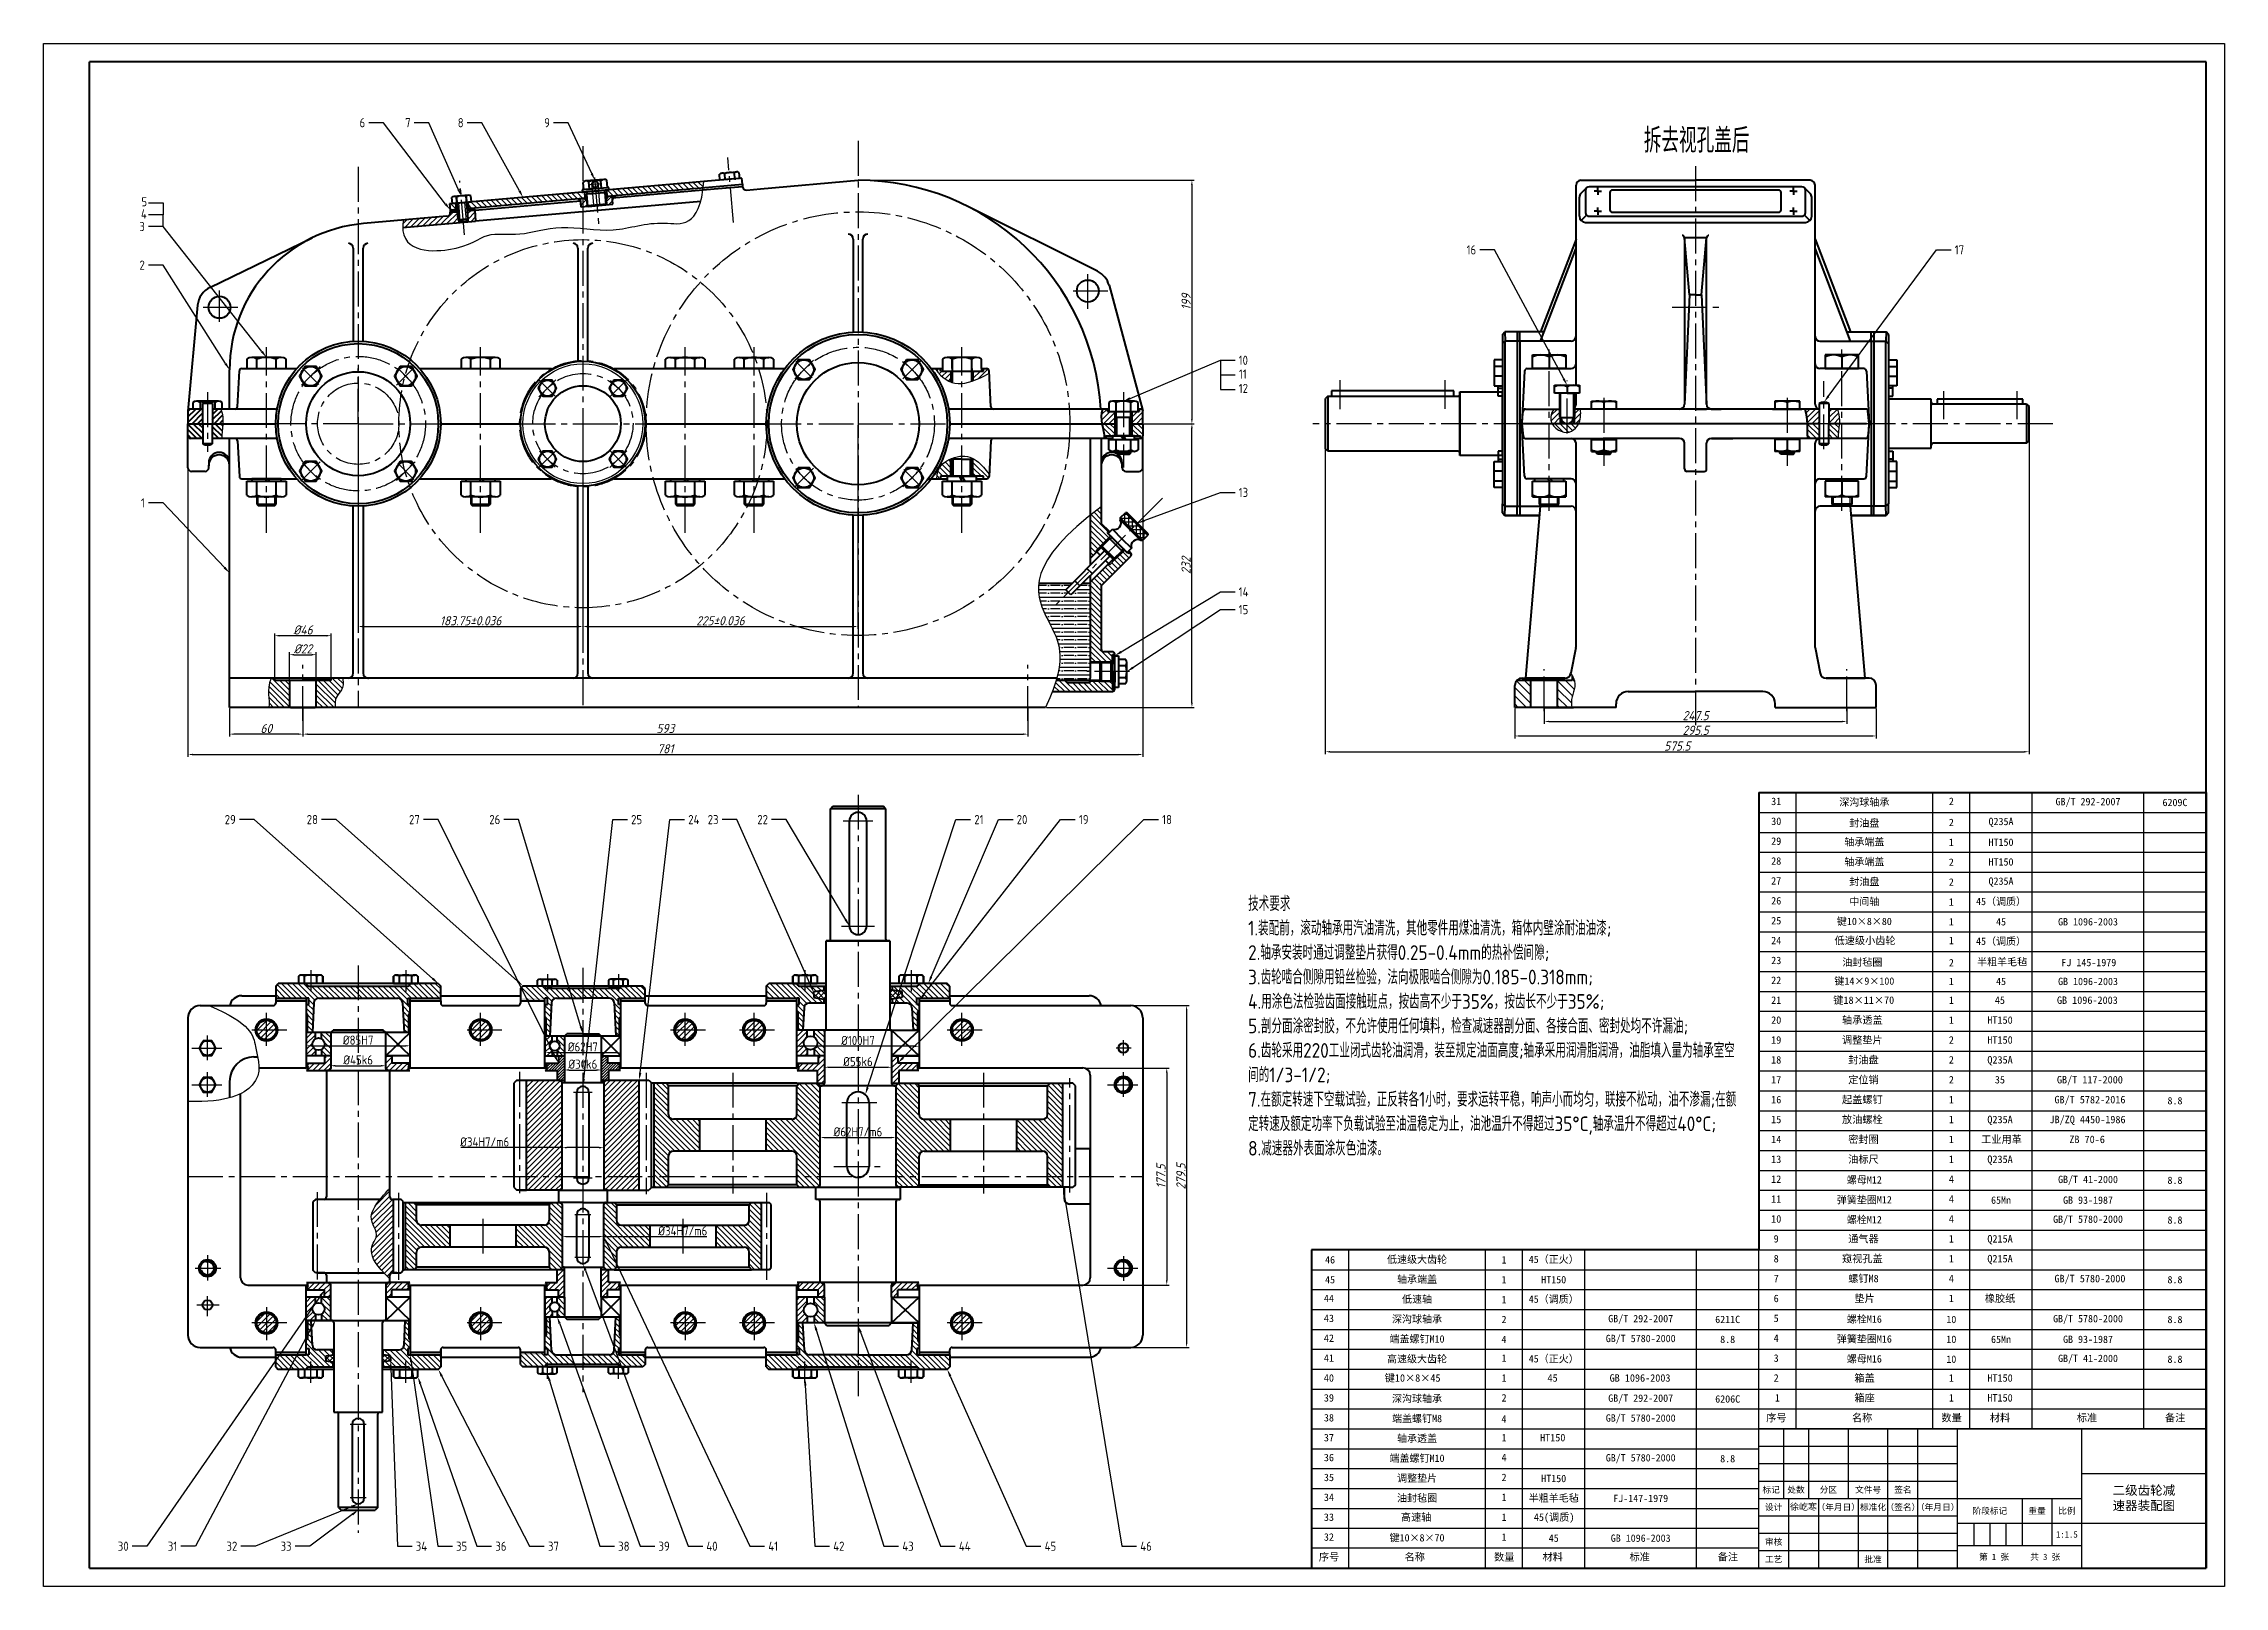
# Model space of a CAD drawing. Header units: millimetres. Extents: x -3078 to 425, y -739 to 825.
# Drawn here: x -3078 to -1889, y -212 to 629 of the extents above; entities that cross this region are included whole.
import ezdxf
from ezdxf import colors
from ezdxf.entities.mleader import LeaderData, LeaderLine
from ezdxf.enums import TextEntityAlignment as Align
from ezdxf.math import Vec2, Vec3

# ---------------------------------------------------------------- set-up
doc = ezdxf.new("R2010")
doc.units = ezdxf.units.MM
doc.linetypes.add('ACAD_ISO02W100', pattern=[15, 12, -3])
doc.linetypes.add('CENTER2', pattern=[28.575, 19.05, -3.175, 3.175, -3.175])
for name, color, linetype in [('中心线', 1, 'CENTER2'), ('细实线', 7, 'Continuous'), ('虚线', 5, 'ACAD_ISO02W100')]:
    doc.layers.add(name, color=color, linetype=linetype)
doc.layers.add('图层1', color=7, linetype='Continuous', lineweight=50)
doc.layers.add('粗实线', color=7, linetype='Continuous', lineweight=50)
doc.styles.add('fansong', font='simfang.ttf', dxfattribs={"height": 4})
doc.styles.add('GB字体', font='gbenor.shx', dxfattribs={"height": 5, "bigfont": 'gbcbig.shx'})
doc.styles.add('SongTi', font='SimSun.ttf', dxfattribs={"height": 4})
doc.styles.get("Standard").update_dxf_attribs({"font": 'arial.ttf'})
doc.styles.add('公差', font='gbenor.shx', dxfattribs={"height": 5})
doc.styles.add('标注', font='isocp.shx', dxfattribs={"oblique": 15, "height": 5, "bigfont": 'gbcbig.shx'})
doc.dimstyles.new('1比1.5', dxfattribs={"dimtxt": 5, "dimasz": 2.5, "dimexe": 1.25, "dimexo": 0.625, "dimtad": 1, "dimlfac": 1.5, "dimdsep": 46, "dimtxsty": '标注', "dimcen": 2.5, "dimadec": 0, "dimazin": 0, "dimtfac": 1, "dimtmove": 0, "dimatfit": 3, "dimfxl": 1, "dimarcsym": 0})
pattern_1 = [(45, (-3048.1508, 288.3801), (-1.496709, 1.496709), []), (135, (-3048.1508, 288.3801), (-1.496709, -1.496709), [])]
pattern_2 = [(45, (-3048.1508, 288.3801), (-1.496709, 1.496709), [])]
pattern_3 = [(135, (-3048.1508, 293.5934), (-1.4967094, -1.4967094), [])]
pattern_4 = [(45, (-3048.1508, 293.5934), (-1.4967094, 1.4967094), [])]
pattern_5 = [(135, (-3048.1508, 288.3801), (-1.4967094, -1.4967094), [])]

msp = doc.modelspace()

# ---------------------------------------------------------------- texts
at = {"style": 'fansong'}
for s, height, p in [('标记', 3.38725, (-2136.5965, -159.1008)), ('设计', 3.38725, (-2135.2416, -168.5851)), ('处数', 3.38725, (-2123.0475, -159.1008)), ('分区', 3.38725, (-2105.4338, -159.1008)), ('（年月日）', 3.38725, (-2100.0142, -168.5851)), ('文件号', 3.38725, (-2083.7554, -159.1008)), ('标准化', 3.38725, (-2081.0456, -168.5851)), ('（签名）', 3.38725, (-2064.7868, -168.5851)), ('签名', 3.38725, (-2064.7868, -159.1008)), ('（年月日）', 3.38725, (-2045.8183, -168.5851)), ('阶段标记', 3.38725, (-2017.3654, -170.6174)), ('重量', 3.38725, (-1991.6223, -170.6174)), ('比例', 3.38725, (-1975.3635, -170.6174)), ('审核', 3.38725, (-2135.2416, -187.5536)), ('工艺', 3.38725, (-2135.2416, -197.0379)), ('批准', 3.38725, (-2081.0456, -197.0379)), ('第 1 张     共 3 张', 3.387246, (-2001.1066, -195.683))]:
    msp.add_text(s, height=height, dxfattribs=at).set_placement(p, align=Align.MIDDLE_CENTER)
at = {"attachment_point": 1}
for s, width, insert, char_height in [('{\\fSimSun|b0|i0|c134|p2;31}', 4.064696, (-2136.5965, 218.2006), 4.064696), ('{\\fSimSun|b0|i0|c134|p2;2}', 4.064696, (-2039.7212, 218.2006), 4.064696), ('{\\fSimSun|b0|i0|c134|p2;30}', 4.064696, (-2136.5965, 207.3614), 4.064696), ('{\\fSimSun|b0|i0|c134|p2;29}', 4.064696, (-2136.5965, 196.5222), 4.064696), ('{\\fSimSun|b0|i0|c134|p2;28}', 4.064696, (-2136.5965, 185.6831), 4.064696), ('{\\fSimSun|b0|i0|c134|p2;27}', 4.064696, (-2136.5965, 174.8439), 4.064696), ('{\\fSimSun|b0|i0|c134|p2;26}', 4.064696, (-2136.5965, 164.0047), 4.064696), ('{\\fSimSun|b0|i0|c134|p2;25}', 4.064696, (-2136.5965, 153.1655), 4.064696), ('{\\fSimSun|b0|i0|c134|p2;低速级小齿轮}', 42.112489, (-2102.0466, 142.3263), 4.064696), ('{\\fSimSun|b0|i0|c134|p2;24}', 4.064696, (-2136.5965, 142.3263), 4.064696), ('{\\fSimSun|b0|i0|c134|p2;23}', 4.064696, (-2136.5965, 131.4871), 4.064696), ('{\\fSimSun|b0|i0|c134|p2;1}', 4.064696, (-2039.7212, 142.3263), 4.064696), ('{\\fSimSun|b0|i0|c134|p2;22}', 4.064696, (-2136.5965, 120.6479), 4.064696), ('{\\fSimSun|b0|i0|c134|p2;2}', 4.064696, (-2039.7212, 130.2178), 4.064696), ('{\\fSimSun|b0|i0|c134|p2;21}', 4.064696, (-2136.5965, 109.8087), 4.064696), ('{\\fSimSun|b0|i0|c134|p2;键18\\fSimSun|b0|i0|c0|p2;×1\\fSimSun|b0|i0|c134|p2;1\\fSimSun|b0|i0|c0|p2;×\\fSimSun|b0|i0|c134|p2;70}', 42.112489, (-2102.724, 109.8087), 4.0646955), ('{\\fSimSun|b0|i0|c134|p2;1}', 4.064696, (-2039.7212, 109.8087), 4.064696), ('{\\fSimSun|b0|i0|c134|p2;45}', 28.563504, (-2014.6556, 109.8087), 4.064696), ('{\\fSimSun|b0|i0|c134|p2;GB 1096-2003}', 42.112489, (-1980.7831, 109.8087), 4.064696), ('{\\fSimSun|b0|i0|c134|p2;20}', 4.064696, (-2136.5965, 98.9695), 4.064696), ('{\\fSimSun|b0|i0|c134|p2;轴承透盖}', 42.112489, (-2097.9819, 98.9695), 4.064696), ('{\\fSimSun|b0|i0|c134|p2;1}', 4.064696, (-2039.7212, 98.9695), 4.064696), ('{\\fSimSun|b0|i0|c134|p2;HT150}', 28.563504, (-2018.7203, 98.9695), 4.064696), ('{\\fSimSun|b0|i0|c134|p2;19}', 4.064696, (-2136.5965, 88.1304), 4.064696), ('{\\fSimSun|b0|i0|c134|p2;调整垫片}', 42.112489, (-2097.9819, 88.1304), 4.064696), ('{\\fSimSun|b0|i0|c134|p2;2}', 4.064696, (-2039.7212, 88.1304), 4.064696), ('{\\fSimSun|b0|i0|c134|p2;HT150}', 28.563504, (-2018.7203, 88.1304), 4.064696), ('{\\fSimSun|b0|i0|c134|p2;18}', 4.064696, (-2136.5965, 77.2912), 4.064696), ('{\\fSimSun|b0|i0|c134|p2;封油盘}', 42.112489, (-2094.5946, 77.2912), 4.064696), ('{\\fSimSun|b0|i0|c134|p2;2}', 4.064696, (-2039.7212, 77.2912), 4.064696), ('{\\fSimSun|b0|i0|c134|p2;Q235A}', 28.563504, (-2018.7203, 77.2912), 4.064696), ('{\\fSimSun|b0|i0|c134|p2;17}', 4.064696, (-2136.5965, 66.452), 4.064696), ('{\\fSimSun|b0|i0|c134|p2;定位销}', 42.112489, (-2094.5946, 66.452), 4.064696), ('{\\fSimSun|b0|i0|c134|p2;2}', 4.064696, (-2039.7212, 66.452), 4.064696), ('{\\fSimSun|b0|i0|c134|p2;35}', 28.563504, (-2014.6556, 66.452), 4.064696), ('{\\fSimSun|b0|i0|c134|p2;GB/T 117-2000}', 42.112489, (-1980.7831, 66.452), 4.064696), ('{\\fSimSun|b0|i0|c134|p2;16}', 4.064696, (-2136.5965, 55.6128), 4.064696), ('{\\fSimSun|b0|i0|c134|p2;起盖螺钉}', 42.112489, (-2097.9819, 55.6128), 4.064696), ('{\\fSimSun|b0|i0|c134|p2;1}', 4.064696, (-2039.7212, 55.6128), 4.064696), ('{\\fSimSun|b0|i0|c134|p2;GB/T 5782-2016}', 42.112489, (-1982.138, 55.6128), 4.064696), ('{\\fSimSun|b0|i0|c134|p2;15}', 4.064696, (-2136.5965, 44.7736), 4.064696), ('{\\fSimSun|b0|i0|c134|p2;放油螺栓}', 42.112489, (-2097.9819, 44.7736), 4.064696), ('{\\fSimSun|b0|i0|c134|p2;1}', 4.064696, (-2039.7212, 44.7736), 4.064696), ('{\\fSimSun|b0|i0|c134|p2;Q235A}', 28.563504, (-2018.7203, 44.7736), 4.064696), ('{\\fSimSun|b0|i0|c134|p2;JB/ZQ 4450-1986}', 47.629775, (-1984.8478, 44.7736), 4.064696), ('{\\fSimSun|b0|i0|c134|p2;14}', 4.064696, (-2136.5965, 33.9344), 4.064696), ('{\\fSimSun|b0|i0|c134|p2;密封圈}', 42.112489, (-2094.5946, 33.9344), 4.064696), ('{\\fSimSun|b0|i0|c134|p2;1}', 4.064696, (-2039.7212, 33.9344), 4.064696), ('{\\fSimSun|b0|i0|c134|p2;工业用革}', 28.563504, (-2022.1075, 33.9344), 4.064696), ('{\\fSimSun|b0|i0|c134|p2;ZB 70-6}', 47.629775, (-1974.0086, 33.9344), 4.064696), ('{\\fSimSun|b0|i0|c134|p2;13}', 4.064696, (-2136.5965, 23.0952), 4.064696), ('{\\fSimSun|b0|i0|c134|p2;12}', 4.064696, (-2136.5965, 12.256), 4.064696), ('{\\fSimSun|b0|i0|c134|p2;油标尺}', 42.112489, (-2094.5946, 23.0952), 4.064696), ('{\\fSimSun|b0|i0|c134|p2;4}', 4.064696, (-2039.7212, 12.256), 4.064696), ('{\\fSimSun|b0|i0|c134|p2;1}', 4.064696, (-2039.7212, 23.0952), 4.064696), ('{\\fSimSun|b0|i0|c134|p2;Q235A}', 28.563504, (-2018.7203, 23.0952), 4.064696), ('{\\fSimSun|b0|i0|c134|p2;11}', 4.064696, (-2136.5965, 1.4169), 4.064696), ('{\\fSimSun|b0|i0|c134|p2;4}', 4.064696, (-2039.7212, 1.4169), 4.064696), ('{\\fSimSun|b0|i0|c134|p2;10}', 4.064696, (-2136.5965, -9.4223), 4.064696), ('{\\fSimSun|b0|i0|c134|p2;4}', 4.064696, (-2039.7212, -9.4223), 4.064696), ('{\\fSimSun|b0|i0|c134|p2;9}', 4.064696, (-2135.2416, -20.2615), 4.064696), ('{\\fSimSun|b0|i0|c134|p2;通气器}', 42.112489, (-2094.5946, -20.2615), 4.064696), ('{\\fSimSun|b0|i0|c134|p2;1}', 4.064696, (-2039.7212, -20.2615), 4.064696), ('{\\fSimSun|b0|i0|c134|p2;Q215A}', 28.563504, (-2018.7203, -20.2615), 4.064696), ('{\\fSimSun|b0|i0|c134|p2;8}', 4.064696, (-2135.2416, -31.1007), 4.064696), ('{\\fSimSun|b0|i0|c134|p2;窥视孔盖}', 42.112489, (-2097.9819, -31.1007), 4.064696), ('{\\fSimSun|b0|i0|c134|p2;1}', 4.064696, (-2039.7212, -31.1007), 4.064696), ('{\\fSimSun|b0|i0|c134|p2;Q215A}', 28.563504, (-2018.7203, -31.1007), 4.064696), ('{\\fSimSun|b0|i0|c134|p2;7}', 4.064696, (-2135.2416, -41.9399), 4.064696), ('{\\fSimSun|b0|i0|c134|p2;螺钉M8}', 42.112489, (-2094.5946, -41.9399), 4.064696), ('{\\fSimSun|b0|i0|c134|p2;4}', 4.064696, (-2039.7212, -41.9399), 4.064696), ('{\\fSimSun|b0|i0|c134|p2;GB/T 5780-2000}', 42.112489, (-1982.138, -41.9399), 4.064696), ('{\\fSimSun|b0|i0|c134|p2;44}', 4.064696, (-2380.4782, -52.7791), 4.064696), ('{\\fSimSun|b0|i0|c134|p2;6}', 4.064696, (-2135.2416, -52.7791), 4.064696), ('{\\fSimSun|b0|i0|c134|p2;垫片}', 42.112489, (-2091.2074, -52.7791), 4.064696), ('{\\fSimSun|b0|i0|c134|p2;1}', 4.064696, (-2039.7212, -52.7791), 4.064696), ('{\\fSimSun|b0|i0|c134|p2;橡胶纸}', 28.563504, (-2020.0752, -52.7791), 4.064696), ('{\\fSimSun|b0|i0|c134|p2;43}', 4.064696, (-2380.4782, -63.6183), 4.064696), ('{\\fSimSun|b0|i0|c134|p2;5}', 4.064696, (-2135.2416, -63.6183), 4.064696), ('{\\fSimSun|b0|i0|c134|p2;42}', 4.064696, (-2380.4782, -74.4575), 4.064696), ('{\\fSimSun|b0|i0|c134|p2;4}', 4.064696, (-2135.2416, -74.4575), 4.064696), ('{\\fSimSun|b0|i0|c134|p2;41}', 4.064696, (-2380.4782, -85.2966), 4.064696), ('{\\fSimSun|b0|i0|c134|p2;1}', 4.064696, (-2283.603, -85.2966), 4.064696), ('{\\fSimSun|b0|i0|c134|p2;3}', 4.064696, (-2135.2416, -85.2966), 4.064696), ('{\\fSimSun|b0|i0|c134|p2;40}', 4.064696, (-2380.4782, -96.1358), 4.064696), ('\\pxt8;{\\fSimSun|b0|i0|c134|p2;键10\\fSimSun|b0|i0|c0|p2;×\\fSimSun|b0|i0|c134|p2;8\\fSimSun|b0|i0|c0|p2;×\\fSimSun|b0|i0|c134|p2;45}', 42.112489, (-2347.2832, -96.1358), 4.0646955), ('{\\fSimSun|b0|i0|c134|p2;1}', 4.064696, (-2283.603, -96.1358), 4.064696), ('{\\fSimSun|b0|i0|c134|p2;45}', 28.563504, (-2258.5373, -96.1358), 4.064696), ('{\\fSimSun|b0|i0|c134|p2;GB 1096-2003}', 42.112489, (-2224.6649, -96.1358), 4.064696), ('{\\fSimSun|b0|i0|c134|p2;2}', 4.064696, (-2135.2416, -96.1358), 4.064696), ('{\\fSimSun|b0|i0|c134|p2;箱盖}', 42.112489, (-2091.2074, -96.1358), 4.064696), ('{\\fSimSun|b0|i0|c134|p2;箱座}', 42.112489, (-2091.2074, -106.975), 4.064696), ('{\\fSimSun|b0|i0|c134|p2;1}', 4.064696, (-2039.7212, -96.1358), 4.064696), ('{\\fSimSun|b0|i0|c134|p2;HT150}', 28.563504, (-2018.7203, -96.1358), 4.064696), ('{\\fSimSun|b0|i0|c134|p2;HT150}', 28.563504, (-2018.7203, -106.975), 4.064696), ('{\\fSimSun|b0|i0|c134|p2;39}', 4.064696, (-2380.4782, -106.975), 4.064696), ('{\\fSimSun|b0|i0|c134|p2;38}', 4.064696, (-2380.4782, -117.8142), 4.064696), ('{\\fSimSun|b0|i0|c134|p2;2}', 4.064696, (-2283.603, -106.975), 4.064696), ('{\\fSimSun|b0|i0|c134|p2;序号}', 13.443011, (-2139.3063, -117.8142), 4.064696), ('{\\fSimSun|b0|i0|c134|p2;1}', 4.064696, (-2134.5641, -106.975), 4.064696), ('{\\fSimSun|b0|i0|c134|p2;名称}', 42.112489, (-2092.5623, -117.8142), 4.064696), ('{\\fSimSun|b0|i0|c134|p2;数量}', 11.552169, (-2043.7859, -117.8142), 4.064696), ('{\\fSimSun|b0|i0|c134|p2;1}', 4.064696, (-2039.7212, -106.975), 4.064696), ('{\\fSimSun|b0|i0|c134|p2;材料}', 28.563504, (-2017.3654, -117.8142), 4.064696), ('{\\fSimSun|b0|i0|c134|p2;标准}', 41.845094, (-1969.944, -117.8142), 4.064696), ('{\\fSimSun|b0|i0|c134|p2;备注}', 28.563504, (-1921.8451, -117.8142), 4.064696), ('{\\fSimSun|b0|i0|c134|p2;37}', 4.064696, (-2380.4782, -128.6534), 4.064696), ('{\\fSimSun|b0|i0|c134|p2;1}', 4.064696, (-2283.603, -128.6534), 4.064696), ('{\\fSimSun|b0|i0|c134|p2;HT150}', 28.563504, (-2262.602, -128.6534), 4.064696), ('{\\fSimSun|b0|i0|c134|p2;36}', 4.064696, (-2380.4782, -139.4926), 4.064696), ('{\\fSimSun|b0|i0|c134|p2;4}', 4.064696, (-2283.603, -139.4926), 4.064696), ('{\\fSimSun|b0|i0|c134|p2;35}', 4.064696, (-2380.4782, -150.3318), 4.064696), ('{\\fSimSun|b0|i0|c134|p2;2}', 4.064696, (-2283.603, -150.3318), 4.064696), ('{\\fSimSun|b0|i0|c134|p2;34}', 4.064696, (-2380.4782, -161.171), 4.064696), ('{\\fSimSun|b0|i0|c134|p2;1}', 4.064696, (-2283.603, -161.171), 4.064696), ('{\\fSimSun|b0|i0|c134|p2;33}', 4.064696, (-2380.4782, -172.0102), 4.064696), ('{\\fSimSun|b0|i0|c134|p2;高速轴}', 42.112489, (-2338.4763, -172.0102), 4.064696), ('{\\fSimSun|b0|i0|c134|p2;1}', 4.064696, (-2283.603, -172.0102), 4.064696), ('{\\fSimSun|b0|i0|c134|p2;45(调质)}', 28.563504, (-2265.9893, -172.0102), 4.064696), ('{\\fSimSun|b0|i0|c134|p2;32}', 4.064696, (-2380.4782, -182.8493), 4.064696), ('{\\fSimSun|b0|i0|c134|p2;1}', 4.064696, (-2283.603, -182.8493), 4.064696), ('{\\fSimSun|b0|i0|c134|p2;序号}', 13.443011, (-2383.188, -193.6885), 4.064696), ('{\\fSimSun|b0|i0|c134|p2;名称}', 42.112489, (-2336.444, -193.6885), 4.064696), ('{\\fSimSun|b0|i0|c134|p2;数量}', 11.552169, (-2287.6677, -193.6885), 4.064696), ('{\\fSimSun|b0|i0|c134|p2;材料}', 28.563504, (-2261.2471, -193.6885), 4.064696), ('{\\fSimSun|b0|i0|c134|p2;标准}', 41.845094, (-2213.8257, -193.6885), 4.064696), ('{\\fSimSun|b0|i0|c134|p2;备注}', 28.563504, (-2165.7268, -193.6885), 4.064696)]:
    msp.add_mtext_dynamic_manual_height_columns(s, width=width, gutter_width=16.9362, heights=[0], dxfattribs=dict(at, insert=insert, char_height=char_height))
at = {"insert": (-2421.7642, 164.3992), "char_height": 8, "width": 266.786578, "attachment_point": 1, "style": 'GB字体'}
msp.add_mtext('技术要求\\P1.装配前，滚动轴承用汽油清洗，其他零件用煤油清洗，箱体内壁涂耐油油漆;\\P2.轴承安装时通过调整垫片获得0.25-0.4mm的热补偿间隙;\\P3.齿轮啮合侧隙用铅丝检验，法向极限啮合侧隙为0.185-0.318mm;\\P4.用涂色法检验齿面接触班点，按齿高不少于35%，按齿长不少于35%;\\P5.剖分面涂密封胶，不允许使用任何填料，检查减速器剖分面、各接合面、密封处均不许漏油;\\P6.齿轮采用220工业闭式齿轮油润滑，装至规定油面高度;轴承采用润滑脂润滑，油脂填入量为轴承室空间的1/3-1/2;\\P7.在额定转速下空载试验，正反转各1小时，要求运转平稳，响声小而均匀，联接不松动，油不渗漏;在额定转速及额定功率下负载试验至油温稳定为止，油池温升不得超过35°C,轴承温升不得超过40°C;\\P8.减速器外表面涂灰色油漆。', dxfattribs=at)
at = {"layer": '粗实线'}
for s, width, gutter_width, heights, insert, char_height, attachment_point, style in [('拆去视孔盖后', 59.912487, 16.6667, [0], (-2206.0297, 583.1051), 13.33333, 1, 'GB字体'), ('{\\fSimSun|b0|i0|c134|p2;封油盘}', 74.519418, 20, [0], (-2085.7919, 204.1429), 4, 5, 'fansong'), ('{\\fSimSun|b0|i0|c134|p2;油封毡圈}', 74.519418, 20, [0], (-2086.8846, 128.2685), 4, 5, 'fansong'), ('8.8', 33.872463, 20, [0], (-1916.4255, 52.9408), 4, 5, 'SongTi'), ('8.8', 33.872463, 20, [0], (-1916.4255, 9.5841), 4, 5, 'SongTi'), ('46', 20.323478, 20, [0], (-2377.091, -33.7727), 4, 5, 'SongTi'), ('低速级大齿轮', 74.519418, 20, [0], (-2329.6695, -33.7727), 4, 5, 'SongTi'), ('1', 20.323478, 20, [0], (-2282.2481, -33.7727), 4, 5, 'SongTi'), ('45（正火）', 33.872463, 20, [0], (-2255.1501, -33.7727), 4, 5, 'SongTi'), ('45', 20.323478, 20, [0], (-2377.091, -44.6118), 4, 5, 'SongTi'), ('轴承端盖', 74.519418, 20, [0], (-2329.6695, -44.6118), 4, 5, 'SongTi'), ('1', 20.323478, 20, [0], (-2282.2481, -44.6118), 4, 5, 'SongTi'), ('HT150', 33.872463, 20, [0], (-2255.1501, -44.6118), 4, 5, 'SongTi'), ('8.8', 33.872463, 20, [0], (-1916.4255, -44.6118), 4, 5, 'SongTi'), ('低速轴', 74.519418, 20, [0], (-2329.6695, -55.451), 4, 5, 'SongTi'), ('1', 20.323478, 20, [0], (-2282.2481, -55.451), 4, 5, 'SongTi'), ('深沟球轴承', 74.519418, 20, [0], (-2329.6695, -66.2902), 4, 5, 'SongTi'), ('2', 20.323478, 20, [4], (-2282.2481, -66.2902), 4, 5, 'SongTi'), ('GB/T 292-2007', 60.970433, 20, [0], (-2207.7286, -66.2902), 4, 5, 'SongTi'), ('6211C', 33.872463, 20, [0], (-2160.3072, -66.2902), 4, 5, 'SongTi'), ('10', 20.323478, 20, [0], (-2038.3663, -66.2902), 4, 5, 'fansong'), ('4', 20.323478, 20, [0], (-2282.2481, -77.1294), 4, 5, 'SongTi'), ('10', 20.323478, 25, [0], (-2038.3663, -77.1294), 4.0647, 5, 'fansong'), ('10', 20.323478, 20, [0], (-2038.3663, -87.9686), 4, 5, 'fansong'), ('8.8', 33.872463, 20, [0], (-1916.4255, -87.9686), 4, 5, 'SongTi'), ('调整垫片', 74.519418, 20, [0], (-2329.6695, -153.0037), 4, 5, 'SongTi'), ('油封毡圈', 74.519418, 20, [0], (-2329.6695, -163.8429), 4, 5, 'SongTi'), ('徐屹寒', 16.258782, 25, [0], (-2118.9828, -168.5851), 3.5, 5, 'fansong'), ('二级齿轮减\\P速器装配图', 67.744925, 25, [0], (-1933.3617, -163.8429), 5, 5, 'fansong'), ('1:1.5', 16.258782, 25, [0], (-1975.3635, -183.4889), 3.5, 5, 'fansong')]:
    msp.add_mtext_dynamic_manual_height_columns(s, width=width, gutter_width=gutter_width, heights=heights, dxfattribs=dict(at, insert=insert, char_height=char_height, attachment_point=attachment_point, style=style))
at = {"layer": '细实线'}
for s, width, gutter_width, heights, insert, char_height, attachment_point, style in [('4', 4.477722, 25, [0], (-3025.4325, 538.8451), 5, 1, '公差'), ('5', 5, 25, [0], (-3025.1756, 545.5136), 5, 1, '公差'), ('12', 6.311838, 20, [0], (-2426.8786, 443.7671), 5, 1, 'GB字体'), ('11', 6.037335, 20, [0], (-2426.795, 451.5855), 5, 1, 'GB字体'), ('深沟球轴承', 74.519418, 20, [0], (-2085.7878, 215.5287), 4, 5, 'SongTi'), ('GB/T 292-2007', 60.970433, 20, [0], (-1963.8469, 215.5287), 4, 5, 'SongTi'), ('6209C', 33.872463, 20, [0], (-1916.4255, 215.5287), 4, 5, 'SongTi'), ('2', 20.323478, 20, [0], (-2038.3663, 204.6895), 4, 5, 'SongTi'), ('Q235A', 33.872463, 20, [0], (-2011.2684, 204.6895), 4, 5, 'SongTi'), ('轴承端盖', 74.519418, 20, [0], (-2085.7878, 193.8503), 4, 5, 'SongTi'), ('1', 20.323478, 20, [0], (-2038.3663, 193.8503), 4, 5, 'SongTi'), ('HT150', 33.872463, 20, [0], (-2011.2684, 193.8503), 4, 5, 'SongTi'), ('轴承端盖', 74.519418, 20, [0], (-2085.7878, 183.0111), 4, 5, 'SongTi'), ('2', 20.323478, 20, [0], (-2038.3663, 183.0111), 4, 5, 'SongTi'), ('HT150', 33.872463, 20, [0], (-2011.2684, 183.1233), 4, 5, 'SongTi'), ('封油盘', 74.519418, 20, [0], (-2085.7878, 172.1719), 4, 5, 'SongTi'), ('2', 20.323478, 20, [0], (-2038.3663, 172.1719), 4, 5, 'SongTi'), ('Q235A', 33.872463, 20, [0], (-2011.2684, 172.1719), 4, 5, 'SongTi'), ('中间轴', 74.519418, 20, [0], (-2085.7878, 161.3327), 4, 5, 'SongTi'), ('1', 20.323478, 20, [0], (-2038.3663, 161.3327), 4, 5, 'SongTi'), ('45（调质）', 33.872463, 20, [0], (-2011.2684, 161.3327), 4, 5, 'SongTi'), ('键10×8×80', 74.519418, 20, [0], (-2085.7878, 150.4935), 4, 5, 'SongTi'), ('1', 20.323478, 20, [0], (-2038.3663, 150.4935), 4, 5, 'SongTi'), ('45', 33.872463, 20, [0], (-2011.2684, 150.4935), 4, 5, 'SongTi'), ('GB 1096-2003', 60.970433, 20, [0], (-1963.8469, 150.4935), 4, 5, 'SongTi'), ('45（调质）', 33.872463, 20, [0], (-2011.2684, 139.6543), 4, 5, 'SongTi'), ('半粗羊毛毡', 33.872463, 20, [0], (-2010.7002, 128.4185), 4, 5, 'SongTi'), ('键14×9×100', 74.519418, 20, [0], (-2085.7878, 117.976), 4, 5, 'SongTi'), ('1', 20.323478, 20, [0], (-2038.3663, 117.976), 4, 5, 'SongTi'), ('45', 33.872463, 20, [0], (-2011.2684, 117.976), 4, 5, 'SongTi'), ('GB 1096-2003', 60.970433, 20, [0], (-1963.8469, 117.976), 4, 5, 'SongTi'), ('FJ 145-1979', 60.970433, 20, [0], (-1963.4058, 128.2752), 4, 5, 'SongTi'), ('螺母M12', 74.519418, 20, [0], (-2085.7878, 9.5841), 4, 5, 'SongTi'), ('GB/T 41-2000', 60.970433, 20, [0], (-1963.8469, 9.5841), 4, 5, 'SongTi'), ('弹簧垫圈M12', 74.519418, 20, [0], (-2085.7878, -1.2551), 4, 5, 'SongTi'), ('65Mn', 33.872463, 20, [0], (-2011.2684, -1.2551), 4, 5, 'SongTi'), ('GB 93-1987', 60.970433, 20, [0], (-1963.8469, -1.2551), 4, 5, 'SongTi'), ('螺栓M12', 74.519418, 20, [0], (-2085.7878, -12.0943), 4, 5, 'SongTi'), ('\\pxqc;GB/T 5780-2000', 60.970433, 20, [0], (-1963.8469, -12.0943), 4, 5, 'SongTi'), ('8.8', 33.872463, 20, [0], (-1916.4255, -12.0943), 4, 5, 'SongTi'), ('45（调质）', 33.872463, 20, [0], (-2255.1501, -55.451), 4, 5, 'SongTi'), ('螺栓M16', 74.519418, 20, [0], (-2085.7878, -66.2902), 4, 5, 'SongTi'), ('GB/T 5780-2000', 60.970433, 20, [0], (-1963.8469, -66.2902), 4, 5, 'SongTi'), ('8.8', 33.872463, 20, [0], (-1916.4255, -66.2902), 4, 5, 'SongTi'), ('端盖螺钉M10', 74.519418, 20, [0], (-2329.6695, -77.1294), 4, 5, 'SongTi'), ('GB/T 5780-2000', 60.970433, 20, [0], (-2207.7286, -77.1294), 4, 5, 'SongTi'), ('8.8', 33.872463, 20, [0], (-2160.3072, -77.1294), 4, 5, 'SongTi'), ('弹簧垫圈M16', 74.519418, 20, [0], (-2085.7878, -77.1294), 4, 5, 'SongTi'), ('65Mn', 33.872463, 20, [0], (-2011.2684, -77.1294), 4, 5, 'SongTi'), ('GB 93-1987', 60.970433, 20, [0], (-1963.8469, -77.1294), 4, 5, 'SongTi'), ('高速级大齿轮', 74.519418, 20, [0], (-2329.6695, -87.9686), 4, 5, 'SongTi'), ('45（正火）', 33.872463, 20, [0], (-2255.1501, -87.9686), 4, 5, 'SongTi'), ('螺母M16', 74.519418, 20, [0], (-2085.7878, -87.9686), 4, 5, 'SongTi'), ('GB/T 41-2000', 60.970433, 20, [0], (-1963.8469, -87.9686), 4, 5, 'SongTi'), ('深沟球轴承', 74.519418, 20, [0], (-2329.6695, -109.647), 4, 5, 'SongTi'), ('GB/T 292-2007', 60.970433, 20, [0], (-2207.7286, -109.647), 4, 5, 'SongTi'), ('端盖螺钉M8', 74.519418, 20, [0], (-2329.6695, -120.4862), 4, 5, 'SongTi'), ('4', 20.323478, 20, [0], (-2282.2481, -120.4862), 4, 5, 'SongTi'), ('GB/T 5780-2000', 60.970433, 20, [4], (-2207.7286, -120.4862), 4, 5, 'SongTi'), ('6206C', 33.872463, 20, [0], (-2160.3072, -109.647), 4, 5, 'SongTi'), ('轴承透盖', 74.519418, 20, [0], (-2329.6695, -131.3254), 4, 5, 'SongTi'), ('端盖螺钉M10', 74.519418, 20, [0], (-2329.6695, -142.1645), 4, 5, 'SongTi'), ('GB/T 5780-2000', 60.970433, 20, [0], (-2207.7286, -142.1645), 4, 5, 'SongTi'), ('8.8', 33.872463, 20, [0], (-2160.3072, -142.1645), 4, 5, 'SongTi'), ('HT150', 33.872463, 20, [0], (-2255.1501, -153.0037), 4, 5, 'SongTi'), ('半粗羊毛毡', 33.872463, 20, [0], (-2255.1501, -163.8429), 4, 5, 'SongTi'), ('FJ-147-1979', 60.970433, 20, [0], (-2207.7286, -163.8429), 4, 5, 'SongTi'), ('键10×8×70', 74.519418, 20, [0], (-2329.6695, -185.5213), 4, 5, 'SongTi'), ('45', 33.872463, 20, [0], (-2255.1501, -185.5213), 4, 5, 'SongTi'), ('GB 1096-2003', 60.970433, 20, [0], (-2207.7286, -185.5213), 4, 5, 'SongTi')]:
    msp.add_mtext_dynamic_manual_height_columns(s, width=width, gutter_width=gutter_width, heights=heights, dxfattribs=dict(at, insert=insert, char_height=char_height, attachment_point=attachment_point, style=style))

# ---------------------------------------------------------------- blocks, each defined once
blk = doc.blocks.new('*U1')
at = {"layer": '中心线', "color": 0, "linetype": 'CENTER2', "transparency": 16777216}
blk.add_line((0, 9.5), (0, -9.5), dxfattribs=at)
blk = doc.blocks.new('*U2')
at = {"layer": '中心线', "color": 0, "linetype": 'CENTER2', "transparency": 16777216}
blk.add_line((0, 9.5), (0, -9.5), dxfattribs=at)
blk = doc.blocks.new('*U3')
at = {"layer": '中心线', "color": 0, "linetype": 'CENTER2', "transparency": 16777216}
blk.add_line((0, 34.1), (0, -31.7), dxfattribs=at)
blk = doc.blocks.new('*U4')
at = {"layer": '中心线', "color": 0, "linetype": 'CENTER2', "transparency": 16777216}
blk.add_line((39.6, 39.6), (-18.8, -18.8), dxfattribs=at)
blk = doc.blocks.new('*D50')
at = {"layer": 'Defpoints', "color": 0, "transparency": 16777216}
for p in [(-2921.8, 306.5), (-2952.5, 283.4), (-2921.8, 283.4)]:
    blk.add_point(p, dxfattribs=at)
at = {"layer": '细实线', "color": 0, "lineweight": -2, "transparency": 16777216}
for p, q in [((-2952.5, 284), (-2952.5, 307.7)), ((-2950, 306.5), (-2924.3, 306.5)), ((-2921.8, 284), (-2921.8, 307.7))]:
    blk.add_line(p, q, dxfattribs=at)
at = {"layer": '细实线', "color": 0, "transparency": 16777216}
for points in [[(-2950, 306.9), (-2950, 306), (-2952.5, 306.5)], [(-2924.3, 306.9), (-2924.3, 306), (-2921.8, 306.5)]]:
    blk.add_solid(points, dxfattribs=at)
at = {"layer": '细实线', "color": 0, "transparency": 16777216, "insert": (-2937.1, 309.6), "char_height": 5, "attachment_point": 5, "style": '标注'}
blk.add_mtext('%%C46', dxfattribs=at)
blk = doc.blocks.new('*D51')
at = {"layer": 'Defpoints', "color": 0, "transparency": 16777216}
for p in [(-2929.8, 296.1), (-2944.5, 282), (-2929.8, 282)]:
    blk.add_point(p, dxfattribs=at)
at = {"layer": '细实线', "color": 0, "lineweight": -2, "transparency": 16777216}
for p, q in [((-2944.5, 282.7), (-2944.5, 297.4)), ((-2929.8, 282.7), (-2929.8, 297.4)), ((-2942, 296.1), (-2932.3, 296.1))]:
    blk.add_line(p, q, dxfattribs=at)
at = {"layer": '细实线', "color": 0, "transparency": 16777216}
for points in [[(-2942, 296.5), (-2942, 295.7), (-2944.5, 296.1)], [(-2932.3, 296.5), (-2932.3, 295.7), (-2929.8, 296.1)]]:
    blk.add_solid(points, dxfattribs=at)
at = {"layer": '细实线', "color": 0, "transparency": 16777216, "insert": (-2937.1, 299.3), "char_height": 5, "attachment_point": 5, "style": '标注'}
blk.add_mtext('%%C22', dxfattribs=at)
blk = doc.blocks.new('*D52')
at = {"layer": 'Defpoints', "color": 0, "transparency": 16777216}
for p in [(-2977.1, 267.4), (-2937.1, 267.4), (-2977.1, 252.8)]:
    blk.add_point(p, dxfattribs=at)
at = {"layer": '细实线', "color": 0, "lineweight": -2, "transparency": 16777216}
for p, q in [((-2977.1, 266.7), (-2977.1, 251.5)), ((-2937.1, 266.7), (-2937.1, 251.5)), ((-2939.6, 252.8), (-2974.6, 252.8))]:
    blk.add_line(p, q, dxfattribs=at)
at = {"layer": '细实线', "color": 0, "transparency": 16777216}
for points in [[(-2974.6, 253.2), (-2974.6, 252.4), (-2977.1, 252.8)], [(-2939.6, 253.2), (-2939.6, 252.4), (-2937.1, 252.8)]]:
    blk.add_solid(points, dxfattribs=at)
at = {"layer": '细实线', "color": 0, "transparency": 16777216, "insert": (-2957.1, 255.9), "char_height": 5, "attachment_point": 5, "style": '标注'}
blk.add_mtext('60', dxfattribs=at)
blk = doc.blocks.new('*D53')
at = {"layer": 'Defpoints', "color": 0, "transparency": 16777216}
for p in [(-2937.1, 267.4), (-2541.8, 267.4), (-2541.8, 252.8)]:
    blk.add_point(p, dxfattribs=at)
at = {"layer": '细实线', "color": 0, "lineweight": -2, "transparency": 16777216}
for p, q in [((-2937.1, 266.7), (-2937.1, 251.5)), ((-2541.8, 266.7), (-2541.8, 251.5)), ((-2934.6, 252.8), (-2544.3, 252.8))]:
    blk.add_line(p, q, dxfattribs=at)
at = {"layer": '细实线', "color": 0, "transparency": 16777216}
for points in [[(-2934.6, 253.2), (-2934.6, 252.4), (-2937.1, 252.8)], [(-2544.3, 253.2), (-2544.3, 252.4), (-2541.8, 252.8)]]:
    blk.add_solid(points, dxfattribs=at)
at = {"layer": '细实线', "color": 0, "transparency": 16777216, "insert": (-2739.5, 255.9), "char_height": 5, "attachment_point": 5, "style": '标注'}
blk.add_mtext('593', dxfattribs=at)
blk = doc.blocks.new('*D54')
at = {"layer": 'Defpoints', "color": 0, "transparency": 16777216}
for p in [(-2999.8, 398), (-2479.1, 398), (-2479.1, 241.7)]:
    blk.add_point(p, dxfattribs=at)
at = {"layer": '细实线', "color": 0, "lineweight": -2, "transparency": 16777216}
for p, q in [((-2999.8, 397.4), (-2999.8, 240.4)), ((-2479.1, 397.4), (-2479.1, 240.4)), ((-2997.3, 241.7), (-2481.6, 241.7))]:
    blk.add_line(p, q, dxfattribs=at)
at = {"layer": '细实线', "color": 0, "transparency": 16777216}
for points in [[(-2997.3, 242.1), (-2997.3, 241.3), (-2999.8, 241.7)], [(-2481.6, 242.1), (-2481.6, 241.3), (-2479.1, 241.7)]]:
    blk.add_solid(points, dxfattribs=at)
at = {"layer": '细实线', "color": 0, "transparency": 16777216, "insert": (-2739.5, 244.8), "char_height": 5, "attachment_point": 5, "style": '标注'}
blk.add_mtext('781', dxfattribs=at)
blk = doc.blocks.new('*D55')
at = {"layer": 'Defpoints', "color": 0, "transparency": 16777216}
for p in [(-2907, 422), (-2784.5, 422), (-2784.5, 311.5)]:
    blk.add_point(p, dxfattribs=at)
at = {"layer": '细实线', "color": 0, "lineweight": -2, "transparency": 16777216}
for p, q in [((-2907, 421.4), (-2907, 310.2)), ((-2784.5, 421.4), (-2784.5, 310.2)), ((-2904.5, 311.5), (-2787, 311.5))]:
    blk.add_line(p, q, dxfattribs=at)
at = {"layer": '细实线', "color": 0, "transparency": 16777216}
for points in [[(-2904.5, 311.9), (-2904.5, 311), (-2907, 311.5)], [(-2787, 311.9), (-2787, 311), (-2784.5, 311.5)]]:
    blk.add_solid(points, dxfattribs=at)
at = {"layer": '细实线', "color": 0, "transparency": 16777216, "insert": (-2845.7, 314.6), "char_height": 5, "width": 16.518, "attachment_point": 5, "style": '标注'}
blk.add_mtext('183.75±0.036', dxfattribs=at)
blk = doc.blocks.new('*D56')
at = {"layer": 'Defpoints', "color": 0, "transparency": 16777216}
for p in [(-2784.5, 422), (-2634.5, 421.8), (-2634.5, 311.5)]:
    blk.add_point(p, dxfattribs=at)
at = {"layer": '细实线', "color": 0, "lineweight": -2, "transparency": 16777216}
for p, q in [((-2784.5, 421.4), (-2784.5, 310.2)), ((-2634.5, 421.2), (-2634.5, 310.2)), ((-2782, 311.5), (-2637, 311.5))]:
    blk.add_line(p, q, dxfattribs=at)
at = {"layer": '细实线', "color": 0, "transparency": 16777216}
for points in [[(-2782, 311.9), (-2782, 311), (-2784.5, 311.5)], [(-2637, 311.9), (-2637, 311), (-2634.5, 311.5)]]:
    blk.add_solid(points, dxfattribs=at)
at = {"layer": '细实线', "color": 0, "transparency": 16777216, "insert": (-2709.5, 314.6), "char_height": 5, "attachment_point": 5, "style": '标注'}
blk.add_mtext('225±0.036', dxfattribs=at)
blk = doc.blocks.new('*D57')
at = {"layer": 'Defpoints', "color": 0, "transparency": 16777216}
for p in [(-2479.1, 422), (-2452.4, 422), (-2532.3, 267.4)]:
    blk.add_point(p, dxfattribs=at)
at = {"layer": '细实线', "color": 0, "lineweight": -2, "transparency": 16777216}
for p, q in [((-2478.5, 422), (-2451.2, 422)), ((-2452.4, 269.9), (-2452.4, 419.5)), ((-2531.7, 267.4), (-2451.2, 267.4))]:
    blk.add_line(p, q, dxfattribs=at)
at = {"layer": '细实线', "color": 0, "transparency": 16777216}
for points in [[(-2452.9, 419.5), (-2452, 419.5), (-2452.4, 422)], [(-2452.9, 269.9), (-2452, 269.9), (-2452.4, 267.4)]]:
    blk.add_solid(points, dxfattribs=at)
at = {"layer": '细实线', "color": 0, "transparency": 16777216, "insert": (-2455.6, 344.7), "char_height": 5, "attachment_point": 5, "rotation": 90, "style": '标注'}
blk.add_mtext('232', dxfattribs=at)
blk = doc.blocks.new('*D58')
at = {"layer": 'Defpoints', "color": 0, "transparency": 16777216}
for p in [(-2634.5, 554.7), (-2479.1, 422), (-2452.4, 422)]:
    blk.add_point(p, dxfattribs=at)
at = {"layer": '细实线', "color": 0, "lineweight": -2, "transparency": 16777216}
for p, q in [((-2633.8, 554.7), (-2451.2, 554.7)), ((-2452.4, 552.2), (-2452.4, 424.5)), ((-2478.5, 422), (-2451.2, 422))]:
    blk.add_line(p, q, dxfattribs=at)
at = {"layer": '细实线', "color": 0, "transparency": 16777216}
for points in [[(-2452.9, 552.2), (-2452, 552.2), (-2452.4, 554.7)], [(-2452.9, 424.5), (-2452, 424.5), (-2452.4, 422)]]:
    blk.add_solid(points, dxfattribs=at)
at = {"layer": '细实线', "color": 0, "transparency": 16777216, "insert": (-2455.6, 488.4), "char_height": 5, "attachment_point": 5, "rotation": 90, "style": '标注'}
blk.add_mtext('199', dxfattribs=at)
blk = doc.blocks.new('*D59')
at = {"layer": 'Defpoints', "color": 0, "transparency": 16777216}
for p in [(-2260.3, 267.4), (-2095.3, 267.4), (-2095.3, 259.7)]:
    blk.add_point(p, dxfattribs=at)
at = {"layer": '细实线', "color": 0, "lineweight": -2, "transparency": 16777216}
for p, q in [((-2260.3, 266.7), (-2260.3, 258.5)), ((-2095.3, 266.7), (-2095.3, 258.5)), ((-2257.8, 259.7), (-2097.8, 259.7))]:
    blk.add_line(p, q, dxfattribs=at)
at = {"layer": '细实线', "color": 0, "transparency": 16777216}
for points in [[(-2257.8, 260.1), (-2257.8, 259.3), (-2260.3, 259.7)], [(-2097.8, 260.1), (-2097.8, 259.3), (-2095.3, 259.7)]]:
    blk.add_solid(points, dxfattribs=at)
at = {"layer": '细实线', "color": 0, "transparency": 16777216, "insert": (-2177.8, 262.9), "char_height": 5, "attachment_point": 5, "style": '标注'}
blk.add_mtext('247.5', dxfattribs=at)
blk = doc.blocks.new('*D60')
at = {"layer": 'Defpoints', "color": 0, "transparency": 16777216}
for p in [(-2276.3, 267.4), (-2079.3, 267.4), (-2079.3, 251.8)]:
    blk.add_point(p, dxfattribs=at)
at = {"layer": '细实线', "color": 0, "lineweight": -2, "transparency": 16777216}
for p, q in [((-2276.3, 266.7), (-2276.3, 250.5)), ((-2079.3, 266.7), (-2079.3, 250.5)), ((-2273.8, 251.8), (-2081.8, 251.8))]:
    blk.add_line(p, q, dxfattribs=at)
at = {"layer": '细实线', "color": 0, "transparency": 16777216}
for points in [[(-2273.8, 252.2), (-2273.8, 251.4), (-2276.3, 251.8)], [(-2081.8, 252.2), (-2081.8, 251.4), (-2079.3, 251.8)]]:
    blk.add_solid(points, dxfattribs=at)
at = {"layer": '细实线', "color": 0, "transparency": 16777216, "insert": (-2177.8, 254.9), "char_height": 5, "attachment_point": 5, "style": '标注'}
blk.add_mtext('295.5', dxfattribs=at)
blk = doc.blocks.new('*D61')
at = {"layer": 'Defpoints', "color": 0, "transparency": 16777216}
for p in [(-2379.7, 422), (-1996, 422), (-1996, 243.2)]:
    blk.add_point(p, dxfattribs=at)
at = {"layer": '细实线', "color": 0, "lineweight": -2, "transparency": 16777216}
for p, q in [((-2379.7, 421.4), (-2379.7, 241.9)), ((-1996, 421.4), (-1996, 241.9)), ((-2377.2, 243.2), (-1998.5, 243.2))]:
    blk.add_line(p, q, dxfattribs=at)
at = {"layer": '细实线', "color": 0, "transparency": 16777216}
for points in [[(-2377.2, 243.6), (-2377.2, 242.8), (-2379.7, 243.2)], [(-1998.5, 243.6), (-1998.5, 242.8), (-1996, 243.2)]]:
    blk.add_solid(points, dxfattribs=at)
at = {"layer": '细实线', "color": 0, "transparency": 16777216, "insert": (-2187.8, 246.3), "char_height": 5, "attachment_point": 5, "style": '标注'}
blk.add_mtext('575.5', dxfattribs=at)
blk = doc.blocks.new('*D62')
at = {"layer": 'Defpoints', "color": 0, "transparency": 16777216}
for p in [(-2511.8, 70.8), (-2511.8, -47.5), (-2466.1, -47.5)]:
    blk.add_point(p, dxfattribs=at)
at = {"layer": '细实线', "color": 0, "lineweight": -2, "transparency": 16777216}
for p, q in [((-2511.2, 70.8), (-2464.9, 70.8)), ((-2466.1, 68.3), (-2466.1, -45)), ((-2511.2, -47.5), (-2464.9, -47.5))]:
    blk.add_line(p, q, dxfattribs=at)
at = {"layer": '细实线', "color": 0, "transparency": 16777216}
for points in [[(-2466.6, 68.3), (-2465.7, 68.3), (-2466.1, 70.8)], [(-2466.6, -45), (-2465.7, -45), (-2466.1, -47.5)]]:
    blk.add_solid(points, dxfattribs=at)
at = {"layer": '细实线', "color": 0, "transparency": 16777216, "insert": (-2469.3, 11.7), "char_height": 5, "attachment_point": 5, "rotation": 90, "style": '标注'}
blk.add_mtext('177.5', dxfattribs=at)
blk = doc.blocks.new('*D63')
at = {"layer": 'Defpoints', "color": 0, "transparency": 16777216}
for p in [(-2501.8, 104.8), (-2501.8, -81.5), (-2455.3, -81.5)]:
    blk.add_point(p, dxfattribs=at)
at = {"layer": '细实线', "color": 0, "lineweight": -2, "transparency": 16777216}
for p, q in [((-2501.2, 104.8), (-2454, 104.8)), ((-2455.3, 102.3), (-2455.3, -79)), ((-2501.2, -81.5), (-2454, -81.5))]:
    blk.add_line(p, q, dxfattribs=at)
at = {"layer": '细实线', "color": 0, "transparency": 16777216}
for points in [[(-2455.7, 102.3), (-2454.9, 102.3), (-2455.3, 104.8)], [(-2455.7, -79), (-2454.9, -79), (-2455.3, -81.5)]]:
    blk.add_solid(points, dxfattribs=at)
at = {"layer": '细实线', "color": 0, "transparency": 16777216, "insert": (-2458.4, 11.7), "char_height": 5, "attachment_point": 5, "rotation": 90, "style": '标注'}
blk.add_mtext('279.5', dxfattribs=at)
blk = doc.blocks.new('*U64')
at = {"layer": '中心线', "color": 0, "linetype": 'CENTER2', "transparency": 16777216}
blk.add_line((0, 34.1), (0, -31.7), dxfattribs=at)
blk = doc.blocks.new('*D65')
at = {"layer": 'Defpoints', "color": 0, "transparency": 16777216}
for p in [(-2935.3, 77.5), (-2878.6, 82.9), (-2878.6, 77.5)]:
    blk.add_point(p, dxfattribs=at)
at = {"layer": '细实线', "color": 0, "lineweight": -2, "transparency": 16777216}
for p, q in [((-2935.3, 78.1), (-2935.3, 84.2)), ((-2878.6, 78.1), (-2878.6, 84.2)), ((-2932.8, 82.9), (-2881.1, 82.9))]:
    blk.add_line(p, q, dxfattribs=at)
at = {"layer": '细实线', "color": 0, "transparency": 16777216}
for points in [[(-2932.8, 83.3), (-2932.8, 82.5), (-2935.3, 82.9)], [(-2881.1, 83.3), (-2881.1, 82.5), (-2878.6, 82.9)]]:
    blk.add_solid(points, dxfattribs=at)
at = {"layer": '细实线', "color": 0, "transparency": 16777216, "insert": (-2907, 86), "char_height": 5, "attachment_point": 5}
blk.add_mtext('{\\Fgbenor|c0;%%C\\Fgbenor|c134;85H7}', dxfattribs=at)
blk = doc.blocks.new('*D66')
at = {"layer": 'Defpoints', "color": 0, "transparency": 16777216}
for p in [(-2922, 77.5), (-2892, 77.5), (-2892, 72)]:
    blk.add_point(p, dxfattribs=at)
at = {"layer": '细实线', "color": 0, "lineweight": -2, "transparency": 16777216}
for p, q in [((-2922, 76.9), (-2922, 70.8)), ((-2919.5, 72), (-2894.5, 72)), ((-2892, 76.9), (-2892, 70.8))]:
    blk.add_line(p, q, dxfattribs=at)
at = {"layer": '细实线', "color": 0, "transparency": 16777216}
for points in [[(-2919.5, 72.5), (-2919.5, 71.6), (-2922, 72)], [(-2894.5, 72.5), (-2894.5, 71.6), (-2892, 72)]]:
    blk.add_solid(points, dxfattribs=at)
at = {"layer": '细实线', "color": 0, "transparency": 16777216, "insert": (-2907, 75.2), "char_height": 5, "width": 8.923, "attachment_point": 5}
blk.add_mtext('{\\Fgbenor|c0;%%C\\Fgbenor|c134;45k6}', dxfattribs=at)
blk = doc.blocks.new('*D67')
at = {"layer": 'Defpoints', "color": 0, "transparency": 16777216}
for p in [(-2805.1, 88.2), (-2763.8, 88.2), (-2763.8, 79.2)]:
    blk.add_point(p, dxfattribs=at)
at = {"layer": '细实线', "color": 0, "lineweight": -2, "transparency": 16777216}
for p, q in [((-2805.1, 87.5), (-2805.1, 78)), ((-2763.8, 87.5), (-2763.8, 78)), ((-2802.6, 79.2), (-2766.3, 79.2))]:
    blk.add_line(p, q, dxfattribs=at)
at = {"layer": '细实线', "color": 0, "transparency": 16777216}
for points in [[(-2802.6, 79.6), (-2802.6, 78.8), (-2805.1, 79.2)], [(-2766.3, 79.6), (-2766.3, 78.8), (-2763.8, 79.2)]]:
    blk.add_solid(points, dxfattribs=at)
at = {"layer": '细实线', "color": 0, "transparency": 16777216, "insert": (-2784.5, 82.3), "char_height": 5, "attachment_point": 5, "style": '公差'}
blk.add_mtext('%%C62H7', dxfattribs=at)
blk = doc.blocks.new('*D68')
at = {"layer": 'Defpoints', "color": 0, "transparency": 16777216}
for p in [(-2794.5, 64.2), (-2774.5, 69.7), (-2774.5, 64.2)]:
    blk.add_point(p, dxfattribs=at)
at = {"layer": '细实线', "color": 0, "lineweight": -2, "transparency": 16777216}
for p, q in [((-2794.5, 64.8), (-2794.5, 71)), ((-2792, 69.7), (-2777, 69.7)), ((-2774.5, 64.8), (-2774.5, 71))]:
    blk.add_line(p, q, dxfattribs=at)
at = {"layer": '细实线', "color": 0, "transparency": 16777216}
for points in [[(-2792, 70.2), (-2792, 69.3), (-2794.5, 69.7)], [(-2777, 70.2), (-2777, 69.3), (-2774.5, 69.7)]]:
    blk.add_solid(points, dxfattribs=at)
at = {"layer": '细实线', "color": 0, "transparency": 16777216, "insert": (-2784.5, 72.9), "char_height": 5, "attachment_point": 5, "style": '公差'}
blk.add_mtext('%%C30k6', dxfattribs=at)
blk = doc.blocks.new('*D69')
at = {"layer": 'Defpoints', "color": 0, "transparency": 16777216}
for p in [(-2667.8, 82.7), (-2667.8, 77.5), (-2601.1, 77.5)]:
    blk.add_point(p, dxfattribs=at)
at = {"layer": '细实线', "color": 0, "lineweight": -2, "transparency": 16777216}
for p, q in [((-2667.8, 78.1), (-2667.8, 83.9)), ((-2601.1, 78.1), (-2601.1, 83.9)), ((-2603.6, 82.7), (-2665.3, 82.7))]:
    blk.add_line(p, q, dxfattribs=at)
at = {"layer": '细实线', "color": 0, "transparency": 16777216}
for points in [[(-2665.3, 83.1), (-2665.3, 82.2), (-2667.8, 82.7)], [(-2603.6, 83.1), (-2603.6, 82.2), (-2601.1, 82.7)]]:
    blk.add_solid(points, dxfattribs=at)
at = {"layer": '细实线', "color": 0, "transparency": 16777216, "insert": (-2634.5, 85.8), "char_height": 5, "attachment_point": 5, "style": '公差'}
blk.add_mtext('%%C100H7', dxfattribs=at)
blk = doc.blocks.new('*D70')
at = {"layer": 'Defpoints', "color": 0, "transparency": 16777216}
for p in [(-2652.8, 77.5), (-2616.1, 77.5), (-2616.1, 71.2)]:
    blk.add_point(p, dxfattribs=at)
at = {"layer": '细实线', "color": 0, "lineweight": -2, "transparency": 16777216}
for p, q in [((-2652.8, 76.9), (-2652.8, 70)), ((-2616.1, 76.9), (-2616.1, 70)), ((-2650.3, 71.2), (-2618.6, 71.2))]:
    blk.add_line(p, q, dxfattribs=at)
at = {"layer": '细实线', "color": 0, "transparency": 16777216}
for points in [[(-2650.3, 71.6), (-2650.3, 70.8), (-2652.8, 71.2)], [(-2618.6, 71.6), (-2618.6, 70.8), (-2616.1, 71.2)]]:
    blk.add_solid(points, dxfattribs=at)
at = {"layer": '细实线', "color": 0, "transparency": 16777216, "insert": (-2634.5, 74.3), "char_height": 5, "attachment_point": 5, "style": '公差'}
blk.add_mtext('%%C55k6', dxfattribs=at)
blk = doc.blocks.new('*D71')
at = {"layer": 'Defpoints', "color": 0, "transparency": 16777216}
for p in [(-2655.1, 61), (-2613.8, 61), (-2613.8, 32.9)]:
    blk.add_point(p, dxfattribs=at)
at = {"layer": '细实线', "color": 0, "lineweight": -2, "transparency": 16777216}
for p, q in [((-2655.1, 60.4), (-2655.1, 31.6)), ((-2613.8, 60.4), (-2613.8, 31.6)), ((-2652.6, 32.9), (-2616.3, 32.9))]:
    blk.add_line(p, q, dxfattribs=at)
at = {"layer": '细实线', "color": 0, "transparency": 16777216}
for points in [[(-2652.6, 33.3), (-2652.6, 32.5), (-2655.1, 32.9)], [(-2616.3, 33.3), (-2616.3, 32.5), (-2613.8, 32.9)]]:
    blk.add_solid(points, dxfattribs=at)
at = {"layer": '细实线', "color": 0, "transparency": 16777216, "insert": (-2634.5, 36), "char_height": 5, "attachment_point": 5, "style": '公差'}
blk.add_mtext('%%C62H7/m6', dxfattribs=at)
blk = doc.blocks.new('*D72')
at = {"layer": 'Defpoints', "color": 0, "transparency": 16777216}
for p in [(-2773.1, 27.4), (-2795.8, 5.2), (-2773.1, 5.2)]:
    blk.add_point(p, dxfattribs=at)
at = {"layer": '细实线', "color": 0, "lineweight": -2, "transparency": 16777216}
for p, q in [((-2795.8, 27.4), (-2851, 27.4)), ((-2795.8, 5.8), (-2795.8, 28.6)), ((-2775.6, 27.4), (-2793.3, 27.4)), ((-2773.1, 5.8), (-2773.1, 28.6))]:
    blk.add_line(p, q, dxfattribs=at)
at = {"layer": '细实线', "color": 0, "transparency": 16777216}
for points in [[(-2793.3, 27.8), (-2793.3, 26.9), (-2795.8, 27.4)], [(-2775.6, 27.8), (-2775.6, 26.9), (-2773.1, 27.4)]]:
    blk.add_solid(points, dxfattribs=at)
at = {"layer": '细实线', "color": 0, "transparency": 16777216, "insert": (-2838, 30.5), "char_height": 5, "attachment_point": 5, "style": '公差'}
blk.add_mtext('%%C34H7/m6', dxfattribs=at)
blk = doc.blocks.new('*D73')
at = {"layer": 'Defpoints', "color": 0, "transparency": 16777216}
for p in [(-2773.1, -21.1), (-2795.8, -37.8), (-2773.1, -37.8)]:
    blk.add_point(p, dxfattribs=at)
at = {"layer": '细实线', "color": 0, "lineweight": -2, "transparency": 16777216}
for p, q in [((-2795.8, -37.2), (-2795.8, -19.8)), ((-2793.3, -21.1), (-2775.6, -21.1)), ((-2773.1, -37.2), (-2773.1, -19.8)), ((-2773.1, -21.1), (-2716.9, -21.1))]:
    blk.add_line(p, q, dxfattribs=at)
at = {"layer": '细实线', "color": 0, "transparency": 16777216}
for points in [[(-2793.3, -20.7), (-2793.3, -21.5), (-2795.8, -21.1)], [(-2775.6, -20.7), (-2775.6, -21.5), (-2773.1, -21.1)]]:
    blk.add_solid(points, dxfattribs=at)
at = {"layer": '细实线', "color": 0, "transparency": 16777216, "insert": (-2730, -18), "char_height": 5, "attachment_point": 5, "style": '公差'}
blk.add_mtext('%%C34H7/m6', dxfattribs=at)

# ---------------------------------------------------------------- dimensions: what is measured, and where the dimension line sits
at = {"layer": '细实线'}
for base, p1, p2, picture, middle in [((-2452.4404, 422.03), (-2634.4681, 554.6967), (-2479.1347, 422.03), '*D58', (-2455.5654, 488.3634)), ((-2452.4404, 422.03), (-2532.3124, 267.3634), (-2479.1347, 422.03), '*D57', (-2455.5659, 344.6967)), ((-2455.2949, -81.5084), (-2501.8014, 104.8249), (-2501.8014, -81.5084), '*D63', (-2458.4204, 11.6583)), ((-2466.1395, -47.5084), (-2511.8014, 70.8249), (-2511.8014, -47.5084), '*D62', (-2469.2645, 11.6583))]:
    dim = msp.add_linear_dim(base=base, p1=p1, p2=p2, angle=90, dimstyle='1比1.5', dxfattribs=at)
    dim.commit()
    dim.dimension.update_dxf_attribs({"geometry": picture, "text_midpoint": middle})
for base, p1, p2, picture, middle in [((-2784.4681, 311.4629), (-2906.9681, 422.03), (-2784.4681, 422.03), '*D55', (-2845.7181, 314.5879)), ((-2634.4681, 311.4629), (-2784.4681, 422.03), (-2634.4681, 421.7967), '*D56', (-2709.4681, 314.5884))]:
    dim = msp.add_linear_dim(base=base, p1=p1, p2=p2, text='<>±0.036', dimstyle='1比1.5', dxfattribs=at)
    dim.commit()
    dim.dimension.update_dxf_attribs({"geometry": picture, "text_midpoint": middle})
for base, p1, p2, picture, middle in [((-1996.001, 243.1787), (-2379.6676, 422.03), (-1996.001, 422.03), '*D61', (-2187.8343, 246.3037)), ((-2479.1347, 241.6805), (-2999.8014, 398.03), (-2479.1347, 398.03), '*D54', (-2739.4681, 244.8055)), ((-2977.1347, 252.7752), (-2937.1347, 267.3634), (-2977.1347, 267.3634), '*D52', (-2957.1347, 255.9002)), ((-2541.8014, 252.7752), (-2937.1347, 267.3634), (-2541.8014, 267.3634), '*D53', (-2739.4681, 255.9002)), ((-2079.3343, 251.78), (-2276.3343, 267.3634), (-2079.3343, 267.3634), '*D60', (-2177.8343, 254.9055)), ((-2095.3343, 259.7292), (-2260.3343, 267.3634), (-2095.3343, 267.3634), '*D59', (-2177.8343, 262.8547))]:
    dim = msp.add_linear_dim(base=base, p1=p1, p2=p2, dimstyle='1比1.5', dxfattribs=at)
    dim.commit()
    dim.dimension.update_dxf_attribs({"geometry": picture, "text_midpoint": middle})
for base, p1, p2, picture, middle in [((-2921.8014, 306.4537), (-2952.4681, 283.3634), (-2921.8014, 283.3634), '*D50', (-2937.1347, 306.4537)), ((-2929.8014, 296.1275), (-2944.4681, 282.03), (-2929.8014, 282.03), '*D51', (-2937.1347, 296.1275))]:
    dim = msp.add_linear_dim(base=base, p1=p1, p2=p2, text='%%C<>', dimstyle='1比1.5', dxfattribs=at)
    dim.commit()
    dim.dimension.update_dxf_attribs({"geometry": picture, "text_midpoint": middle, "dimtype": 160})
for base, p1, p2, text, override, picture, middle in [((-2878.6347, 82.9086), (-2935.3014, 77.4916), (-2878.6347, 77.4916), '{\\Fgbenor|c0;%%C\\Fgbenor|c134;<>H7}', {"dimtxsty": 'Standard'}, '*D65', (-2906.9681, 86.0336)), ((-2763.8014, 79.2075), (-2805.1347, 88.1594), (-2763.8014, 88.1594), '%%C<>H7', {"dimtxsty": '公差'}, '*D67', (-2784.4681, 82.3325)), ((-2667.8014, 82.6528), (-2601.1347, 77.4916), (-2667.8014, 77.4916), '%%C<>H7', {"dimtxsty": '公差'}, '*D69', (-2634.4681, 85.7778)), ((-2891.9681, 72.0335), (-2921.9681, 77.4916), (-2891.9681, 77.4916), '{\\Fgbenor|c0;%%C\\Fgbenor|c134;<>k6}', {"dimtxsty": 'Standard'}, '*D66', (-2906.9681, 75.1585)), ((-2774.4681, 69.7416), (-2794.4681, 64.1583), (-2774.4681, 64.1583), '%%C<>k6', {"dimtxsty": '公差'}, '*D68', (-2784.4681, 72.8666)), ((-2616.1347, 71.2031), (-2652.8014, 77.4916), (-2616.1347, 77.4916), '%%C<>k6', {"dimtxsty": '公差'}, '*D70', (-2634.4681, 74.3281)), ((-2613.8014, 32.8682), (-2655.1347, 60.9916), (-2613.8014, 60.9916), '%%C<>H7/m6', {"dimtxsty": '公差'}, '*D71', (-2634.4681, 35.9932))]:
    dim = msp.add_linear_dim(base=base, p1=p1, p2=p2, text=text, dimstyle='1比1.5', override=override, dxfattribs=at)
    dim.commit()
    dim.dimension.update_dxf_attribs({"geometry": picture, "text_midpoint": middle})
for base, p1, p2, picture, middle in [((-2773.1347, 27.3666), (-2795.8014, 5.2249), (-2773.1347, 5.2249), '*D72', (-2837.9991, 27.3666)), ((-2773.1347, -21.0791), (-2795.8014, -37.8417), (-2773.1347, -37.8417), '*D73', (-2729.9681, -21.0791))]:
    dim = msp.add_linear_dim(base=base, p1=p1, p2=p2, text='%%C<>H7/m6', dimstyle='1比1.5', override={"dimtxsty": '公差'}, dxfattribs=at)
    dim.commit()
    dim.dimension.update_dxf_attribs({"geometry": picture, "text_midpoint": middle, "dimtype": 160})

# ---------------------------------------------------------------- hatches: boundary and pattern name
at = {"layer": '粗实线'}
h = msp.add_hatch(color=256, dxfattribs=at)
h.dxf.hatch_style = 1
h.paths.add_polyline_path([(-2856.8633, 538.5857), (-2856.7471, 537.2575), (-2852.7623, 537.6061), (-2852.8785, 538.9343)])
h.paths.add_polyline_path([(-2843.4645, 538.4195), (-2843.5807, 539.7478), (-2847.5655, 539.3992), (-2847.4493, 538.0709)])
h = msp.add_hatch(color=256, dxfattribs=at)
h.dxf.hatch_style = 1
h.paths.add_polyline_path([(-2787.7938, 544.6285), (-2785.8014, 544.8028), (-2785.6271, 542.8104)])
h = msp.add_hatch(color=256, dxfattribs=at)
h.dxf.hatch_style = 1
h.paths.add_polyline_path([(-2766.5417, 546.4878), (-2768.534, 546.3135), (-2768.3597, 544.3211)])
h = msp.add_hatch(dxfattribs=at)
h.set_pattern_fill('ANSI31', color=256, scale=0.666667)
h.set_pattern_definition(pattern_4)
edge = h.paths.add_edge_path()
edge.add_line((-2986.5104, 422.03), (-2980.7284, 422.03))
edge.add_spline(control_points=[(-2980.7284, 422.03), (-2980.6083, 424.5637), (-2980.7744, 427.2239), (-2981.7932, 430.03)], knot_values=[0.175600724, 0.175600724, 0.175600724, 0.175600724, 0.454200869, 0.454200869, 0.454200869, 0.454200869], degree=3, periodic=0)
edge.add_line((-2981.7932, 430.03), (-2986.4796, 430.03))
edge.add_line((-2986.4796, 430.03), (-2986.5104, 422.03))
h.paths.add_polyline_path([(-2999.8014, 422.03), (-2991.7591, 422.03), (-2991.7899, 430.03), (-2998.4681, 430.03, 0.414213562), (-2999.8014, 428.6967)])
h = msp.add_hatch(dxfattribs=at)
h.set_pattern_fill('ANSI31', color=256, scale=0.666667, angle=90)
h.set_pattern_definition(pattern_3)
h.paths.add_polyline_path([(-2991.7591, 422.03), (-2999.8014, 422.03), (-2999.8014, 415.3634, 0.414213562), (-2998.4681, 414.03), (-2991.7283, 414.03)])
edge = h.paths.add_edge_path()
edge.add_spline(control_points=[(-2981.4118, 414.03), (-2981.3482, 416.5583), (-2980.8617, 419.2161), (-2980.7284, 422.03)], knot_values=[0.454200869, 0.454200869, 0.454200869, 0.454200869, 0.763623509, 0.763623509, 0.763623509, 0.763623509], degree=3, periodic=0)
edge.add_line((-2980.7284, 422.03), (-2986.5104, 422.03))
edge.add_line((-2986.5104, 422.03), (-2986.5412, 414.03))
edge.add_line((-2986.5412, 414.03), (-2981.4118, 414.03))
h = msp.add_hatch(color=256, dxfattribs=at)
h.dxf.hatch_style = 1
h.paths.add_polyline_path([(-2861.9681, 107.4916), (-2861.9681, 108.8249), (-2878.6347, 108.8249), (-2878.6347, 107.4916)])
h.paths.add_polyline_path([(-2951.9681, 108.8249), (-2951.9681, 107.4916), (-2935.3014, 107.4916), (-2935.3014, 108.8249)])
h = msp.add_hatch(color=256, dxfattribs=at)
h.dxf.hatch_style = 1
h.paths.add_polyline_path([(-2805.1347, 108.8249), (-2818.4681, 108.8249), (-2818.4681, 107.4916), (-2805.1347, 107.4916)])
h.paths.add_polyline_path([(-2750.4681, 108.8249), (-2763.8014, 108.8249), (-2763.8014, 107.4916), (-2750.4681, 107.4916)])
h = msp.add_hatch(color=256, dxfattribs=at)
h.dxf.hatch_style = 1
h.paths.add_polyline_path([(-2684.4681, 108.8249), (-2684.4681, 107.4916), (-2667.8014, 107.4916), (-2667.8014, 108.8249)])
h.paths.add_polyline_path([(-2584.4681, 107.4916), (-2584.4681, 108.8249), (-2601.1347, 108.8249), (-2601.1347, 107.4916)])
h = msp.add_hatch(color=256, dxfattribs=at)
h.dxf.hatch_style = 1
h.paths.add_polyline_path([(-2935.3014, -85.5084), (-2935.3014, -84.1751), (-2951.9681, -84.1751), (-2951.9681, -85.5084)])
h.paths.add_polyline_path([(-2861.9681, -85.5084), (-2861.9681, -84.1751), (-2878.6347, -84.1751), (-2878.6347, -85.5084)])
h = msp.add_hatch(color=256, dxfattribs=at)
h.dxf.hatch_style = 1
h.paths.add_polyline_path([(-2805.1347, -85.5073), (-2818.4681, -85.5073), (-2818.4681, -84.174), (-2805.1347, -84.174)])
h.paths.add_polyline_path([(-2750.4681, -85.5073), (-2763.8014, -85.5073), (-2763.8014, -84.174), (-2750.4681, -84.174)])
h = msp.add_hatch(color=256, dxfattribs=at)
h.dxf.hatch_style = 1
h.paths.add_polyline_path([(-2667.8014, -85.5084), (-2684.4681, -85.5084), (-2684.4681, -84.1751), (-2667.8014, -84.1751)])
h.paths.add_polyline_path([(-2584.4681, -85.5084), (-2601.1347, -85.5084), (-2601.1347, -84.1751), (-2584.4681, -84.1751)])
at = {"layer": '细实线'}
h = msp.add_hatch(dxfattribs=at)
h.set_pattern_fill('ANSI31', color=256, scale=0.666667, angle=90)
h.set_pattern_definition(pattern_3)
h.paths.add_polyline_path([(-2847.1919, 542.7779), (-2846.9014, 539.4573), (-2784.4681, 544.9195), (-2784.4681, 548.2655)])
edge = h.paths.add_edge_path()
edge.add_spline(control_points=[(-2718.8301, 550.6621), (-2718.6969, 551.7296), (-2718.5795, 552.8542), (-2718.4787, 554.0389)], knot_values=[6.811034151, 6.811034151, 6.811034151, 6.811034151, 6.849390015, 6.849390015, 6.849390015, 6.849390015], degree=3, periodic=0)
edge.add_line((-2718.4787, 554.0389), (-2771.4811, 549.4018))
edge.add_line((-2771.4811, 549.4018), (-2771.1906, 546.0811))
edge.add_line((-2771.1906, 546.0811), (-2718.8301, 550.6621))
h.paths.add_polyline_path([(-2853.5427, 538.8762), (-2853.8332, 542.1969), (-2855.8256, 542.0226), (-2857.1538, 541.9064), (-2856.8633, 538.5857)])
h = msp.add_hatch(dxfattribs=at)
h.set_pattern_fill('ANSI31', color=256, scale=0.666667)
h.set_pattern_definition(pattern_4)
edge = h.paths.add_edge_path()
edge.add_line((-2852.3846, 533.2892), (-2852.7318, 537.2575))
edge.add_line((-2852.7318, 537.2575), (-2856.7471, 537.2575))
edge.add_arc((-2858.7395, 537.0831), 2, -85, 5, ccw=False)
edge.add_line((-2858.5652, 535.0908), (-2882.3944, 533.006))
edge.add_spline(control_points=[(-2882.3944, 533.006), (-2882.6255, 531.5403), (-2882.7179, 530.1964), (-2882.687, 528.9651)], knot_values=[0.142100583, 0.142100583, 0.142100583, 0.142100583, 0.214380385, 0.214380385, 0.214380385, 0.214380385], degree=3, periodic=0)
edge.add_line((-2882.687, 528.9651), (-2852.2394, 531.6289))
edge.add_line((-2852.2394, 531.6289), (-2852.3846, 533.2892))
h.paths.add_polyline_path([(-2843.3628, 537.2575), (-2847.3781, 537.2575), (-2847.0716, 533.7541), (-2846.9263, 532.0937), (-2842.9416, 532.4424)])
h.paths.add_polyline_path([(-2852.7623, 537.6061), (-2856.7471, 537.2575), (-2852.7318, 537.2575)])
h.paths.add_polyline_path([(-2843.4645, 538.4195), (-2847.4493, 538.0709), (-2847.3781, 537.2575), (-2843.3628, 537.2575)])
h = msp.add_hatch(dxfattribs=at)
h.set_pattern_fill('ANSI31', color=256, scale=0.666667)
h.set_pattern_definition(pattern_4)
h.paths.add_polyline_path([(-2782.3646, 543.7651), (-2783.809, 544.9771), (-2784.4681, 544.9195), (-2784.4681, 540.235), (-2782.074, 540.4444), (-2782.1176, 540.9425)])
h.paths.add_polyline_path([(-2784.4681, 544.9195), (-2785.8014, 544.8028), (-2785.3947, 540.1539), (-2784.4681, 540.235)])
h.paths.add_polyline_path([(-2768.534, 546.3135), (-2770.5264, 546.1392), (-2771.7385, 544.6947), (-2771.4915, 541.8722), (-2771.448, 541.3741), (-2768.1273, 541.6646)])
h = msp.add_hatch(dxfattribs=at)
h.set_pattern_fill('ANSI31', color=256, scale=0.666667)
h.set_pattern_definition(pattern_4)
edge = h.paths.add_edge_path()
edge.add_line((-2589.4681, 450.6967), (-2589.4681, 452.03))
edge.add_line((-2589.4681, 452.03), (-2592.3107, 452.03))
edge.add_spline(control_points=[(-2592.3107, 452.03), (-2589.6794, 448.1965), (-2586.8962, 445.8212), (-2583.7992, 444.6917)], knot_values=[0, 0, 0, 0, 0.312282344, 0.312282344, 0.312282344, 0.312282344], degree=3, periodic=0)
edge.add_line((-2583.7992, 444.6917), (-2583.8014, 450.6967))
edge.add_line((-2583.8014, 450.6967), (-2589.4681, 450.6967))
edge = h.paths.add_edge_path()
edge.add_line((-2571.8014, 450.6967), (-2571.8033, 445.3509))
edge.add_spline(control_points=[(-2571.8033, 445.3509), (-2569.0979, 446.3109), (-2566.167, 447.7265), (-2562.9612, 449.5331)], knot_values=[0.666780051, 0.666780051, 0.666780051, 0.666780051, 0.877080383, 0.877080383, 0.877080383, 0.877080383], degree=3, periodic=0)
edge.add_line((-2562.9612, 449.5331), (-2563.0283, 450.8129))
edge.add_arc((-2564.3565, 450.6967), 1.3333, 5, 90)
edge.add_line((-2564.3565, 452.03), (-2566.1347, 452.03))
edge.add_line((-2566.1347, 452.03), (-2566.1347, 450.6967))
edge.add_line((-2566.1347, 450.6967), (-2571.8014, 450.6967))
h = msp.add_hatch(dxfattribs=at)
h.set_pattern_fill('ANSI31', color=256, scale=0.666667)
h.set_pattern_definition(pattern_4)
edge = h.paths.add_edge_path()
edge.add_line((-2494.4681, 428.6967), (-2497.8014, 428.6967))
edge.add_line((-2497.8014, 428.6967), (-2498.4681, 428.6967))
edge.add_line((-2498.4681, 428.6967), (-2498.4681, 430.03))
edge.add_line((-2498.4681, 430.03), (-2501.0864, 430.03))
edge.add_spline(control_points=[(-2501.0864, 430.03), (-2502.2041, 427.2192), (-2501.9596, 424.6108), (-2501.454, 422.03)], knot_values=[0.138119688, 0.138119688, 0.138119688, 0.138119688, 0.490028055, 0.490028055, 0.490028055, 0.490028055], degree=3, periodic=0)
edge.add_line((-2501.454, 422.03), (-2494.4681, 422.03))
edge.add_line((-2494.4681, 422.03), (-2494.4681, 428.6967))
h.paths.add_polyline_path([(-2479.1347, 428.6967, 0.414213562), (-2480.4681, 430.03), (-2481.1347, 430.03), (-2481.1347, 428.6967), (-2485.1347, 428.6967), (-2485.1347, 422.03), (-2479.1347, 422.03)])
h = msp.add_hatch(dxfattribs=at)
h.set_pattern_fill('ANSI31', color=256, scale=0.666667)
h.set_pattern_definition(pattern_4)
edge = h.paths.add_edge_path()
edge.add_line((-2251.8343, 426.03), (-2251.8343, 430.03))
edge.add_line((-2251.8343, 430.03), (-2255.1329, 430.03))
edge.add_spline(control_points=[(-2255.1329, 430.03), (-2257.2671, 426.8774), (-2257.1403, 424.1432), (-2256.0006, 422.03)], knot_values=[0.111152337, 0.111152337, 0.111152337, 0.111152337, 0.569685151, 0.569685151, 0.569685151, 0.569685151], degree=3, periodic=0)
edge.add_line((-2256.0006, 422.03), (-2251.8343, 422.03))
edge.add_line((-2251.8343, 422.03), (-2251.8343, 426.03))
edge = h.paths.add_edge_path()
edge.add_spline(control_points=[(-2241.6059, 422.03), (-2240.5523, 424.2242), (-2240.1852, 426.9164), (-2240.5767, 430.03)], knot_values=[2.017232374, 2.017232374, 2.017232374, 2.017232374, 2.644493075, 2.644493075, 2.644493075, 2.644493075], degree=3, periodic=0)
edge.add_line((-2240.5767, 430.03), (-2243.8343, 430.03))
edge.add_line((-2243.8343, 430.03), (-2243.8343, 426.03))
edge.add_line((-2243.8343, 426.03), (-2243.8343, 422.03))
edge.add_line((-2243.8343, 422.03), (-2241.6059, 422.03))
h = msp.add_hatch(dxfattribs=at)
h.set_pattern_fill('ANSI31', color=256, scale=0.666667)
h.set_pattern_definition(pattern_4)
edge = h.paths.add_edge_path()
edge.add_line((-2110.4894, 430.03), (-2118.3169, 430.03))
edge.add_spline(control_points=[(-2118.3169, 430.03), (-2117.282, 427.3527), (-2117.0725, 424.6794), (-2117.021, 422.03)], knot_values=[0.150387127, 0.150387127, 0.150387127, 0.150387127, 0.445131515, 0.445131515, 0.445131515, 0.445131515], degree=3, periodic=0)
edge.add_line((-2117.021, 422.03), (-2110.4586, 422.03))
edge.add_line((-2110.4586, 422.03), (-2110.4894, 430.03))
edge = h.paths.add_edge_path()
edge.add_spline(control_points=[(-2099.4279, 422.03), (-2099.3078, 424.5637), (-2099.474, 427.2239), (-2100.4927, 430.03)], knot_values=[0.175600724, 0.175600724, 0.175600724, 0.175600724, 0.454200869, 0.454200869, 0.454200869, 0.454200869], degree=3, periodic=0)
edge.add_line((-2100.4927, 430.03), (-2105.1792, 430.03))
edge.add_line((-2105.1792, 430.03), (-2105.21, 422.03))
edge.add_line((-2105.21, 422.03), (-2099.4279, 422.03))
h = msp.add_hatch(dxfattribs=at)
h.set_pattern_fill('ANSI31', color=256, scale=0.666667, angle=90)
h.set_pattern_definition(pattern_3)
edge = h.paths.add_edge_path()
edge.add_line((-2494.4681, 422.03), (-2501.454, 422.03))
edge.add_spline(control_points=[(-2501.454, 422.03), (-2500.9381, 419.3966), (-2500.1503, 416.7919), (-2500.2604, 414.03)], knot_values=[0.490028055, 0.490028055, 0.490028055, 0.490028055, 0.84910979, 0.84910979, 0.84910979, 0.84910979], degree=3, periodic=0)
edge.add_line((-2500.2604, 414.03), (-2499.1347, 414.03))
edge.add_line((-2499.1347, 414.03), (-2499.1347, 415.3634))
edge.add_line((-2499.1347, 415.3634), (-2494.4681, 415.3634))
edge.add_line((-2494.4681, 415.3634), (-2494.4681, 422.03))
h.paths.add_polyline_path([(-2479.1347, 422.03), (-2485.1347, 422.03), (-2485.1347, 415.3634), (-2483.8014, 415.3634), (-2480.4681, 415.3634), (-2480.4681, 414.03, 0.414213562), (-2479.1347, 415.3634)])
h = msp.add_hatch(dxfattribs=at)
h.set_pattern_fill('ANSI31', color=256, scale=0.666667, angle=90)
h.set_pattern_definition(pattern_3)
edge = h.paths.add_edge_path()
edge.add_line((-2247.8343, 422.03), (-2256.0006, 422.03))
edge.add_spline(control_points=[(-2256.0006, 422.03), (-2254.931, 420.047), (-2251.711, 417.6896), (-2248.8674, 417.258), (-2247.8343, 417.329)], knot_values=[0.569685151, 0.569685151, 0.569685151, 0.569685151, 1, 1.276054906, 1.276054906, 1.276054906, 1.276054906], degree=3, periodic=0)
edge.add_line((-2247.8343, 417.329), (-2247.8343, 422.03))
edge = h.paths.add_edge_path()
edge.add_spline(control_points=[(-2247.8343, 417.329), (-2245.1251, 417.5152), (-2242.9021, 419.3933), (-2241.6348, 421.9698), (-2241.6059, 422.03)], knot_values=[1.276054906, 1.276054906, 1.276054906, 1.276054906, 2, 2.017232374, 2.017232374, 2.017232374, 2.017232374], degree=3, periodic=0)
edge.add_line((-2241.6059, 422.03), (-2247.8343, 422.03))
edge.add_line((-2247.8343, 422.03), (-2247.8343, 417.329))
h = msp.add_hatch(dxfattribs=at)
h.set_pattern_fill('ANSI31', color=256, scale=0.666667, angle=90)
h.set_pattern_definition(pattern_3)
edge = h.paths.add_edge_path()
edge.add_line((-2110.4278, 414.03), (-2110.4586, 422.03))
edge.add_line((-2110.4586, 422.03), (-2117.021, 422.03))
edge.add_spline(control_points=[(-2117.021, 422.03), (-2116.9686, 419.3314), (-2117.0803, 416.6577), (-2116.6509, 414.03)], knot_values=[0.445131515, 0.445131515, 0.445131515, 0.445131515, 0.745361237, 0.745361237, 0.745361237, 0.745361237], degree=3, periodic=0)
edge.add_line((-2116.6509, 414.03), (-2110.4278, 414.03))
edge = h.paths.add_edge_path()
edge.add_line((-2105.2407, 414.03), (-2100.1114, 414.03))
edge.add_spline(control_points=[(-2100.1114, 414.03), (-2100.0477, 416.5583), (-2099.5613, 419.2161), (-2099.4279, 422.03)], knot_values=[0.454200869, 0.454200869, 0.454200869, 0.454200869, 0.763623509, 0.763623509, 0.763623509, 0.763623509], degree=3, periodic=0)
edge.add_line((-2099.4279, 422.03), (-2105.21, 422.03))
edge.add_line((-2105.21, 422.03), (-2105.2407, 414.03))
h = msp.add_hatch(dxfattribs=at)
h.set_pattern_fill('ANSI31', color=256, scale=0.666667, angle=90)
h.set_pattern_definition(pattern_3)
edge = h.paths.add_edge_path()
edge.add_spline(control_points=[(-2583.8014, 402.9293), (-2584.1103, 402.7986), (-2587.7593, 401.1539), (-2591.4073, 398.3435), (-2591.4663, 392.03)], knot_values=[0.129915053, 0.129915053, 0.129915053, 0.129915053, 0.210406803, 1.08049175, 1.08049175, 1.08049175, 1.08049175], degree=3, periodic=0)
edge.add_line((-2591.4663, 392.03), (-2589.4681, 392.03))
edge.add_line((-2589.4681, 392.03), (-2589.4681, 393.3634))
edge.add_line((-2589.4681, 393.3634), (-2583.8014, 393.3634))
edge.add_line((-2583.8014, 393.3634), (-2583.8014, 402.9293))
edge = h.paths.add_edge_path()
edge.add_spline(control_points=[(-2562.9216, 394.4661), (-2566.7235, 399.4272), (-2569.3285, 401.7937), (-2571.8014, 403.0311)], knot_values=[2.150615599, 2.150615599, 2.150615599, 2.150615599, 2.832446519, 2.832446519, 2.832446519, 2.832446519], degree=3, periodic=0)
edge.add_line((-2571.8014, 403.0311), (-2571.8014, 393.3634))
edge.add_line((-2571.8014, 393.3634), (-2566.1347, 393.3634))
edge.add_line((-2566.1347, 393.3634), (-2566.1347, 392.03))
edge.add_line((-2566.1347, 392.03), (-2564.3565, 392.03))
edge.add_arc((-2564.3565, 393.3634), 1.3333, 270, 355)
edge.add_line((-2563.0283, 393.2472), (-2562.9216, 394.4661))
h = msp.add_hatch(dxfattribs=at)
h.set_pattern_fill('ANSI31', color=256, scale=0.666667, angle=90)
h.set_pattern_definition(pattern_3)
h.paths.add_polyline_path([(-2485.7442, 349.7539, 0.414213562), (-2485.7442, 351.6395), (-2486.351, 352.2463), (-2487.2938, 351.3035), (-2489.4152, 353.4249), (-2490.358, 352.482), (-2490.1223, 352.2463), (-2494.2706, 348.098), (-2497.1933, 345.1753), (-2497.759, 345.741), (-2507.8014, 335.6986), (-2507.8014, 292.1967), (-2501.9681, 292.1967), (-2496.4681, 292.1967), (-2496.4681, 291.53), (-2495.8014, 291.53), (-2495.8014, 296.1967), (-2494.4681, 296.1967), (-2494.4681, 296.3634, 0.414213562), (-2495.8014, 297.6967), (-2500.4681, 297.6967, -0.414213562), (-2501.8014, 299.03), (-2501.8014, 333.6967)])
edge = h.paths.add_edge_path()
edge.add_line((-2498.1362, 362.1458), (-2498.6076, 362.6172))
edge.add_line((-2498.6076, 362.6172), (-2497.6647, 363.5601))
edge.add_line((-2497.6647, 363.5601), (-2501.8014, 367.6967))
edge.add_line((-2501.8014, 367.6967), (-2501.8014, 376.7902))
edge.add_spline(control_points=[(-2501.8014, 376.7902), (-2503.9212, 375.2293), (-2505.9191, 373.7046), (-2507.8014, 372.215)], knot_values=[0.097547951, 0.097547951, 0.097547951, 0.097547951, 0.143853319, 0.143853319, 0.143853319, 0.143853319], degree=3, periodic=0)
edge.add_line((-2507.8014, 372.215), (-2507.8014, 348.5208))
edge.add_line((-2507.8014, 348.5208), (-2504.1701, 352.1521))
edge.add_line((-2504.1701, 352.1521), (-2504.7358, 352.7178))
edge.add_line((-2504.7358, 352.7178), (-2501.8131, 355.6405))
edge.add_line((-2501.8131, 355.6405), (-2497.6647, 359.7888))
edge.add_line((-2497.6647, 359.7888), (-2497.429, 359.5531))
edge.add_line((-2497.429, 359.5531), (-2496.4862, 360.4959))
edge.add_line((-2496.4862, 360.4959), (-2498.1362, 362.1458))
h = msp.add_hatch(dxfattribs=at)
h.set_pattern_fill('ANSI37', color=256, scale=0.666667, angle=-45)
h.set_pattern_definition([(360, (-3151.4956, 321.9344), (9e-16, 2.1166667), []), (90, (-3151.4956, 321.9344), (-2.1166667, 1e-15), [])])
h.paths.add_polyline_path([(-2479.28, 358.3746), (-2476.4515, 361.203), (-2488.7081, 373.4596), (-2491.5365, 370.6311)])
h = msp.add_hatch(dxfattribs=at)
h.set_pattern_fill('ANSI35', color=256, scale=0.666667, angle=135)
h.set_pattern_definition([(180, (-3048.1508, 293.5934), (-3e-16, -4.233333), []), (180, (-3050.2674, 295.71), (-3e-16, -4.233333), [5.291667, -1.058333, 0, -1.058333])])
edge = h.paths.add_edge_path()
edge.add_line((-2507.8014, 335.03), (-2512.0526, 335.03))
edge.add_line((-2512.0526, 335.03), (-2518.4065, 328.6761))
edge.add_line((-2518.4065, 328.6761), (-2521.235, 331.5045))
edge.add_line((-2521.235, 331.5045), (-2517.7095, 335.03))
edge.add_line((-2517.7095, 335.03), (-2535.9093, 335.03))
edge.add_spline(control_points=[(-2535.9093, 335.03), (-2536.7846, 327.9927), (-2529.8797, 310.7035), (-2521.1877, 299.5006), (-2526.4, 282.03)], knot_values=[0.635547465, 0.635547465, 0.635547465, 0.635547465, 1, 1.735091597, 1.735091597, 1.735091597, 1.735091597], degree=3, periodic=0)
edge.add_line((-2526.4, 282.03), (-2509.1347, 282.03))
edge.add_arc((-2509.1347, 283.3634), 1.3333, 270, 360)
edge.add_line((-2507.8014, 283.3634), (-2507.8014, 335.03))
h = msp.add_hatch(dxfattribs=at)
h.set_pattern_fill('ANSI31', color=256, scale=0.666667, angle=90)
h.set_pattern_definition(pattern_3)
edge = h.paths.add_edge_path()
edge.add_line((-2495.8014, 282.1967), (-2496.4681, 282.1967))
edge.add_line((-2496.4681, 282.1967), (-2496.4681, 281.53))
edge.add_line((-2496.4681, 281.53), (-2501.9681, 281.53))
edge.add_line((-2501.9681, 281.53), (-2507.8014, 281.53))
edge.add_line((-2507.8014, 281.53), (-2507.8014, 281.3634))
edge.add_arc((-2508.4681, 281.3634), 0.6667, -90, 0, ccw=False)
edge.add_line((-2508.4681, 280.6967), (-2519.8014, 280.6967))
edge.add_arc((-2519.8014, 282.03), 1.3333, 210, 270, ccw=False)
edge.add_arc((-2522.1108, 280.6967), 1.3333, 30, 90)
edge.add_line((-2522.1108, 282.03), (-2526.4, 282.03))
edge.add_spline(control_points=[(-2526.4, 282.03), (-2526.9606, 280.1508), (-2527.6488, 278.1561), (-2528.4793, 276.03)], knot_values=[1.735091597, 1.735091597, 1.735091597, 1.735091597, 1.81416265, 1.81416265, 1.81416265, 1.81416265], degree=3, periodic=0)
edge.add_line((-2528.4793, 276.03), (-2495.8014, 276.03))
edge.add_arc((-2495.8014, 277.3634), 1.3333, 270, 360)
edge.add_line((-2494.4681, 277.3634), (-2494.4681, 277.53))
edge.add_line((-2494.4681, 277.53), (-2495.8014, 277.53))
edge.add_line((-2495.8014, 277.53), (-2495.8014, 282.1967))
h.paths.add_polyline_path([(-2494.4681, 296.3634, 0.414213562), (-2495.8014, 297.6967), (-2500.4681, 297.6967, -0.414213562), (-2501.8014, 299.03), (-2501.8014, 333.6967), (-2500.4681, 335.03), (-2507.8014, 335.03), (-2507.8014, 292.1967), (-2501.9681, 292.1967), (-2496.4681, 292.1967), (-2496.4681, 291.53), (-2495.8014, 291.53), (-2495.8014, 296.1967), (-2494.4681, 296.1967)])
h = msp.add_hatch(dxfattribs=at)
h.set_pattern_fill('ANSI31', color=256, scale=0.166667)
h.set_pattern_definition([(45, (-3048.1508, 293.5934), (-0.37417734, 0.37417734), [])])
h.paths.add_polyline_path([(-2495.8014, 292.53), (-2494.4681, 292.53), (-2494.4681, 295.53), (-2495.8014, 295.53)])
h.paths.add_polyline_path([(-2494.4681, 278.1967), (-2494.4681, 281.1967), (-2495.8014, 281.1967), (-2495.8014, 278.1967)])
h = msp.add_hatch(dxfattribs=at)
h.set_pattern_fill('ANSI31', color=256, scale=0.666667, angle=90)
h.set_pattern_definition(pattern_3)
edge = h.paths.add_edge_path()
edge.add_line((-2944.4681, 282.03), (-2952.4681, 282.03))
edge.add_line((-2952.4681, 282.03), (-2952.4681, 283.3634))
edge.add_line((-2952.4681, 283.3634), (-2954.4135, 283.3634))
edge.add_spline(control_points=[(-2954.4135, 283.3634), (-2957.3212, 276.0927), (-2954.7841, 271.9161), (-2955.7092, 267.3634)], knot_values=[0.125877326, 0.125877326, 0.125877326, 0.125877326, 0.793712298, 0.793712298, 0.793712298, 0.793712298], degree=3, periodic=0)
edge.add_line((-2955.7092, 267.3634), (-2944.4681, 267.3634))
edge.add_line((-2944.4681, 267.3634), (-2944.4681, 282.03))
edge = h.paths.add_edge_path()
edge.add_spline(control_points=[(-2919.4906, 267.3634), (-2919.677, 269.2485), (-2919.5201, 274.6953), (-2913.9895, 277.5954), (-2915.5751, 283.3634)], knot_values=[0.23678802, 0.23678802, 0.23678802, 0.23678802, 0.675974479, 1.439186459, 1.439186459, 1.439186459, 1.439186459], degree=3, periodic=0)
edge.add_line((-2915.5751, 283.3634), (-2921.8014, 283.3634))
edge.add_line((-2921.8014, 283.3634), (-2921.8014, 282.03))
edge.add_line((-2921.8014, 282.03), (-2929.8014, 282.03))
edge.add_line((-2929.8014, 282.03), (-2929.8014, 267.3634))
edge.add_line((-2929.8014, 267.3634), (-2919.4906, 267.3634))
h = msp.add_hatch(dxfattribs=at)
h.set_pattern_fill('ANSI31', color=256, angle=90)
h.paths.add_polyline_path([(-2267.6676, 282.03), (-2275.3157, 282.03, 0.184483088), (-2276.3343, 279.3634), (-2276.3343, 267.3634), (-2267.6676, 267.3634)])
edge = h.paths.add_edge_path()
edge.add_spline(control_points=[(-2245.2683, 267.3634), (-2245.5052, 269.2625), (-2245.734, 274.9878), (-2242.1031, 279.2957), (-2245.001, 284.5352)], knot_values=[0.270151316, 0.270151316, 0.270151316, 0.270151316, 0.671803506, 1.40165219, 1.40165219, 1.40165219, 1.40165219], degree=3, periodic=0)
edge.add_line((-2245.001, 284.5352), (-2245.001, 282.03))
edge.add_line((-2245.001, 282.03), (-2253.001, 282.03))
edge.add_line((-2253.001, 282.03), (-2253.001, 267.3634))
edge.add_line((-2253.001, 267.3634), (-2245.2683, 267.3634))
h = msp.add_hatch(dxfattribs=at)
h.set_pattern_fill('ANSI31', color=256, scale=0.6667, angle=90)
h.paths.add_polyline_path([(-2906.9681, 115.4916), (-2933.9681, 115.4916, -0.414213562), (-2935.3014, 116.8249), (-2939.5247, 116.8249), (-2939.562, 116.8249), (-2950.6347, 116.8249), (-2951.9681, 115.4916), (-2951.9681, 108.8249), (-2935.3014, 108.8249), (-2933.9681, 108.8249), (-2933.9681, 105.4916), (-2935.3014, 105.4916), (-2935.3014, 100.7904), (-2934.6347, 100.1583), (-2934.6347, 90.1583), (-2931.9681, 90.1583), (-2931.1614, 106.2914, -0.399655643), (-2928.4981, 108.8249), (-2906.9681, 108.8249)])
h.paths.add_polyline_path([(-2861.9681, 115.4916), (-2863.3014, 116.8249), (-2878.6347, 116.8249, -0.414213562), (-2879.9681, 115.4916), (-2906.9681, 115.4916), (-2906.9681, 108.8249), (-2885.4381, 108.8249, -0.399655643), (-2882.7747, 106.2914), (-2881.9681, 90.1583), (-2879.3014, 90.1583), (-2879.3014, 100.1583), (-2878.6347, 100.7904), (-2878.6347, 105.4916), (-2879.9681, 105.4916), (-2879.9681, 108.8249), (-2878.6347, 108.8249), (-2861.9681, 108.8249)])
h = msp.add_hatch(dxfattribs=at)
h.set_pattern_fill('ANSI31', color=256, scale=0.6667, angle=90)
h.paths.add_polyline_path([(-2791.8726, 114.1583), (-2803.8014, 114.1583, -0.414213562), (-2805.1347, 115.4916), (-2806.4623, 115.4916), (-2809.129, 115.4916), (-2817.1347, 115.4916), (-2818.0826, 114.5438), (-2814.5985, 107.4916), (-2805.1347, 107.4916), (-2805.1347, 108.8238), (-2803.8014, 108.8238), (-2803.8014, 105.4905), (-2805.1347, 105.4905), (-2805.1347, 98.826), (-2804.4681, 98.1594), (-2804.4681, 88.1594), (-2802.4681, 88.1594), (-2801.5615, 106.2914, -0.399655643), (-2798.8981, 108.8249), (-2790.2715, 108.8249)])
h.paths.add_polyline_path([(-2750.4681, 114.1583), (-2751.8014, 115.4916), (-2763.8014, 115.4916, -0.414213562), (-2765.1347, 114.1583), (-2778.4927, 114.1583), (-2779.0903, 108.8249), (-2770.038, 108.8249, -0.399655643), (-2767.3747, 106.2914), (-2766.4681, 88.1594), (-2764.4681, 88.1594), (-2764.4681, 98.1594), (-2763.8014, 98.826), (-2763.8014, 105.4905), (-2765.1347, 105.4905), (-2765.1347, 108.8238), (-2763.8014, 108.8238), (-2763.8014, 108.8249), (-2750.4681, 108.8249)])
h.paths.add_polyline_path([(-2778.4927, 114.1583), (-2784.4681, 114.1583), (-2784.4681, 108.8249), (-2779.0903, 108.8249)])
h.paths.add_polyline_path([(-2784.4681, 114.1583), (-2791.8726, 114.1583), (-2790.2715, 108.8249), (-2784.4681, 108.8249)])
h = msp.add_hatch(dxfattribs=at)
h.set_pattern_fill('ANSI31', color=256, scale=0.6667, angle=90)
h.paths.add_polyline_path([(-2658.4681, 110.8249), (-2658.4681, 112.4916), (-2653.1347, 113.2411), (-2653.1347, 115.4916), (-2666.4681, 115.4916, -0.414213562), (-2667.8014, 116.8249), (-2670.0893, 116.8249), (-2683.1347, 116.8249), (-2684.4681, 115.4916), (-2684.4681, 108.8249), (-2667.8014, 108.8249), (-2666.4681, 108.8249), (-2666.4681, 105.4916), (-2667.8014, 105.4916), (-2667.8014, 102.1583), (-2667.1347, 101.4916), (-2667.1347, 91.4916), (-2664.4681, 91.4916), (-2663.8614, 103.6248, -0.399655643), (-2661.1981, 106.1583), (-2653.1347, 106.1583), (-2653.1347, 108.4087), (-2658.4681, 109.1583)])
h.paths.add_polyline_path([(-2584.4681, 115.4916), (-2585.8014, 116.8249), (-2601.1347, 116.8249, -0.414213562), (-2602.4681, 115.4916), (-2610.9747, 115.4916), (-2611.8975, 112.6925), (-2610.4681, 112.4916), (-2610.4681, 110.8249), (-2610.4681, 109.1583), (-2613.1887, 108.7759), (-2614.0517, 106.1583), (-2607.7381, 106.1583, -0.399655643), (-2605.0747, 103.6248), (-2604.4681, 91.4916), (-2601.8014, 91.4916), (-2601.8014, 101.4916), (-2601.1347, 102.1583), (-2601.1347, 105.4916), (-2602.4681, 105.4916), (-2602.4681, 108.8249), (-2601.1347, 108.8249), (-2584.4681, 108.8249)])
h.paths.add_polyline_path([(-2610.9747, 115.4916), (-2615.8014, 115.4916), (-2615.8014, 113.2411), (-2611.8975, 112.6925)])
h.paths.add_polyline_path([(-2613.1887, 108.7759), (-2615.8014, 108.4087), (-2615.8014, 106.1583), (-2614.0517, 106.1583)])
h = msp.add_hatch(dxfattribs=at)
h.set_pattern_fill('ANSI37', color=256, scale=0.666667)
h.set_pattern_definition(pattern_1)
h.paths.add_polyline_path([(-2653.1347, 108.4087), (-2651.8014, 108.4087), (-2651.8014, 113.2411), (-2653.1347, 113.2411), (-2658.4681, 112.4916), (-2658.4681, 110.8249), (-2658.4681, 109.1583)])
h.paths.add_polyline_path([(-2610.4681, 109.1583), (-2610.4681, 110.8249), (-2610.4681, 112.4916), (-2615.8014, 113.2411), (-2617.1347, 113.2411), (-2617.1347, 108.4087), (-2615.8014, 108.4087)])
h = msp.add_hatch(dxfattribs=at)
h.set_pattern_fill('ANSI31', color=256, scale=0.6667)
h.paths.add_polyline_path([(-2956.9681, 86.1583, -0.414213562), (-2962.3014, 91.4916), (-2956.9681, 91.4916)], flags=17)
h.paths.add_polyline_path([(-2956.9681, 86.1583), (-2956.9681, 85.4916, -0.414213562), (-2962.9681, 91.4916), (-2962.3014, 91.4916, 0.414213562)])
h.paths.add_polyline_path([(-2956.9681, 86.1583), (-2956.9681, 91.4916), (-2951.6347, 91.4916, -0.414213562)], flags=17)
h.paths.add_polyline_path([(-2956.9681, 85.4916), (-2956.9681, 86.1583, 0.414213562), (-2951.6347, 91.4916), (-2950.9681, 91.4916, -0.414213562)])
h.paths.add_polyline_path([(-2956.9681, 91.4916), (-2962.3014, 91.4916, -0.414213562), (-2956.9681, 96.8249)], flags=17)
h.paths.add_polyline_path([(-2956.9681, 96.8249, 0.414213562), (-2962.3014, 91.4916), (-2962.9681, 91.4916, -0.414213562), (-2956.9681, 97.4916)])
h.paths.add_polyline_path([(-2951.6347, 91.4916), (-2956.9681, 91.4916), (-2956.9681, 96.8249, -0.414213562)], flags=17)
h.paths.add_polyline_path([(-2950.9681, 91.4916), (-2951.6347, 91.4916, 0.414213562), (-2956.9681, 96.8249), (-2956.9681, 97.4916, -0.414213562)])
h = msp.add_hatch(dxfattribs=at)
h.set_pattern_fill('ANSI31', color=256, scale=0.6667)
h.paths.add_polyline_path([(-2840.2181, 86.1583), (-2840.2181, 85.4916, -0.414213562), (-2846.2181, 91.4916), (-2845.5514, 91.4916, 0.414213562)])
h.paths.add_polyline_path([(-2840.2181, 86.1583, -0.414213562), (-2845.5514, 91.4916), (-2840.2181, 91.4916)], flags=17)
h.paths.add_polyline_path([(-2840.2181, 91.4916), (-2845.5514, 91.4916, -0.414213562), (-2840.2181, 96.8249)], flags=17)
h.paths.add_polyline_path([(-2845.5514, 91.4916), (-2846.2181, 91.4916, -0.414213562), (-2840.2181, 97.4916), (-2840.2181, 96.8249, 0.414213562)])
h.paths.add_polyline_path([(-2834.8847, 91.4916), (-2840.2181, 91.4916), (-2840.2181, 96.8249, -0.414213562)], flags=17)
h.paths.add_polyline_path([(-2840.2181, 86.1583), (-2840.2181, 91.4916), (-2834.8847, 91.4916, -0.414213562)], flags=17)
h.paths.add_polyline_path([(-2840.2181, 85.4916), (-2840.2181, 86.1583, 0.414213562), (-2834.8847, 91.4916), (-2834.2181, 91.4916, -0.414213562)])
h.paths.add_polyline_path([(-2834.2181, 91.4916), (-2834.8847, 91.4916, 0.414213562), (-2840.2181, 96.8249), (-2840.2181, 97.4916, -0.414213562)])
h = msp.add_hatch(dxfattribs=at)
h.set_pattern_fill('ANSI31', color=256, scale=0.6667)
h.paths.add_polyline_path([(-2728.7181, 86.1583), (-2728.7181, 85.4916, -0.414213562), (-2734.7181, 91.4916), (-2734.0514, 91.4916, 0.414213562)])
h.paths.add_polyline_path([(-2728.7181, 86.1583, -0.414213562), (-2734.0514, 91.4916), (-2728.7181, 91.4916)], flags=17)
h.paths.add_polyline_path([(-2728.7181, 85.4916), (-2728.7181, 86.1583, 0.414213562), (-2723.3847, 91.4916), (-2722.7181, 91.4916, -0.414213562)])
h.paths.add_polyline_path([(-2728.7181, 86.1583), (-2728.7181, 91.4916), (-2723.3847, 91.4916, -0.414213562)], flags=17)
h.paths.add_polyline_path([(-2723.3847, 91.4916), (-2728.7181, 91.4916), (-2728.7181, 96.8249, -0.414213562)], flags=17)
h.paths.add_polyline_path([(-2728.7181, 91.4916), (-2734.0514, 91.4916, -0.414213562), (-2728.7181, 96.8249)], flags=17)
h.paths.add_polyline_path([(-2734.0514, 91.4916), (-2734.7181, 91.4916, -0.414213562), (-2728.7181, 97.4916), (-2728.7181, 96.8249, 0.414213562)])
h.paths.add_polyline_path([(-2722.7181, 91.4916), (-2723.3847, 91.4916, 0.414213562), (-2728.7181, 96.8249), (-2728.7181, 97.4916, -0.414213562)])
h = msp.add_hatch(dxfattribs=at)
h.set_pattern_fill('ANSI31', color=256, scale=0.6667)
h.paths.add_polyline_path([(-2691.1347, 86.1583), (-2691.1347, 85.4916, -0.414213562), (-2697.1347, 91.4916), (-2696.4681, 91.4916, 0.414213562)])
h.paths.add_polyline_path([(-2691.1347, 86.1583, -0.414213562), (-2696.4681, 91.4916), (-2691.1347, 91.4916)], flags=17)
h.paths.add_polyline_path([(-2691.1347, 86.1583), (-2691.1347, 91.4916), (-2685.8014, 91.4916, -0.414213562)])
h.paths.add_polyline_path([(-2691.1347, 91.4916), (-2696.4681, 91.4916, -0.414213562), (-2691.1347, 96.8249)], flags=17)
h.paths.add_polyline_path([(-2685.8014, 91.4916), (-2691.1347, 91.4916), (-2691.1347, 96.8249, -0.414213562)], flags=17)
h.paths.add_polyline_path([(-2685.1347, 91.4916), (-2685.8014, 91.4916, 0.414213562), (-2691.1347, 96.8249), (-2691.1347, 97.4916, -0.414213562)])
h.paths.add_polyline_path([(-2696.4681, 91.4916), (-2697.1347, 91.4916, -0.414213562), (-2691.1347, 97.4916), (-2691.1347, 96.8249, 0.414213562)])
h = msp.add_hatch(dxfattribs=at)
h.set_pattern_fill('ANSI31', color=256, scale=0.6667)
h.paths.add_polyline_path([(-2571.8014, 91.4916), (-2572.4681, 91.4916, 0.414213562), (-2577.8014, 96.8249), (-2577.8014, 97.4916, -0.414213562)])
h.paths.add_polyline_path([(-2572.4681, 91.4916), (-2577.8014, 91.4916), (-2577.8014, 96.8249, -0.414213562)], flags=17)
h.paths.add_polyline_path([(-2577.8014, 86.1583), (-2577.8014, 91.4916), (-2572.4681, 91.4916, -0.414213562)], flags=17)
h.paths.add_polyline_path([(-2577.8014, 91.4916), (-2583.1347, 91.4916, -0.414213562), (-2577.8014, 96.8249)], flags=17)
h.paths.add_polyline_path([(-2577.8014, 86.1583, -0.414213562), (-2583.1347, 91.4916), (-2577.8014, 91.4916)], flags=17)
h.paths.add_polyline_path([(-2583.1347, 91.4916), (-2583.8014, 91.4916, -0.414213562), (-2577.8014, 97.4916), (-2577.8014, 96.8249, 0.414213562)])
h.paths.add_polyline_path([(-2577.8014, 86.1583), (-2577.8014, 85.4916, -0.414213562), (-2583.8014, 91.4916), (-2583.1347, 91.4916, 0.414213562)])
h.paths.add_polyline_path([(-2577.8014, 85.4916), (-2577.8014, 86.1583, 0.414213562), (-2572.4681, 91.4916), (-2571.8014, 91.4916, -0.414213562)])
h = msp.add_hatch(dxfattribs=at)
h.set_pattern_fill('ANSI31', color=256, scale=0.666667)
h.set_pattern_definition(pattern_2)
h.paths.add_polyline_path([(-2805.1347, 77.4927), (-2801.1347, 77.4927), (-2801.1347, 80.5166, -0.267949192), (-2802.4681, 82.826, -0.267949192), (-2801.1347, 85.1354), (-2801.1347, 88.1594), (-2805.1347, 88.1594)])
h.paths.add_polyline_path([(-2664.0514, 84.4916, -0.267949192), (-2662.1764, 87.7392), (-2662.1764, 91.4916), (-2667.8014, 91.4916), (-2667.8014, 77.4916), (-2662.1764, 77.4916), (-2662.1764, 81.244, -0.267949192)])
h.paths.add_polyline_path([(-2667.8014, -68.1751), (-2662.1764, -68.1751), (-2662.1764, -64.4227, -0.267949192), (-2664.0514, -61.1751, -0.267949192), (-2662.1764, -57.9275), (-2662.1764, -54.1751), (-2667.8014, -54.1751)])
h.paths.add_polyline_path([(-2802.4681, -59.5084, -0.267949192), (-2801.1347, -57.199), (-2801.1347, -54.1751), (-2805.1347, -54.1751), (-2805.1347, -64.8417), (-2801.1347, -64.8417), (-2801.1347, -61.8178, -0.267949192)])
h.paths.add_polyline_path([(-2931.9681, -60.5084, -0.267949192), (-2930.3014, -57.6217), (-2930.3014, -54.1751), (-2935.3014, -54.1751), (-2935.3014, -66.8417), (-2930.3014, -66.8417), (-2930.3014, -63.3952, -0.267949192)])
h = msp.add_hatch(dxfattribs=at)
h.set_pattern_fill('ANSI31', color=256, scale=0.666667)
h.set_pattern_definition(pattern_2)
h.paths.add_polyline_path([(-2935.3014, 77.4916), (-2930.3014, 77.4916), (-2930.3014, 80.9382, -0.267949192), (-2931.9681, 83.8249, -0.267949192), (-2930.3014, 86.7117), (-2930.3014, 90.1583), (-2935.3014, 90.1583)])
h = msp.add_hatch(dxfattribs=at)
h.set_pattern_fill('ANSI31', color=256, scale=0.666667, angle=90)
h.set_pattern_definition(pattern_5)
h.paths.add_polyline_path([(-2797.1347, 82.826, -0.267949192), (-2798.4681, 80.5166), (-2798.4681, 77.4927), (-2794.4681, 77.4927), (-2794.4681, 77.5173), (-2794.4681, 88.1594), (-2798.4681, 88.1594), (-2798.4681, 85.1354, -0.267949192)])
h.paths.add_polyline_path([(-2656.5514, 84.4916, -0.267949192), (-2658.4264, 81.244), (-2658.4264, 77.4916), (-2652.8014, 77.4916), (-2652.8014, 91.4916), (-2658.4264, 91.4916), (-2658.4264, 87.7392, -0.267949192)])
h.paths.add_polyline_path([(-2926.9681, -66.8417), (-2921.9681, -66.8417), (-2921.9681, -54.1751), (-2926.9681, -54.1751), (-2926.9681, -57.6217, -0.267949192), (-2925.3014, -60.5084, -0.267949192), (-2926.9681, -63.3952)])
h.paths.add_polyline_path([(-2794.4681, -54.1751), (-2798.4681, -54.1751), (-2798.4681, -57.199, -0.267949192), (-2797.1347, -59.5084, -0.267949192), (-2798.4681, -61.8178), (-2798.4681, -64.8417), (-2794.4681, -64.8417)])
h.paths.add_polyline_path([(-2652.8014, -54.1751), (-2658.4264, -54.1751), (-2658.4264, -57.9275, -0.267949192), (-2656.5514, -61.1751, -0.267949192), (-2658.4264, -64.4227), (-2658.4264, -68.1751), (-2652.8014, -68.1751)])
h = msp.add_hatch(dxfattribs=at)
h.set_pattern_fill('ANSI31', color=256, scale=0.666667, angle=90)
h.set_pattern_definition(pattern_5)
h.paths.add_polyline_path([(-2921.9681, 90.1583), (-2926.9681, 90.1583), (-2926.9681, 86.7117, -0.267949192), (-2925.3014, 83.8249, -0.267949192), (-2926.9681, 80.9382), (-2926.9681, 77.4916), (-2921.9681, 77.4916)])
h = msp.add_hatch(dxfattribs=at)
h.set_pattern_fill('ANSI31', color=256, scale=0.666667)
h.set_pattern_definition(pattern_2)
h.paths.add_polyline_path([(-2921.9681, 76.8249), (-2925.3014, 76.8249), (-2925.3014, 73.4916), (-2935.1681, 73.4916), (-2934.0134, 72.8249), (-2935.1681, 72.1583), (-2934.0134, 71.4916), (-2935.1681, 70.8249), (-2934.0134, 70.1583), (-2935.1681, 69.4916), (-2923.3014, 69.4916), (-2921.9681, 70.8249)])
h.paths.add_polyline_path([(-2878.7681, 70.8249), (-2879.9228, 71.4916), (-2878.7681, 72.1583), (-2879.9228, 72.8249), (-2878.7681, 73.4916), (-2888.6347, 73.4916), (-2888.6347, 76.8249), (-2891.9681, 76.8249), (-2891.9681, 70.8249), (-2890.6347, 69.4916), (-2878.7681, 69.4916), (-2879.9228, 70.1583)])
h = msp.add_hatch(dxfattribs=at)
h.set_pattern_fill('ANSI31', color=256, scale=0.333333)
h.set_pattern_definition([(45, (-3048.1508, 288.3801), (-0.7483547, 0.7483547), [])])
h.paths.add_polyline_path([(-2794.4681, 76.8249), (-2797.8014, 76.8249), (-2797.8014, 73.4916), (-2805.0014, 73.4916), (-2803.8467, 72.8249), (-2805.0014, 72.1583), (-2803.8467, 71.4916), (-2805.0014, 70.8249), (-2803.8467, 70.1583), (-2805.0014, 69.4916), (-2798.4681, 69.4916), (-2798.4681, 64.1583), (-2794.4681, 64.1583)])
h.paths.add_polyline_path([(-2765.0894, 71.4916), (-2763.9347, 72.1583), (-2765.0894, 72.8249), (-2763.9347, 73.4916), (-2771.1347, 73.4916), (-2771.1347, 76.8249), (-2774.4681, 76.8249), (-2774.4681, 64.1583), (-2770.4681, 64.1583), (-2770.4681, 69.4916), (-2763.9347, 69.4916), (-2765.0894, 70.1583), (-2763.9347, 70.8249)])
h.paths.add_polyline_path([(-2771.1347, 77.4927), (-2774.4681, 77.4927), (-2774.4681, 76.8249), (-2771.1347, 76.8249)])
h = msp.add_hatch(dxfattribs=at)
h.set_pattern_fill('ANSI31', color=256, scale=0.666667)
h.set_pattern_definition(pattern_2)
h.paths.add_polyline_path([(-2652.8014, 76.8249), (-2656.1347, 76.8249), (-2656.1347, 73.4916), (-2667.6681, 73.4916), (-2666.5134, 72.8249), (-2667.6681, 72.1583), (-2666.5134, 71.4916), (-2667.6681, 70.8249), (-2666.5134, 70.1583), (-2667.6681, 69.4916), (-2656.8014, 69.4916), (-2656.8014, 62.4916), (-2652.8014, 62.4916)])
h.paths.add_polyline_path([(-2602.4228, 70.1583), (-2601.2681, 70.8249), (-2602.4228, 71.4916), (-2601.2681, 72.1583), (-2602.4228, 72.8249), (-2601.2681, 73.4916), (-2612.8014, 73.4916), (-2612.8014, 76.8249), (-2616.1347, 76.8249), (-2616.1347, 62.4916), (-2612.1347, 62.4916), (-2612.1347, 69.4916), (-2601.2681, 69.4916)])
h = msp.add_hatch(dxfattribs=at)
h.set_pattern_fill('ANSI31', color=256, scale=0.666667, angle=90)
h.set_pattern_definition(pattern_5)
h.paths.add_polyline_path([(-2856.9681, -14.8417), (-2872.4681, -14.8417, -0.414213562), (-2875.1347, -12.1751), (-2875.1347, -3.8417), (-2876.4681, -2.5084), (-2881.2181, -2.5084), (-2881.2181, -39.1751), (-2876.4681, -39.1751), (-2875.1347, -37.8417), (-2875.1347, -29.5084, -0.414213562), (-2872.4681, -26.8417), (-2856.9681, -26.8417)])
h.paths.add_polyline_path([(-2795.8014, -3.6751), (-2796.9681, -2.5084), (-2797.8014, -2.5084), (-2801.4681, -2.5084), (-2802.8014, -3.8417), (-2802.8014, -12.1751, -0.414213562), (-2805.4681, -14.8417), (-2820.9681, -14.8417), (-2820.9681, -26.8417), (-2805.4681, -26.8417, -0.414213562), (-2802.8014, -29.5084), (-2802.8014, -37.8417), (-2801.4681, -39.1751), (-2796.9681, -39.1751), (-2795.8014, -38.0084)])
h.paths.add_polyline_path([(-2747.9681, -14.8417), (-2763.4681, -14.8417, -0.414213562), (-2766.1347, -12.1751), (-2766.1347, -3.8417), (-2767.4681, -2.5084), (-2771.9681, -2.5084), (-2773.1347, -3.6751), (-2773.1347, -38.0084), (-2771.9681, -39.1751), (-2767.4681, -39.1751), (-2766.1347, -37.8417), (-2766.1347, -29.5084, -0.414213562), (-2763.4681, -26.8417), (-2747.9681, -26.8417)])
h.paths.add_polyline_path([(-2687.0514, -2.5084), (-2692.4681, -2.5084), (-2693.8014, -3.8417), (-2693.8014, -12.1751, -0.414213562), (-2696.4681, -14.8417), (-2711.9681, -14.8417), (-2711.9681, -26.8417), (-2696.4681, -26.8417, -0.414213562), (-2693.8014, -29.5084), (-2693.8014, -37.8417), (-2692.4681, -39.1751), (-2687.0514, -39.1751)])
h.paths.add_polyline_path([(-2720.8014, 42.8249), (-2735.1347, 42.8249, -0.414213562), (-2737.8014, 45.4916), (-2737.8014, 61.1583), (-2739.1291, 62.4859), (-2745.5514, 62.4859), (-2745.5514, 11.6583), (-2737.8014, 11.6583), (-2737.8014, 22.8249, -0.414213562), (-2735.1347, 25.4916), (-2720.8014, 25.4916)])
h.paths.add_polyline_path([(-2737.8014, 11.6583), (-2745.5514, 11.6583), (-2745.5514, 5.8249), (-2739.1347, 5.8249), (-2737.8014, 7.1583)])
h.paths.add_polyline_path([(-2655.1347, 60.9916), (-2656.6347, 62.4916), (-2666.4681, 62.4916), (-2667.8014, 61.1583), (-2667.8014, 45.4916, -0.414213562), (-2670.4681, 42.8249), (-2684.8014, 42.8249), (-2684.8014, 25.4916), (-2670.4681, 25.4916, -0.414213562), (-2667.8014, 22.8249), (-2667.8014, 11.6583), (-2655.1347, 11.6583)])
h.paths.add_polyline_path([(-2655.1347, 11.6583), (-2667.8014, 11.6583), (-2667.8014, 7.1583), (-2666.4681, 5.8249), (-2656.6347, 5.8249), (-2655.1347, 7.3249)])
h.paths.add_polyline_path([(-2584.1347, 42.8249), (-2598.4681, 42.8249, -0.414213562), (-2601.1347, 45.4916), (-2601.1347, 61.1583), (-2602.4681, 62.4916), (-2612.3014, 62.4916), (-2613.8014, 60.9916), (-2613.8014, 11.6583), (-2601.1347, 11.6583), (-2601.1347, 22.8249, -0.414213562), (-2598.4681, 25.4916), (-2584.1347, 25.4916)])
h.paths.add_polyline_path([(-2601.1347, 11.6583), (-2613.8014, 11.6583), (-2613.8014, 7.3249), (-2612.3014, 5.8249), (-2602.4681, 5.8249), (-2601.1347, 7.1583)])
h.paths.add_polyline_path([(-2522.7181, 62.4916), (-2529.8014, 62.4916), (-2531.1347, 61.1583), (-2531.1347, 45.4916, -0.414213562), (-2533.8014, 42.8249), (-2548.1347, 42.8249), (-2548.1347, 25.4916), (-2533.8014, 25.4916, -0.414213562), (-2531.1347, 22.8249), (-2531.1347, 11.6583), (-2522.7181, 11.6583)])
h.paths.add_polyline_path([(-2522.7181, 11.6583), (-2531.1347, 11.6583), (-2531.1347, 7.1583), (-2529.8014, 5.8249), (-2522.7181, 5.8249)])
h = msp.add_hatch(dxfattribs=at)
h.set_pattern_fill('ANSI31', color=256, scale=0.666667)
h.set_pattern_definition(pattern_2)
h.paths.add_polyline_path([(-2815.2181, 4.1583), (-2797.1347, 4.1583), (-2795.8014, 5.4916), (-2795.8014, 62.8249), (-2797.1347, 64.1583), (-2815.2181, 64.1583)])
h.paths.add_polyline_path([(-2773.1347, 5.4916), (-2771.8014, 4.1583), (-2771.1347, 4.1583), (-2753.7181, 4.1583), (-2753.7181, 64.1583), (-2771.8014, 64.1583), (-2773.1347, 62.8249)])
h = msp.add_hatch(dxfattribs=at)
h.set_pattern_fill('ANSI31', color=256, scale=0.666667)
h.set_pattern_definition(pattern_2)
edge = h.paths.add_edge_path()
edge.add_line((-2887.7181, -0.8417), (-2888.3014, -0.8417))
edge.add_arc((-2888.3014, 0.4916), 1.3333, 180, 270, ccw=False)
edge.add_line((-2889.6347, 0.4916), (-2889.6347, 0.8249))
edge.add_line((-2889.6347, 0.8249), (-2893.6745, 0.8249))
edge.add_spline(control_points=[(-2893.6745, 0.8249), (-2894.118, 0.3066), (-2894.5848, -0.2527), (-2895.0551, -0.8417)], knot_values=[2.674626348, 2.674626348, 2.674626348, 2.674626348, 2.815921052, 2.815921052, 2.815921052, 2.815921052], degree=3, periodic=0)
edge.add_spline(control_points=[(-2895.0551, -0.8417), (-2897.3005, -3.6541), (-2903.068, -12.3176), (-2892.0592, -20.5787), (-2904.1607, -29.1869), (-2893.0571, -40.8417)], knot_values=[0.082532904, 0.082532904, 0.082532904, 0.082532904, 0.757159253, 1.757159253, 2.674626348, 2.674626348, 2.674626348, 2.674626348], degree=3, periodic=0)
edge.add_spline(control_points=[(-2893.0571, -40.8417), (-2892.0583, -41.8902), (-2890.9227, -42.9996), (-2889.6347, -44.1751)], knot_values=[0, 0, 0, 0, 0.082532904, 0.082532904, 0.082532904, 0.082532904], degree=3, periodic=0)
edge.add_line((-2889.6347, -44.1751), (-2889.6347, -42.1751))
edge.add_arc((-2888.3014, -42.1751), 1.3333, 90, 180, ccw=False)
edge.add_line((-2888.3014, -40.8417), (-2887.7181, -40.8417))
edge.add_line((-2887.7181, -40.8417), (-2887.7181, -0.8417))
edge = h.paths.add_edge_path()
edge.add_spline(control_points=[(-2889.6347, 5.3409), (-2890.3787, 4.56), (-2891.2396, 3.5908), (-2893.0966, 1.5002), (-2893.6745, 0.8249)], knot_values=[2.815921052, 2.815921052, 2.815921052, 2.815921052, 3.267004755, 3.451083702, 3.451083702, 3.451083702, 3.451083702], degree=3, periodic=0)
edge.add_line((-2893.6745, 0.8249), (-2889.6347, 0.8249))
edge.add_line((-2889.6347, 0.8249), (-2889.6347, 5.3409))
h = msp.add_hatch(dxfattribs=at)
h.set_pattern_fill('ANSI31', color=256, scale=0.666667)
h.set_pattern_definition(pattern_2)
h.paths.add_polyline_path([(-2921.9681, -47.5084), (-2923.3014, -46.1751), (-2935.1681, -46.1751), (-2934.0134, -46.8417), (-2935.1681, -47.5084), (-2934.0134, -48.1751), (-2935.1681, -48.8417), (-2934.0134, -49.5084), (-2935.1681, -50.1751), (-2925.3014, -50.1751), (-2925.3014, -53.5084), (-2921.9681, -53.5084)])
h.paths.add_polyline_path([(-2879.9228, -46.8417), (-2878.7681, -46.1751), (-2890.6347, -46.1751), (-2891.9681, -47.5084), (-2891.9681, -53.5084), (-2888.6347, -53.5084), (-2888.6347, -50.1751), (-2878.7681, -50.1751), (-2879.9228, -49.5084), (-2878.7681, -48.8417), (-2879.9228, -48.1751), (-2878.7681, -47.5084)])
h = msp.add_hatch(dxfattribs=at)
h.set_pattern_fill('ANSI31', color=256, scale=0.666667)
h.set_pattern_definition(pattern_2)
h.paths.add_polyline_path([(-2794.4681, -39.1751), (-2798.4681, -39.1751), (-2798.4681, -46.1751), (-2805.0014, -46.1751), (-2803.8467, -46.8417), (-2805.0014, -47.5084), (-2803.8467, -48.1751), (-2805.0014, -48.8417), (-2803.8467, -49.5084), (-2805.0014, -50.1751), (-2797.8014, -50.1751), (-2797.8014, -53.5084), (-2794.4681, -53.5084)])
h.paths.add_polyline_path([(-2765.0894, -46.8417), (-2763.9347, -46.1751), (-2770.4681, -46.1751), (-2770.4681, -39.1751), (-2774.4681, -39.1751), (-2774.4681, -53.5084), (-2771.1347, -53.5084), (-2771.1347, -50.1751), (-2763.9347, -50.1751), (-2765.0894, -49.5084), (-2763.9347, -48.8417), (-2765.0894, -48.1751), (-2763.9347, -47.5084)])
h = msp.add_hatch(dxfattribs=at)
h.set_pattern_fill('ANSI31', color=256, scale=0.666667)
h.set_pattern_definition(pattern_2)
h.paths.add_polyline_path([(-2652.8014, -47.8417), (-2654.4681, -46.1751), (-2667.6681, -46.1751), (-2666.5134, -46.8417), (-2667.6681, -47.5084), (-2666.5134, -48.1751), (-2667.6681, -48.8417), (-2666.5134, -49.5084), (-2667.6618, -50.1715), (-2656.1347, -50.1715), (-2656.1347, -53.5084), (-2652.8014, -53.5084)])
h.paths.add_polyline_path([(-2602.4228, -48.1751), (-2601.2681, -47.5084), (-2602.4228, -46.8417), (-2601.2681, -46.1751), (-2614.4681, -46.1751), (-2616.1347, -47.8417), (-2616.1347, -53.5084), (-2612.8014, -53.5084), (-2612.8014, -50.1715), (-2601.2743, -50.1715), (-2602.4228, -49.5084), (-2601.2681, -48.8417)])
h = msp.add_hatch(dxfattribs=at)
h.set_pattern_fill('ANSI31', color=256, scale=0.666667)
h.set_pattern_definition(pattern_2)
h.paths.add_polyline_path([(-2794.4681, -53.5084), (-2797.8014, -53.5084), (-2797.8014, -54.1751), (-2794.4681, -54.1751)])
h.paths.add_polyline_path([(-2771.1347, -53.5084), (-2774.4681, -53.5084), (-2774.4681, -54.1751), (-2771.1347, -54.1751)])
h = msp.add_hatch(dxfattribs=at)
h.set_pattern_fill('ANSI31', color=256, scale=0.6667)
h.paths.add_polyline_path([(-2956.9681, -62.8417, 0.414213562), (-2962.3014, -68.1751), (-2956.9681, -68.1751)], flags=17)
h.paths.add_polyline_path([(-2956.9681, -62.8417), (-2956.9681, -62.1751, 0.414213562), (-2962.9681, -68.1751), (-2962.3014, -68.1751, -0.414213562)])
h.paths.add_polyline_path([(-2956.9681, -62.8417), (-2956.9681, -68.1751), (-2951.6347, -68.1751, 0.414213562)], flags=17)
h.paths.add_polyline_path([(-2956.9681, -62.1751), (-2956.9681, -62.8417, -0.414213562), (-2951.6347, -68.1751), (-2950.9681, -68.1751, 0.414213562)])
h.paths.add_polyline_path([(-2956.9681, -68.1751), (-2962.3014, -68.1751, 0.414213562), (-2956.9681, -73.5084)], flags=17)
h.paths.add_polyline_path([(-2956.9681, -73.5084, -0.414213562), (-2962.3014, -68.1751), (-2962.9681, -68.1751, 0.414213562), (-2956.9681, -74.1751)])
h.paths.add_polyline_path([(-2951.6347, -68.1751), (-2956.9681, -68.1751), (-2956.9681, -73.5084, 0.414213562)], flags=17)
h.paths.add_polyline_path([(-2950.9681, -68.1751), (-2951.6347, -68.1751, -0.414213562), (-2956.9681, -73.5084), (-2956.9681, -74.1751, 0.414213562)])
h = msp.add_hatch(dxfattribs=at)
h.set_pattern_fill('ANSI31', color=256, scale=0.6667, angle=90)
h.paths.add_polyline_path([(-2949.7879, -85.5084), (-2951.9681, -85.5084), (-2951.9681, -88.6544)], flags=17)
h.paths.add_polyline_path([(-2940.2153, -85.5084), (-2949.7879, -85.5084), (-2951.9681, -88.6544), (-2951.9681, -92.1751), (-2950.6347, -93.5084), (-2944.4641, -93.5084)])
h.paths.add_polyline_path([(-2920.6347, -89.4039), (-2924.6347, -88.8418), (-2924.6347, -87.5084), (-2924.6347, -86.1751), (-2920.6347, -85.6129), (-2920.6347, -82.8418), (-2929.2981, -82.8418, -0.399655643), (-2931.9614, -80.3083), (-2932.434, -70.8571), (-2934.6347, -75.0009), (-2934.6347, -76.8417), (-2935.3014, -77.4739), (-2935.3014, -82.1751), (-2933.9681, -82.1751), (-2933.9681, -85.5084), (-2935.3014, -85.5084), (-2940.2153, -85.5084), (-2944.4641, -93.5084), (-2935.3014, -93.5084, -0.414213562), (-2933.9681, -92.1751), (-2920.6347, -92.1751)])
h.paths.add_polyline_path([(-2932.6347, -66.8417), (-2934.6347, -66.8417), (-2934.6347, -75.0009), (-2932.434, -70.8571)])
h.paths.add_polyline_path([(-2861.9681, -85.5084), (-2878.6347, -85.5084), (-2879.9681, -85.5084), (-2879.9681, -82.1751), (-2878.6347, -82.1751), (-2878.6347, -77.4739), (-2879.3014, -76.8417), (-2879.3014, -66.8417), (-2881.3014, -66.8417), (-2881.9747, -80.3083, -0.399655643), (-2884.6381, -82.8418), (-2893.3014, -82.8418), (-2893.3014, -85.6129), (-2889.3014, -86.1751), (-2889.3014, -87.5084), (-2889.3014, -88.8418), (-2893.3014, -89.4039), (-2893.3014, -92.1751), (-2879.9681, -92.1751, -0.414213562), (-2878.6347, -93.5084), (-2874.3742, -93.5084), (-2863.3014, -93.5084), (-2861.9681, -92.1751)])
h = msp.add_hatch(dxfattribs=at)
h.set_pattern_fill('ANSI31', color=256, scale=0.6667)
h.paths.add_polyline_path([(-2840.2181, -62.8417), (-2840.2181, -62.1751, 0.414213562), (-2846.2181, -68.1751), (-2845.5514, -68.1751, -0.414213562)])
h.paths.add_polyline_path([(-2840.2181, -62.8417, 0.414213562), (-2845.5514, -68.1751), (-2840.2181, -68.1751)], flags=17)
h.paths.add_polyline_path([(-2840.2181, -68.1751), (-2845.5514, -68.1751, 0.414213562), (-2840.2181, -73.5084)], flags=17)
h.paths.add_polyline_path([(-2845.5514, -68.1751), (-2846.2181, -68.1751, 0.414213562), (-2840.2181, -74.1751), (-2840.2181, -73.5084, -0.414213562)])
h.paths.add_polyline_path([(-2834.8847, -68.1751), (-2840.2181, -68.1751), (-2840.2181, -73.5084, 0.414213562)], flags=17)
h.paths.add_polyline_path([(-2840.2181, -62.8417), (-2840.2181, -68.1751), (-2834.8847, -68.1751, 0.414213562)], flags=17)
h.paths.add_polyline_path([(-2840.2181, -62.1751), (-2840.2181, -62.8417, -0.414213562), (-2834.8847, -68.1751), (-2834.2181, -68.1751, 0.414213562)])
h.paths.add_polyline_path([(-2834.2181, -68.1751), (-2834.8847, -68.1751, -0.414213562), (-2840.2181, -73.5084), (-2840.2181, -74.1751, 0.414213562)])
h = msp.add_hatch(dxfattribs=at)
h.set_pattern_fill('ANSI31', color=256, scale=0.6667, angle=90)
h.paths.add_polyline_path([(-2790.9973, -85.5073), (-2798.8981, -85.5073, -0.399655643), (-2801.5615, -82.9738), (-2802.4681, -64.8417), (-2804.4681, -64.8417), (-2804.4681, -74.8417), (-2805.1347, -75.5084), (-2805.1347, -82.174), (-2803.8014, -82.174), (-2803.8014, -85.5073), (-2805.1347, -85.5073), (-2805.1347, -84.174), (-2818.4681, -84.174), (-2818.4681, -90.8406), (-2817.1347, -92.174), (-2805.1347, -92.174, -0.414213562), (-2803.8014, -90.8406), (-2789.0692, -90.8406)])
h.paths.add_polyline_path([(-2767.3222, -81.9235), (-2767.3747, -82.9738, -0.399655643), (-2770.038, -85.5073), (-2784.4681, -85.5073), (-2784.4681, -90.8406), (-2765.1347, -90.8406, -0.414213562), (-2763.8014, -92.174), (-2763.5082, -92.174)])
h.paths.add_polyline_path([(-2750.4681, -85.5073), (-2763.8014, -85.5073), (-2765.1347, -85.5073), (-2765.1347, -82.174), (-2763.8014, -82.174), (-2763.8014, -75.5084), (-2764.4681, -74.8417), (-2764.4681, -64.8417), (-2766.4681, -64.8417), (-2767.3222, -81.9235), (-2763.5082, -92.174), (-2762.4738, -92.174), (-2759.8072, -92.174), (-2751.8014, -92.174), (-2750.4681, -90.8406)])
h.paths.add_polyline_path([(-2652.9986, -85.5084), (-2661.0647, -85.5084, -0.399655643), (-2663.7281, -82.9749), (-2664.4681, -68.1751), (-2667.1347, -68.1751), (-2667.1347, -78.1751), (-2667.8014, -78.8417), (-2667.8014, -82.1751), (-2666.4681, -82.1751), (-2666.4681, -85.5084), (-2667.8014, -85.5084), (-2684.4681, -85.5084), (-2684.4681, -92.1751), (-2683.1347, -93.5084), (-2667.8014, -93.5084, -0.414213562), (-2666.4681, -92.1751), (-2650.911, -92.1751)])
h.paths.add_polyline_path([(-2634.4681, -85.5084), (-2652.9986, -85.5084), (-2650.911, -92.1751), (-2634.4681, -92.1751)])
h.paths.add_polyline_path([(-2628.4875, -85.5084), (-2634.4681, -85.5084), (-2634.4681, -92.1751), (-2625.9956, -92.1751)])
h.paths.add_polyline_path([(-2584.4681, -85.5084), (-2601.1347, -85.5084), (-2602.4681, -85.5084), (-2602.4681, -82.1751), (-2601.1347, -82.1751), (-2601.1347, -78.8417), (-2601.8014, -78.1751), (-2601.8014, -68.1751), (-2604.4681, -68.1751), (-2605.2081, -82.9749, -0.399655643), (-2607.8714, -85.5084), (-2628.4875, -85.5084), (-2625.9956, -92.1751), (-2602.4681, -92.1751, -0.414213562), (-2601.1347, -93.5084), (-2598.8469, -93.5084), (-2585.8014, -93.5084), (-2584.4681, -92.1751)])
h = msp.add_hatch(dxfattribs=at)
h.set_pattern_fill('ANSI31', color=256, scale=0.6667)
h.paths.add_polyline_path([(-2728.7181, -62.8417), (-2728.7181, -62.1751, 0.414213562), (-2734.7181, -68.1751), (-2734.0514, -68.1751, -0.414213562)])
h.paths.add_polyline_path([(-2728.7181, -62.8417, 0.414213562), (-2734.0514, -68.1751), (-2728.7181, -68.1751)], flags=17)
h.paths.add_polyline_path([(-2728.7181, -62.1751), (-2728.7181, -62.8417, -0.414213562), (-2723.3847, -68.1751), (-2722.7181, -68.1751, 0.414213562)])
h.paths.add_polyline_path([(-2728.7181, -62.8417), (-2728.7181, -68.1751), (-2723.3847, -68.1751, 0.414213562)], flags=17)
h.paths.add_polyline_path([(-2723.3847, -68.1751), (-2728.7181, -68.1751), (-2728.7181, -73.5084, 0.414213562)], flags=17)
h.paths.add_polyline_path([(-2728.7181, -68.1751), (-2734.0514, -68.1751, 0.414213562), (-2728.7181, -73.5084)], flags=17)
h.paths.add_polyline_path([(-2734.0514, -68.1751), (-2734.7181, -68.1751, 0.414213562), (-2728.7181, -74.1751), (-2728.7181, -73.5084, -0.414213562)])
h.paths.add_polyline_path([(-2722.7181, -68.1751), (-2723.3847, -68.1751, -0.414213562), (-2728.7181, -73.5084), (-2728.7181, -74.1751, 0.414213562)])
h = msp.add_hatch(dxfattribs=at)
h.set_pattern_fill('ANSI31', color=256, scale=0.6667)
h.paths.add_polyline_path([(-2691.1347, -62.8417), (-2691.1347, -62.1751, 0.414213562), (-2697.1347, -68.1751), (-2696.4681, -68.1751, -0.414213562)])
h.paths.add_polyline_path([(-2691.1347, -62.8417, 0.414213562), (-2696.4681, -68.1751), (-2691.1347, -68.1751)], flags=17)
h.paths.add_polyline_path([(-2691.1347, -62.8417), (-2691.1347, -68.1751), (-2685.8014, -68.1751, 0.414213562)])
h.paths.add_polyline_path([(-2691.1347, -68.1751), (-2696.4681, -68.1751, 0.414213562), (-2691.1347, -73.5084)], flags=17)
h.paths.add_polyline_path([(-2685.8014, -68.1751), (-2691.1347, -68.1751), (-2691.1347, -73.5084, 0.414213562)], flags=17)
h.paths.add_polyline_path([(-2685.1347, -68.1751), (-2685.8014, -68.1751, -0.414213562), (-2691.1347, -73.5084), (-2691.1347, -74.1751, 0.414213562)])
h.paths.add_polyline_path([(-2696.4681, -68.1751), (-2697.1347, -68.1751, 0.414213562), (-2691.1347, -74.1751), (-2691.1347, -73.5084, -0.414213562)])
h = msp.add_hatch(dxfattribs=at)
h.set_pattern_fill('ANSI31', color=256, scale=0.6667)
h.paths.add_polyline_path([(-2571.8014, -68.1751), (-2572.4681, -68.1751, -0.414213562), (-2577.8014, -73.5084), (-2577.8014, -74.1751, 0.414213562)])
h.paths.add_polyline_path([(-2572.4681, -68.1751), (-2577.8014, -68.1751), (-2577.8014, -73.5084, 0.414213562)], flags=17)
h.paths.add_polyline_path([(-2577.8014, -62.8417), (-2577.8014, -68.1751), (-2572.4681, -68.1751, 0.414213562)], flags=17)
h.paths.add_polyline_path([(-2577.8014, -68.1751), (-2583.1347, -68.1751, 0.414213562), (-2577.8014, -73.5084)], flags=17)
h.paths.add_polyline_path([(-2577.8014, -62.8417, 0.414213562), (-2583.1347, -68.1751), (-2577.8014, -68.1751)], flags=17)
h.paths.add_polyline_path([(-2583.1347, -68.1751), (-2583.8014, -68.1751, 0.414213562), (-2577.8014, -74.1751), (-2577.8014, -73.5084, -0.414213562)])
h.paths.add_polyline_path([(-2577.8014, -62.8417), (-2577.8014, -62.1751, 0.414213562), (-2583.8014, -68.1751), (-2583.1347, -68.1751, -0.414213562)])
h.paths.add_polyline_path([(-2577.8014, -62.1751), (-2577.8014, -62.8417, -0.414213562), (-2572.4681, -68.1751), (-2571.8014, -68.1751, 0.414213562)])
h = msp.add_hatch(dxfattribs=at)
h.set_pattern_fill('ANSI37', color=256, scale=0.666667)
h.set_pattern_definition(pattern_1)
h.paths.add_polyline_path([(-2924.6347, -87.5084), (-2924.6347, -88.8418), (-2920.6347, -89.4039), (-2920.3014, -89.4039), (-2920.3014, -85.6129), (-2920.6347, -85.6129), (-2924.6347, -86.1751)])
h.paths.add_polyline_path([(-2889.3014, -88.8418), (-2889.3014, -87.5084), (-2889.3014, -86.1751), (-2893.3014, -85.6129), (-2893.6347, -85.6129), (-2893.6347, -89.4039), (-2893.3014, -89.4039)])

# ---------------------------------------------------------------- linework, layer by layer
for p, q in [((-2123.0475, -125.9058), (-2123.0475, 220.9483)), ((-2048.5281, -125.9058), (-2048.5281, 220.9483)), ((-2028.2046, -125.9058), (-2028.2046, 220.9483)), ((-1994.3321, -125.9058), (-1994.3321, 220.9483)), ((-1933.3617, -125.9058), (-1933.3617, 220.9483)), ((-2143.371, 210.1091), (-1899.4892, 210.1091)), ((-2143.371, 199.2699), (-1899.4892, 199.2699)), ((-2143.371, 188.4307), (-1899.4892, 188.4307)), ((-2143.371, 177.5915), (-1899.4892, 177.5915)), ((-2143.371, 166.7523), (-1899.4892, 166.7523)), ((-2143.371, 155.9131), (-1899.4892, 155.9131)), ((-2143.371, 145.0739), (-1899.4892, 145.0739)), ((-2143.371, 134.2348), (-1899.4892, 134.2348)), ((-2143.371, 123.3956), (-1899.4892, 123.3956)), ((-2143.371, 112.5564), (-1899.4892, 112.5564)), ((-2143.371, 101.7172), (-1899.4892, 101.7172)), ((-2143.371, 90.878), (-1899.4892, 90.878)), ((-2143.371, 80.0388), (-1899.4892, 80.0388)), ((-2143.371, 69.1996), (-1899.4892, 69.1996)), ((-2143.371, 58.3604), (-1899.4892, 58.3604)), ((-2143.371, 47.5213), (-1899.4892, 47.5213)), ((-2143.371, 36.6821), (-1899.4892, 36.6821)), ((-2143.371, 25.8429), (-1899.4892, 25.8429)), ((-2143.371, 15.0037), (-1899.4892, 15.0037)), ((-2143.371, 4.1645), (-1899.4892, 4.1645)), ((-2143.371, -6.6747), (-1899.4892, -6.6747)), ((-2143.371, -17.5139), (-1899.4892, -17.5139)), ((-2366.9292, -201.7801), (-2366.9292, -28.3531)), ((-2292.4098, -201.7801), (-2292.4098, -28.3531)), ((-2272.0863, -201.7801), (-2272.0863, -28.3531)), ((-2238.2139, -201.7801), (-2238.2139, -28.3531)), ((-2177.2434, -201.7801), (-2177.2434, -28.3531)), ((-2143.371, -201.7801), (-2143.371, -28.3531)), ((-2143.371, -28.3531), (-1899.4892, -28.3531)), ((-2387.2527, -39.1923), (-1899.4892, -39.1923)), ((-2387.2527, -50.0314), (-1899.4892, -50.0314)), ((-2387.2527, -60.8706), (-2143.371, -60.8706)), ((-2143.371, -60.8706), (-1899.4892, -60.8706)), ((-2387.2527, -71.7098), (-2143.371, -71.7098)), ((-2387.2527, -82.549), (-2143.371, -82.549)), ((-2143.371, -71.7098), (-1899.4892, -71.7098)), ((-2143.371, -82.549), (-1899.4892, -82.549)), ((-2387.2527, -93.3882), (-2143.371, -93.3882)), ((-2143.371, -93.3882), (-1899.4892, -93.3882)), ((-2387.2527, -104.2274), (-2143.371, -104.2274)), ((-2387.2527, -104.2274), (-2143.371, -104.2274)), ((-2143.371, -104.2274), (-1899.4892, -104.2274)), ((-2387.2527, -115.0666), (-2143.371, -115.0666)), ((-2143.371, -115.0666), (-1899.4892, -115.0666)), ((-2387.2527, -125.9058), (-2143.371, -125.9058)), ((-2143.371, -125.9058), (-1899.4892, -125.9058)), ((-2143.371, -201.7801), (-2143.371, -125.9058)), ((-1899.4892, -125.9058), (-2143.371, -125.9058)), ((-2143.371, -125.9058), (-1899.4892, -125.9058)), ((-2129.822, -125.9058), (-2129.822, -163.8429)), ((-2116.273, -125.9058), (-2116.273, -163.8429)), ((-2094.5946, -125.9058), (-2094.5946, -163.8429)), ((-2072.9162, -201.7801), (-2072.9162, -125.9058)), ((-2056.6575, -201.7801), (-2056.6575, -125.9058)), ((-2034.9791, -201.7801), (-2034.9791, -125.9058)), ((-2034.9791, -201.7801), (-2034.9791, -125.9058)), ((-1967.2342, -201.7801), (-1967.2342, -125.9058)), ((-2387.2527, -136.7449), (-2143.371, -136.7449)), ((-2143.371, -135.39), (-2034.9791, -135.39)), ((-2387.2527, -147.5841), (-2143.371, -147.5841)), ((-2143.371, -144.8743), (-2034.9791, -144.8743)), ((-2143.371, -154.3586), (-2034.9791, -154.3586)), ((-1967.2342, -150.2939), (-1899.4892, -150.2939)), ((-2387.2527, -158.4233), (-2143.371, -158.4233)), ((-2143.371, -163.8429), (-1967.2342, -163.8429)), ((-2127.1122, -163.8429), (-2127.1122, -201.7801)), ((-2110.8534, -163.8429), (-2110.8534, -201.7801)), ((-2089.175, -163.8429), (-2089.175, -201.7801)), ((-1999.7517, -163.8429), (-1999.7517, -189.586)), ((-1983.4929, -163.8429), (-1983.4929, -189.586)), ((-2387.2527, -169.2625), (-2143.371, -169.2625)), ((-2143.371, -173.3272), (-2034.9791, -173.3272)), ((-2034.9791, -177.3919), (-1899.4892, -177.3919)), ((-2026.1722, -177.3919), (-2026.1722, -189.586)), ((-2017.3654, -177.3919), (-2017.3654, -189.586)), ((-2008.5586, -177.3919), (-2008.5586, -189.586)), ((-2387.2527, -180.1017), (-2143.371, -180.1017)), ((-2143.371, -182.8115), (-2034.9791, -182.8115)), ((-2034.9791, -189.586), (-1967.2342, -189.586)), ((-2143.371, -190.9409), (-2387.2527, -190.9409)), ((-2143.371, -201.7801), (-2143.371, -190.9409)), ((-2143.371, -192.2958), (-2034.9791, -192.2958))]:
    msp.add_line(p, q)
msp.add_lwpolyline([(-3078.4892, 629.2199), (-1889.4892, 629.2199), (-1889.4892, -211.7801), (-3078.4892, -211.7801)], close=True)
at = {"layer": '中心线'}
for p, q in [((-2702.3423, 531.7058), (-2705.447, 567.1917)), ((-2177.8343, 562.4256), (-2177.8343, 257.2063)), ((-2848.9847, 525.0241), (-2851.5555, 554.4088)), ((-2774.9792, 552.7295), (-2780.4093, 552.2545)), ((-2778.0984, 556.1963), (-2775.7205, 529.0167)), ((-2509.1224, 484.5767), (-2509.1224, 503.8064)), ((-2982.5917, 477.4938), (-2982.5917, 494.5883)), ((-2498.1763, 494.3634), (-2520.0685, 494.3634)), ((-2991.5139, 485.4858), (-2972.5556, 485.4858)), ((-2190.5916, 485.4858), (-2165.0769, 485.4858)), ((-2956.9681, 362.5372), (-2956.9681, 463.6801)), ((-2927.6855, 453.1671), (-2937.8968, 442.9558)), ((-2928.4101, 443.472), (-2937.3059, 452.3679)), ((-2906.9681, 422.03), (-2906.9681, 452.03)), ((-2875.8311, 453.1671), (-2886.0423, 442.9558)), ((-2876.5556, 443.472), (-2885.4514, 452.3679)), ((-2840.2181, 362.5372), (-2840.2181, 463.6801)), ((-2840.2181, 362.5372), (-2840.2181, 463.6801)), ((-2728.7181, 362.5372), (-2728.7181, 463.6801)), ((-2728.7181, 362.5372), (-2728.7181, 463.6801)), ((-2691.1347, 362.5372), (-2691.1347, 463.6801)), ((-2691.1347, 362.5372), (-2691.1347, 463.6801)), ((-2658.7211, 456.7026), (-2668.9323, 446.4914)), ((-2659.4456, 447.0076), (-2668.3415, 455.9034)), ((-2599.7955, 456.7026), (-2610.0068, 446.4914)), ((-2600.52, 447.0076), (-2609.4159, 455.9034)), ((-2577.8014, 362.5372), (-2577.8014, 463.6801)), ((-2577.8014, 362.5372), (-2577.8014, 463.6801)), ((-2257.6676, 374.4794), (-2257.6676, 462.4678)), ((-2098.001, 374.4794), (-2098.001, 462.4678)), ((-2799.1859, 445.9674), (-2808.4054, 436.7479)), ((-2799.5066, 437.0686), (-2808.0847, 445.6467)), ((-2760.5307, 445.9674), (-2769.7502, 436.7479)), ((-2760.8515, 437.0686), (-2769.4295, 445.6467)), ((-2371.6676, 429.9168), (-2371.6676, 445.8408)), ((-2314.3343, 430.1541), (-2314.3343, 445.6907)), ((-2247.8343, 416.6781), (-2247.8343, 445.6538)), ((-2107.8343, 408.0637), (-2107.8343, 445.1967)), ((-2989.1347, 439.2042), (-2989.1347, 406.6883)), ((-2489.8014, 439.2042), (-2489.8014, 398.0687)), ((-2227.8343, 436.0584), (-2227.8343, 399.0131)), ((-2127.8343, 436.0584), (-2127.8343, 399.0131)), ((-2042.6676, 439.7195), (-2042.6676, 424.491)), ((-2002.6676, 439.7195), (-2002.6676, 424.491)), ((-2906.9681, 422.03), (-2951.9681, 422.03)), ((-2906.9681, 422.03), (-2861.9681, 422.03)), ((-2818.4681, 422.03), (-2784.4681, 422.03)), ((-2784.4681, 422.03), (-2750.4681, 422.03)), ((-2684.4681, 422.03), (-2634.4681, 422.03)), ((-2634.4681, 422.03), (-2584.4681, 422.03)), ((-1983.0676, 422.03), (-2386.5511, 422.03)), ((-2799.1859, 407.3122), (-2808.4054, 398.0927)), ((-2799.5066, 398.4134), (-2808.0847, 406.9915)), ((-2760.5307, 407.3122), (-2769.7502, 398.0927)), ((-2760.8515, 398.4134), (-2769.4295, 406.9915)), ((-2927.6855, 401.3126), (-2937.8968, 391.1013)), ((-2928.4101, 391.6175), (-2937.3059, 400.5134)), ((-2875.8311, 401.3126), (-2886.0423, 391.1013)), ((-2876.5556, 391.6175), (-2885.4514, 400.5134)), ((-2658.7211, 397.777), (-2668.9323, 387.5658)), ((-2659.4456, 388.082), (-2668.3415, 396.9779)), ((-2599.7955, 397.777), (-2610.0068, 387.5658)), ((-2600.52, 388.082), (-2609.4159, 396.9779)), ((-2937.1347, 259.9682), (-2937.1347, 290.5741)), ((-2541.8014, 259.9682), (-2541.8014, 290.5741)), ((-2486.456, 286.8634), (-2509.6722, 286.8634)), ((-2260.3343, 265.259), (-2260.3343, 288.1584)), ((-2095.3343, 265.259), (-2095.3343, 288.1584)), ((-2642.5054, 205.4916), (-2626.4308, 205.4916)), ((-2643.4667, 148.1583), (-2625.4695, 148.1583)), ((-2932.858, 124.1808), (-2932.858, 112.5251)), ((-2881.0781, 124.1808), (-2881.0781, 112.5251)), ((-2803.7957, 122.037), (-2803.7957, 112.986)), ((-2765.1405, 122.037), (-2765.1405, 112.986)), ((-2663.4226, 124.1808), (-2663.4226, 112.5251)), ((-2605.5136, 124.1808), (-2605.5136, 112.5251)), ((-2956.9681, 82.9319), (-2956.9681, 100.8017)), ((-2840.2181, 82.9319), (-2840.2181, 100.8017)), ((-2728.7181, 82.9319), (-2728.7181, 100.8017)), ((-2691.1347, 82.9319), (-2691.1347, 100.8017)), ((-2577.8014, 82.9319), (-2577.8014, 100.8017)), ((-2989.1347, 75.0114), (-2989.1347, 88.4585)), ((-2945.9122, 91.4916), (-2968.024, 91.4916)), ((-2828.5886, 91.4916), (-2850.7004, 91.4916)), ((-2717.6622, 91.4916), (-2739.774, 91.4916)), ((-2680.0788, 91.4916), (-2702.1906, 91.4916)), ((-2566.7455, 91.4916), (-2588.8573, 91.4916)), ((-2489.8014, 77.6696), (-2489.8014, 85.9202)), ((-2997.7132, 81.6583), (-2981.3205, 81.6583)), ((-2493.6386, 81.7349), (-2485.5608, 81.7349)), ((-2997.7132, 61.6583), (-2981.3205, 61.6583)), ((-2989.1347, 55.0114), (-2989.1347, 68.4585)), ((-2818.9681, 68.7099), (-2818.9681, 2.5168)), ((-2749.9681, 68.1463), (-2749.9681, 2.0303)), ((-2518.9681, 2.9672), (-2518.9681, 65.2824)), ((-2498.3799, 61.6583), (-2481.9871, 61.6583)), ((-2489.8014, 55.0114), (-2489.8014, 68.4585)), ((-2779.4007, 57.4916), (-2789.5355, 57.4916)), ((-2624.2596, 51.8249), (-2644.6765, 51.8249)), ((-2647.7317, 17.1583), (-2621.2044, 17.1583)), ((-2999.8014, 11.6583), (-2479.1347, 11.6583)), ((-2929.1347, -44.4461), (-2929.1347, 3.9982)), ((-2884.8014, -44.6128), (-2884.8014, 2.7232)), ((-2779.4007, 10.8249), (-2789.5355, 10.8249)), ((-2684.1347, -44.6128), (-2684.1347, 2.7232)), ((-2780.1388, -9.1751), (-2788.7974, -9.1751)), ((-2989.1347, -31.1839), (-2989.1347, -44.9888)), ((-2780.1388, -32.5084), (-2788.7974, -32.5084)), ((-2489.8014, -31.6949), (-2489.8014, -45.142)), ((-2995.9043, -38.3417), (-2981.9013, -38.3417)), ((-2498.3799, -38.3417), (-2481.9871, -38.3417)), ((-2995.0076, -58.3417), (-2982.7552, -58.3417)), ((-2989.1347, -64.4134), (-2989.1347, -53.5084)), ((-2945.9122, -68.1751), (-2968.024, -68.1751)), ((-2956.9681, -59.6154), (-2956.9681, -77.4852)), ((-2828.5886, -68.1751), (-2850.7004, -68.1751)), ((-2840.2181, -59.6154), (-2840.2181, -77.4852)), ((-2717.6622, -68.1751), (-2739.774, -68.1751)), ((-2728.7181, -59.6154), (-2728.7181, -77.4852)), ((-2680.0788, -68.1751), (-2702.1906, -68.1751)), ((-2691.1347, -59.6154), (-2691.1347, -77.4852)), ((-2566.7455, -68.1751), (-2588.8573, -68.1751)), ((-2577.8014, -59.6154), (-2577.8014, -77.4852)), ((-2932.858, -100.8643), (-2932.858, -89.2086)), ((-2881.0781, -100.8643), (-2881.0781, -89.2086)), ((-2803.7957, -98.7194), (-2803.7957, -89.6683)), ((-2765.1405, -98.7194), (-2765.1405, -89.6683)), ((-2663.4226, -100.8643), (-2663.4226, -89.2086)), ((-2605.5136, -100.8643), (-2605.5136, -89.2086)), ((-2902.6388, -123.5084), (-2911.2974, -123.5084)), ((-2902.6388, -163.5084), (-2911.2974, -163.5084))]:
    msp.add_line(p, q, dxfattribs=at)
for points in [[(-2784.4681, 573.4006), (-2784.4681, 267.3634)], [(-2634.4681, 576.23), (-2634.4681, 267.3634)], [(-2906.9681, 562.083), (-2906.9681, 267.3634)], [(-2634.4681, 219.7783), (-2634.4681, -108.1743)], [(-2906.9681, 126.7452), (-2906.9681, -182.6505)], [(-2784.4681, 125.3654), (-2784.4681, -105.932)]]:
    msp.add_lwpolyline(points, dxfattribs=at)
for centre, radius in [((-2634.4681, 422.03), 115.5), ((-2784.4681, 422.03), 100.3333), ((-2906.9681, 422.03), 36.6667), ((-2784.4681, 422.03), 34.5), ((-2634.4681, 422.03), 41.6667), ((-2906.9681, 422.03), 22.1667), ((-2784.4681, 422.03), 27.3333)]:
    msp.add_circle(centre, radius, dxfattribs=at)
at = {"layer": '图层1'}
for p, q in [((-1899.4892, 619.2199), (-3053.4892, 619.2199)), ((-3053.4892, -201.7801), (-3053.4892, 619.2199)), ((-1899.4892, -201.7801), (-1899.4892, 619.2199)), ((-1899.4892, -201.7801), (-1899.4892, 113.2199)), ((-1899.4892, -201.7801), (-1899.4892, 99.2199)), ((-3053.4892, -201.7801), (-1899.4892, -201.7801)), ((-2079.4892, -201.7801), (-1899.4892, -201.7801)), ((-2079.4892, -201.7801), (-1899.4892, -201.7801)), ((-2039.4892, -201.7801), (-1899.4892, -201.7801))]:
    msp.add_line(p, q, dxfattribs=at)
at = {"layer": '粗实线'}
for p, q in [((-2708.7141, 558.6407), (-2700.7446, 559.338)), ((-2699.373, 558.9591), (-2699.0909, 555.7351)), ((-2697.7627, 555.8513), (-2857.1538, 541.9064)), ((-2777.5745, 550.2071), (-2784.8799, 549.5679)), ((-2784.8799, 549.5679), (-2784.7637, 548.2397)), ((-2784.7637, 548.2397), (-2770.1528, 549.518)), ((-2784.4285, 553.5871), (-2784.0829, 549.6377)), ((-2784.0829, 549.6377), (-2771.066, 550.7765)), ((-2784.0829, 549.6377), (-2780.8287, 549.9224)), ((-2783.1449, 545.0352), (-2783.4354, 548.3559)), ((-2773.0917, 555.1901), (-2782.8544, 554.336)), ((-2777.342, 547.5506), (-2782.6551, 547.0857)), ((-2782.6551, 547.0857), (-2782.1176, 540.9425)), ((-2781.9909, 547.1438), (-2782.1072, 548.4721)), ((-2772.6931, 547.9573), (-2781.9909, 547.1438)), ((-2780.8287, 549.9224), (-2781.1784, 553.92)), ((-2777.4582, 548.8788), (-2772.8093, 549.2856)), ((-2774.3202, 550.4918), (-2774.67, 554.4894)), ((-2772.8093, 549.2856), (-2772.6931, 547.9573)), ((-2772.029, 548.0154), (-2772.6931, 547.9573)), ((-2771.4915, 541.8722), (-2772.029, 548.0154)), ((-2771.1906, 546.0811), (-2771.4811, 549.4018)), ((-2771.066, 550.7765), (-2771.4115, 554.726)), ((-2771.1906, 546.0811), (-2697.4722, 552.5306)), ((-2770.269, 550.8462), (-2771.066, 550.7765)), ((-2770.1528, 549.518), (-2770.269, 550.8462)), ((-2706.6538, 550.3889), (-2768.4178, 544.9853)), ((-2697.3559, 551.2024), (-2710.6385, 550.0403)), ((-2709.717, 554.8054), (-2709.9991, 558.0295)), ((-2699.0909, 555.7351), (-2709.717, 554.8054)), ((-2707.346, 558.3012), (-2707.0605, 555.0378)), ((-2702.033, 558.766), (-2701.7474, 555.5027)), ((-2699.0909, 555.7351), (-2701.7474, 555.5027)), ((-2701.7474, 555.5027), (-2701.0833, 555.5608)), ((-2697.4722, 552.5306), (-2697.7627, 555.8513)), ((-2697.4722, 552.5306), (-2697.3559, 551.2024)), ((-2695.1892, 549.3843), (-2687.5985, 550.0484)), ((-2687.5985, 550.0484), (-2634.4681, 554.6967)), ((-2243.001, 442.9634), (-2243.001, 552.03)), ((-2237.2485, 550.6166), (-2240.3866, 547.4785)), ((-2240.3343, 554.6967), (-2177.8343, 554.6967)), ((-2237.8343, 549.2024), (-2237.8343, 537.0908)), ((-2119.8343, 551.2024), (-2235.8343, 551.2024)), ((-2231.1676, 548.8033), (-2233.1676, 548.8033)), ((-2231.1676, 548.8033), (-2231.1676, 550.8033)), ((-2231.1676, 548.8033), (-2229.1676, 548.8033)), ((-2231.1676, 548.8033), (-2231.1676, 546.8033)), ((-2224.501, 548.051), (-2224.501, 538.5908)), ((-2132.501, 549.3843), (-2223.1676, 549.3843)), ((-2115.3343, 554.6967), (-2177.8343, 554.6967)), ((-2131.1676, 538.5908), (-2131.1676, 548.051)), ((-2124.501, 548.8033), (-2126.501, 548.8033)), ((-2124.501, 548.8033), (-2124.501, 550.8033)), ((-2124.501, 548.8033), (-2122.501, 548.8033)), ((-2124.501, 548.8033), (-2124.501, 546.8033)), ((-2118.4201, 550.6166), (-2115.282, 547.4785)), ((-2117.8343, 537.0908), (-2117.8343, 549.2024)), ((-2112.6676, 432.6865), (-2112.6676, 552.03)), ((-2858.5652, 535.0908), (-2904.1072, 531.1063)), ((-2857.1538, 541.9064), (-2856.8633, 538.5857)), ((-2856.8633, 538.5857), (-2852.8785, 538.9343)), ((-2856.8633, 538.5857), (-2856.7471, 537.2575)), ((-2856.7471, 537.2575), (-2852.7623, 537.6061)), ((-2856.1076, 545.2466), (-2855.8256, 542.0226)), ((-2855.8256, 542.0226), (-2845.1995, 542.9522)), ((-2855.8256, 542.0226), (-2853.169, 542.255)), ((-2846.8531, 546.5552), (-2854.8227, 545.8579)), ((-2853.169, 542.255), (-2853.8332, 542.1969)), ((-2853.8332, 542.1969), (-2853.5427, 538.8762)), ((-2852.3846, 533.2892), (-2853.4545, 545.5183)), ((-2853.4545, 545.5183), (-2853.169, 542.255)), ((-2853.169, 542.255), (-2852.3846, 533.2892)), ((-2852.7623, 537.6061), (-2852.3846, 533.2892)), ((-2847.0716, 533.7541), (-2848.1415, 545.9832)), ((-2848.1415, 545.9832), (-2847.856, 542.7198)), ((-2847.5655, 539.3992), (-2782.4808, 545.0933)), ((-2847.4493, 538.0709), (-2785.6852, 543.4746)), ((-2847.1919, 542.7779), (-2846.9014, 539.4573)), ((-2845.1995, 542.9522), (-2845.4816, 546.1763)), ((-2843.4645, 538.4195), (-2843.5807, 539.7478)), ((-2843.4645, 538.4195), (-2842.9416, 532.4424)), ((-2843.4645, 538.4195), (-2842.9416, 532.4424)), ((-2720.2435, 543.1771), (-2842.9416, 532.4424)), ((-2785.3947, 540.1539), (-2785.8014, 544.8028)), ((-2781.5759, 540.488), (-2785.3947, 540.1539)), ((-2782.3646, 543.7651), (-2783.809, 544.9771)), ((-2782.4808, 545.0933), (-2783.1449, 545.0352)), ((-2782.1176, 540.9425), (-2771.4915, 541.8722)), ((-2782.1176, 540.9425), (-2781.5759, 540.488)), ((-2781.5759, 540.488), (-2768.1273, 541.6646)), ((-2771.9461, 541.3305), (-2771.4915, 541.8722)), ((-2771.8547, 546.023), (-2771.1906, 546.0811)), ((-2771.7385, 544.6947), (-2770.5264, 546.1392)), ((-2768.534, 546.3135), (-2766.5417, 546.4878)), ((-2768.1273, 541.6646), (-2768.534, 546.3135)), ((-2766.5417, 546.4878), (-2768.3597, 544.3211)), ((-2503.8245, 505.1005), (-2575.2261, 540.7349)), ((-2241.1676, 535.0908), (-2241.1676, 545.5929)), ((-2237.2485, 535.6765), (-2240.1913, 532.7337)), ((-2237.8343, 537.7574), (-2237.8343, 537.7574)), ((-2237.8343, 537.7574), (-2237.8343, 537.7574)), ((-2235.8343, 535.0908), (-2177.8343, 535.0908)), ((-2231.1676, 537.8385), (-2233.1676, 537.8385)), ((-2231.1676, 537.8385), (-2231.1676, 539.8385)), ((-2231.1676, 537.8385), (-2229.1676, 537.8385)), ((-2231.1676, 537.8385), (-2231.1676, 535.8385)), ((-2223.1676, 537.2575), (-2177.8343, 537.2575)), ((-2177.8343, 537.2575), (-2132.501, 537.2575)), ((-2177.8343, 535.0908), (-2119.8343, 535.0908)), ((-2124.501, 537.8385), (-2126.501, 537.8385)), ((-2124.501, 537.8385), (-2124.501, 539.8385)), ((-2124.501, 537.8385), (-2122.501, 537.8385)), ((-2124.501, 537.8385), (-2124.501, 535.8385)), ((-2118.4201, 535.6765), (-2115.4773, 532.7337)), ((-2114.501, 535.0908), (-2114.501, 545.5929)), ((-2987.8368, 496.2788), (-2932.1019, 523.3642)), ((-2882.687, 528.9651), (-2842.9416, 532.4424)), ((-2852.3846, 533.2892), (-2847.0716, 533.7541)), ((-2851.3013, 532.3802), (-2852.3846, 533.2892)), ((-2851.3013, 532.3802), (-2847.9806, 532.6707)), ((-2851.3013, 532.3802), (-2851.2432, 531.7161)), ((-2847.9806, 532.6707), (-2847.0716, 533.7541)), ((-2847.9806, 532.6707), (-2847.9225, 532.0066)), ((-2241.1676, 534.4241), (-2241.1676, 534.4241)), ((-2237.8343, 531.7574), (-2117.8343, 531.7574)), ((-2171.8343, 523.3642), (-2183.8343, 523.3642)), ((-2183.8343, 523.3642), (-2183.8343, 432.6967)), ((-2181.1676, 492.3067), (-2183.8343, 523.3642)), ((-2174.501, 492.3067), (-2171.8343, 523.3642)), ((-2171.8343, 432.6967), (-2171.8343, 523.3642)), ((-2171.8343, 523.3642), (-2171.8343, 523.3642)), ((-2170.501, 524.6976), (-2170.501, 524.6976)), ((-2909.6347, 517.6967), (-2909.6347, 466.951)), ((-2904.3014, 466.951), (-2904.3014, 517.6967)), ((-2787.1347, 517.6967), (-2787.1347, 455.9253)), ((-2781.8014, 455.9253), (-2781.8014, 517.6967)), ((-2637.1347, 522.6967), (-2637.1347, 471.9589)), ((-2631.8014, 471.9589), (-2631.8014, 522.6967)), ((-2243.001, 522.6967), (-2262.3343, 472.03)), ((-2262.3343, 467.03), (-2243.001, 517.6967)), ((-2112.6676, 522.6967), (-2093.3343, 472.03)), ((-2093.3343, 467.03), (-2112.6676, 517.6967)), ((-2497.5952, 497.4813), (-2479.1805, 429.0431)), ((-2181.1676, 492.3067), (-2183.8343, 432.6967)), ((-2177.8343, 492.3067), (-2181.1676, 492.3067)), ((-2177.8343, 492.3067), (-2174.501, 492.3067)), ((-2174.501, 492.3067), (-2171.8343, 432.6967)), ((-2994.5424, 486.5729), (-2999.7959, 428.8175)), ((-2283.0566, 470.6968), (-2281.7381, 472.03)), ((-2283.0566, 470.6968), (-2283.001, 465.6967)), ((-2283.001, 465.6967), (-2281.6676, 467.03)), ((-2283.001, 465.6967), (-2283.001, 378.3634)), ((-2275.001, 472.03), (-2281.7381, 472.03)), ((-2281.7381, 472.03), (-2281.6676, 467.03)), ((-2275.001, 467.03), (-2281.6676, 467.03)), ((-2281.6676, 377.03), (-2281.6676, 467.03)), ((-2260.4264, 472.03), (-2275.001, 472.03)), ((-2275.001, 472.03), (-2275.001, 467.03)), ((-2273.6676, 467.03), (-2275.001, 467.03)), ((-2275.001, 467.03), (-2275.001, 377.03)), ((-2273.6676, 467.03), (-2273.6676, 472.03)), ((-2245.6676, 467.03), (-2273.6676, 467.03)), ((-2273.6676, 467.03), (-2273.6676, 377.03)), ((-2245.6676, 467.03), (-2262.3343, 467.03)), ((-2110.001, 467.03), (-2082.001, 467.03)), ((-2110.001, 467.03), (-2093.3343, 467.03)), ((-2095.2422, 472.03), (-2080.6676, 472.03)), ((-2082.001, 467.03), (-2082.001, 472.03)), ((-2082.001, 467.03), (-2082.001, 377.03)), ((-2082.001, 467.03), (-2080.6676, 467.03)), ((-2080.6676, 472.03), (-2080.6676, 467.03)), ((-2080.6676, 472.03), (-2073.9304, 472.03)), ((-2080.6676, 467.03), (-2080.6676, 377.03)), ((-2080.6676, 467.03), (-2074.001, 467.03)), ((-2073.9304, 472.03), (-2074.001, 467.03)), ((-2072.6676, 465.6967), (-2074.001, 467.03)), ((-2074.001, 377.03), (-2074.001, 467.03)), ((-2072.6119, 470.6968), (-2073.9304, 472.03)), ((-2072.6119, 470.6968), (-2072.6676, 465.6967)), ((-2072.6676, 465.6967), (-2072.6676, 378.3634)), ((-2970.413, 452.03), (-2940.5091, 452.03)), ((-2967.6347, 457.1695), (-2967.6347, 452.03)), ((-2967.6347, 452.03), (-2946.3014, 452.03)), ((-2948.9681, 458.1634), (-2964.9681, 458.1634)), ((-2962.3014, 452.03), (-2962.3014, 457.2483)), ((-2951.6347, 452.03), (-2951.6347, 457.2483)), ((-2946.3014, 452.03), (-2946.3014, 457.1695)), ((-2873.427, 452.03), (-2801.5048, 452.03)), ((-2850.8847, 457.1695), (-2850.8847, 452.03)), ((-2850.8847, 452.03), (-2829.5514, 452.03)), ((-2832.2181, 458.1634), (-2848.2181, 458.1634)), ((-2845.5514, 452.03), (-2845.5514, 457.2483)), ((-2834.8847, 452.03), (-2834.8847, 457.2483)), ((-2829.5514, 452.03), (-2829.5514, 457.1695)), ((-2767.4313, 452.03), (-2674.4681, 452.03)), ((-2739.3847, 452.03), (-2739.3847, 457.1695)), ((-2718.0514, 452.03), (-2739.3847, 452.03)), ((-2736.7181, 458.1634), (-2720.7181, 458.1634)), ((-2734.0514, 452.03), (-2734.0514, 457.2483)), ((-2723.3847, 452.03), (-2723.3847, 457.2483)), ((-2718.0514, 457.1695), (-2718.0514, 452.03)), ((-2701.8014, 452.03), (-2701.8014, 457.1695)), ((-2680.4681, 452.03), (-2701.8014, 452.03)), ((-2699.1347, 458.1634), (-2683.1347, 458.1634)), ((-2696.4681, 452.03), (-2696.4681, 457.2483)), ((-2685.8014, 452.03), (-2685.8014, 457.2483)), ((-2680.4681, 457.1695), (-2680.4681, 452.03)), ((-2663.3936, 452.03), (-2663.3837, 452.03)), ((-2594.4681, 452.03), (-2588.4681, 452.03)), ((-2589.4681, 450.6967), (-2589.4681, 452.03)), ((-2588.4681, 457.1695), (-2588.4681, 452.03)), ((-2588.4681, 452.03), (-2588.4681, 450.6967)), ((-2569.8014, 458.1634), (-2585.8014, 458.1634)), ((-2583.1347, 452.03), (-2583.1347, 457.2483)), ((-2583.1347, 457.1695), (-2583.1347, 444.4698)), ((-2572.4681, 445.1228), (-2572.4681, 457.2483)), ((-2572.4681, 452.03), (-2572.4681, 450.6967)), ((-2567.1347, 452.03), (-2567.1347, 457.1695)), ((-2567.1347, 452.03), (-2567.1347, 450.6967)), ((-2567.1347, 452.03), (-2564.3565, 452.03)), ((-2566.1347, 450.6967), (-2566.1347, 452.03)), ((-2283.001, 456.8262), (-2287.6676, 456.8262)), ((-2287.6676, 456.8262), (-2287.6676, 453.2906)), ((-2283.001, 453.2906), (-2287.6676, 453.2906)), ((-2287.6676, 453.2906), (-2287.6676, 442.624)), ((-2269.6676, 452.03), (-2245.6676, 452.03)), ((-2266.7343, 459.4967), (-2248.601, 459.4967)), ((-2266.7343, 452.03), (-2266.7343, 459.4967)), ((-2248.601, 452.03), (-2266.7343, 452.03)), ((-2257.6676, 459.4967), (-2257.6676, 452.03)), ((-2257.6676, 459.4967), (-2248.601, 459.4967)), ((-2257.6676, 452.03), (-2249.6676, 452.03)), ((-2248.601, 459.4967), (-2248.601, 452.03)), ((-2086.001, 452.03), (-2110.001, 452.03)), ((-2088.9343, 459.4967), (-2107.0676, 459.4967)), ((-2107.0676, 459.4967), (-2107.0676, 452.03)), ((-2098.001, 459.4967), (-2107.0676, 459.4967)), ((-2107.0676, 452.03), (-2088.9343, 452.03)), ((-2098.001, 452.03), (-2106.001, 452.03)), ((-2098.001, 459.4967), (-2098.001, 452.03)), ((-2088.9343, 452.03), (-2088.9343, 459.4967)), ((-2072.6676, 456.8262), (-2068.001, 456.8262)), ((-2072.6676, 453.2906), (-2068.001, 453.2906)), ((-2068.001, 456.8262), (-2068.001, 453.2906)), ((-2068.001, 453.2906), (-2068.001, 442.624)), ((-2977.1347, 430.03), (-2977.1347, 451.4108)), ((-2972.7642, 431.2936), (-2971.7412, 450.8129)), ((-2589.4681, 450.6967), (-2566.1347, 450.6967)), ((-2583.8014, 450.6967), (-2583.7992, 444.6917)), ((-2571.8014, 450.6967), (-2571.8033, 445.3509)), ((-2562.0053, 431.2936), (-2563.0283, 450.8129)), ((-2309.6676, 440.03), (-2376.3343, 440.03)), ((-2376.3343, 440.03), (-2376.3343, 437.03)), ((-2309.6676, 437.03), (-2309.6676, 440.03)), ((-2283.001, 447.9573), (-2287.6676, 447.9573)), ((-2287.6676, 442.624), (-2283.001, 442.624)), ((-2285.401, 437.0243), (-2285.401, 442.624)), ((-2285.401, 441.3576), (-2283.001, 441.3576)), ((-2271.001, 450.6967), (-2272.4997, 422.0998)), ((-2254.6343, 442.9634), (-2241.0343, 442.9634)), ((-2254.6343, 438.6967), (-2254.6343, 442.9634)), ((-2247.8343, 442.9634), (-2247.8343, 438.6967)), ((-2247.8343, 442.9634), (-2241.0343, 442.9634)), ((-2241.0343, 442.9634), (-2241.0343, 438.6967)), ((-2084.6676, 450.6967), (-2083.1689, 422.0998)), ((-2072.6676, 447.9573), (-2068.001, 447.9573)), ((-2068.001, 442.624), (-2072.6676, 442.624)), ((-2070.2676, 441.3576), (-2072.6676, 441.3576)), ((-2070.2676, 437.0243), (-2070.2676, 442.624)), ((-2999.8014, 428.6967), (-2999.8014, 422.03)), ((-2991.7899, 430.03), (-2998.4681, 430.03)), ((-2997.1347, 433.5513), (-2997.1347, 430.03)), ((-2983.1347, 434.2967), (-2995.1347, 434.2967)), ((-2993.1347, 433.6104), (-2993.1347, 430.03)), ((-2986.4681, 433.03), (-2991.8014, 433.03)), ((-2991.8014, 433.03), (-2991.7167, 411.03)), ((-2986.4681, 433.03), (-2986.5527, 411.03)), ((-2977.1347, 430.03), (-2986.4796, 430.03)), ((-2985.1347, 433.6104), (-2985.1347, 430.03)), ((-2981.1347, 430.03), (-2981.1347, 433.5513)), ((-2952.3516, 430.03), (-2977.1347, 430.03)), ((-2497.8014, 430.03), (-2583.9904, 430.03)), ((-2498.4681, 430.03), (-2498.4681, 428.6967)), ((-2498.4681, 428.6967), (-2481.1347, 428.6967)), ((-2497.8014, 433.5513), (-2497.8014, 428.6967)), ((-2497.8014, 428.6967), (-2493.8014, 428.6967)), ((-2483.8014, 434.2967), (-2495.8014, 434.2967)), ((-2494.4681, 428.6967), (-2494.4681, 415.3634)), ((-2493.8014, 415.3634), (-2493.8014, 433.6104)), ((-2485.8014, 415.3634), (-2485.8014, 433.6104)), ((-2485.1347, 428.6967), (-2485.1347, 415.3634)), ((-2481.8014, 428.6967), (-2481.8014, 433.5513)), ((-2480.4681, 430.03), (-2481.8014, 430.03)), ((-2481.1347, 430.03), (-2481.1347, 428.6967)), ((-2479.1347, 422.03), (-2479.1347, 428.6967)), ((-2378.3343, 437.03), (-2379.6676, 435.6967)), ((-2379.6676, 408.3634), (-2379.6676, 435.6967)), ((-2378.3343, 437.03), (-2307.401, 437.03)), ((-2378.3343, 437.03), (-2378.3343, 407.03)), ((-2306.3343, 438.0967), (-2306.3343, 439.3634)), ((-2306.3343, 439.3634), (-2306.3343, 404.6967)), ((-2306.3343, 404.6967), (-2306.3343, 439.3634)), ((-2306.3343, 439.3634), (-2283.001, 439.3634)), ((-2283.001, 437.0243), (-2285.401, 437.0243)), ((-2283.001, 404.6967), (-2283.001, 439.3634)), ((-2272.4863, 422.0992), (-2271.8387, 428.8245)), ((-2270.5115, 430.03), (-2251.8343, 430.03)), ((-2241.0343, 438.6967), (-2254.6343, 438.6967)), ((-2251.8343, 426.03), (-2251.8343, 438.6967)), ((-2247.8343, 438.6967), (-2243.8343, 438.6967)), ((-2243.8343, 438.6967), (-2243.8343, 426.03)), ((-2221.0343, 430.03), (-2243.8343, 430.03)), ((-2243.001, 432.6967), (-2243.001, 438.6967)), ((-2219.8343, 430.03), (-2235.8343, 430.03)), ((-2234.6343, 434.2967), (-2221.0343, 434.2967)), ((-2234.6343, 430.03), (-2234.6343, 434.2967)), ((-2227.8343, 434.2967), (-2227.8343, 430.03)), ((-2227.8343, 434.2967), (-2221.0343, 434.2967)), ((-2221.0343, 434.2967), (-2221.0343, 430.03)), ((-2110.4894, 430.03), (-2221.0343, 430.03)), ((-2186.501, 430.03), (-2188.834, 430.03)), ((-2177.8343, 430.03), (-2171.8343, 430.03)), ((-2169.1676, 430.03), (-2163.8601, 430.03)), ((-2135.8343, 430.03), (-2119.8343, 430.03)), ((-2121.0343, 434.2967), (-2134.6343, 434.2967)), ((-2134.6343, 434.2967), (-2134.6343, 430.03)), ((-2127.8343, 434.2967), (-2134.6343, 434.2967)), ((-2134.6343, 430.03), (-2121.0343, 430.03)), ((-2127.8343, 434.2967), (-2127.8343, 430.03)), ((-2121.0343, 430.03), (-2121.0343, 434.2967)), ((-2105.1676, 433.03), (-2110.501, 433.03)), ((-2110.501, 433.03), (-2110.4163, 411.03)), ((-2105.1676, 433.03), (-2105.2523, 411.03)), ((-2084.6676, 430.03), (-2105.1792, 430.03)), ((-2083.1823, 422.0992), (-2083.8299, 428.8245)), ((-2072.6676, 437.0243), (-2070.2676, 437.0243)), ((-2049.3343, 435.3634), (-2072.6676, 435.3634)), ((-2072.6676, 435.3634), (-2072.6676, 408.6967)), ((-2049.3343, 433.7634), (-2049.3343, 435.3634)), ((-2049.3343, 408.6967), (-2049.3343, 435.3634)), ((-1997.3343, 432.6967), (-2048.2676, 432.6967)), ((-1999.3343, 435.3634), (-2046.001, 435.3634)), ((-2046.001, 435.3634), (-2046.001, 432.6967)), ((-1999.3343, 432.6967), (-1999.3343, 435.3634)), ((-1997.3343, 432.6967), (-1996.001, 431.3634)), ((-1997.3343, 432.6967), (-1997.3343, 411.3634)), ((-1996.001, 412.6967), (-1996.001, 431.3634)), ((-2999.8014, 415.3634), (-2999.8014, 422.03)), ((-2999.8014, 422.03), (-2991.7591, 422.03)), ((-2991.7591, 422.03), (-2986.5104, 422.03)), ((-2986.5104, 422.03), (-2951.9681, 422.03)), ((-2861.9681, 422.03), (-2818.4681, 422.03)), ((-2750.4681, 422.03), (-2684.4681, 422.03)), ((-2584.4681, 422.03), (-2494.4681, 422.03)), ((-2485.8014, 425.3634), (-2493.8014, 425.3634)), ((-2485.1347, 422.03), (-2479.1347, 422.03)), ((-2479.1347, 422.03), (-2479.1347, 415.3634)), ((-2110.4586, 422.03), (-2272.5015, 422.03)), ((-2271.001, 393.3634), (-2272.4997, 421.9603)), ((-2272.4863, 421.9609), (-2271.8387, 415.2356)), ((-2251.2343, 425.43), (-2251.8343, 426.03)), ((-2251.2343, 425.43), (-2244.4343, 425.43)), ((-2251.2343, 425.43), (-2251.2343, 422.03)), ((-2244.4343, 425.43), (-2243.8343, 426.03)), ((-2244.4343, 425.43), (-2244.4343, 422.03)), ((-2084.6676, 422.03), (-2105.21, 422.03)), ((-2084.6676, 393.3634), (-2083.1689, 421.9603)), ((-2083.1823, 421.9609), (-2083.8299, 415.2356)), ((-2999.8014, 398.03), (-2999.8014, 415.3634)), ((-2991.7283, 414.03), (-2998.4681, 414.03)), ((-2986.5527, 411.03), (-2991.7167, 411.03)), ((-2977.1347, 414.03), (-2986.5412, 414.03)), ((-2952.3516, 414.03), (-2977.1347, 414.03)), ((-2977.1347, 267.3634), (-2977.1347, 414.03)), ((-2972.7642, 412.7665), (-2971.7412, 393.2472)), ((-2495.8014, 414.03), (-2583.9904, 414.03)), ((-2562.0053, 412.7665), (-2563.0283, 393.2472)), ((-2507.8014, 414.03), (-2507.8014, 344.9381)), ((-2501.8014, 414.03), (-2501.8014, 367.6967)), ((-2499.1347, 414.03), (-2501.8014, 414.03)), ((-2499.1347, 414.03), (-2499.1347, 415.3634)), ((-2499.1347, 415.3634), (-2480.4681, 415.3634)), ((-2497.8014, 413.3634), (-2481.8014, 413.3634)), ((-2497.8014, 407.7088), (-2497.8014, 413.3634)), ((-2495.8014, 415.3634), (-2495.8014, 413.3634)), ((-2483.8014, 415.3634), (-2495.8014, 415.3634)), ((-2495.8014, 413.3634), (-2483.8014, 413.3634)), ((-2483.8014, 406.9634), (-2495.8014, 406.9634)), ((-2495.8014, 406.9634), (-2493.8014, 406.9634)), ((-2493.8014, 407.6497), (-2493.8014, 413.3634)), ((-2493.8014, 405.9634), (-2493.8014, 406.9634)), ((-2493.2014, 405.3634), (-2493.8014, 405.9634)), ((-2493.8014, 405.9634), (-2485.8014, 405.9634)), ((-2489.8014, 405.3634), (-2493.2014, 405.3634)), ((-2490.9561, 415.3634), (-2489.8014, 413.3634)), ((-2489.8014, 415.3634), (-2488.6467, 413.3634)), ((-2489.8014, 405.3634), (-2486.4014, 405.3634)), ((-2486.4014, 405.3634), (-2485.8014, 405.9634)), ((-2485.8014, 407.6497), (-2485.8014, 413.3634)), ((-2485.8014, 405.9634), (-2485.8014, 406.9634)), ((-2483.8014, 413.3634), (-2483.8014, 415.3634)), ((-2480.4681, 414.03), (-2483.8014, 414.03)), ((-2481.8014, 413.3634), (-2481.8014, 407.7088)), ((-2480.4681, 414.03), (-2480.4681, 415.3634)), ((-2479.1347, 398.03), (-2479.1347, 415.3634)), ((-2378.3343, 407.03), (-2379.6676, 408.3634)), ((-2307.401, 407.03), (-2378.3343, 407.03)), ((-2306.3343, 404.6967), (-2306.3343, 405.9634)), ((-2283.001, 404.6967), (-2306.3343, 404.6967)), ((-2283.001, 407.0358), (-2285.401, 407.0358)), ((-2285.401, 407.0358), (-2285.401, 401.4361)), ((-2270.5115, 414.03), (-2228.2192, 414.03)), ((-2243.001, 300.1621), (-2243.001, 411.3634)), ((-2234.6343, 413.3634), (-2221.0343, 413.3634)), ((-2234.6343, 406.9634), (-2234.6343, 413.3634)), ((-2234.6343, 406.9634), (-2221.0343, 406.9634)), ((-2233.8343, 413.3634), (-2233.8343, 414.03)), ((-2233.8343, 413.3634), (-2221.8343, 413.3634)), ((-2233.8343, 413.3634), (-2221.8343, 413.3634)), ((-2231.8343, 405.9634), (-2231.8343, 406.9634)), ((-2231.2343, 405.3634), (-2231.8343, 405.9634)), ((-2223.8343, 405.9634), (-2231.8343, 405.9634)), ((-2227.8343, 405.3634), (-2231.2343, 405.3634)), ((-2228.2192, 414.03), (-2227.8343, 413.3634)), ((-2186.501, 414.03), (-2228.2192, 414.03)), ((-2227.8343, 413.3634), (-2227.8343, 406.9634)), ((-2227.8343, 413.3634), (-2221.0343, 413.3634)), ((-2227.8343, 405.3634), (-2224.4343, 405.3634)), ((-2227.0645, 414.03), (-2226.6796, 413.3634)), ((-2224.4343, 405.3634), (-2223.8343, 405.9634)), ((-2223.8343, 405.9634), (-2223.8343, 406.9634)), ((-2221.8343, 414.03), (-2221.8343, 413.3634)), ((-2221.0343, 413.3634), (-2221.0343, 406.9634)), ((-2186.501, 414.03), (-2190.8856, 414.03)), ((-2183.8343, 397.3634), (-2183.8343, 411.3634)), ((-2171.8343, 397.3634), (-2171.8343, 411.3634)), ((-2084.6676, 414.03), (-2169.1676, 414.03)), ((-2169.1676, 414.03), (-2157.5044, 414.03)), ((-2121.0343, 413.3634), (-2134.6343, 413.3634)), ((-2134.6343, 413.3634), (-2134.6343, 406.9634)), ((-2127.8343, 413.3634), (-2134.6343, 413.3634)), ((-2121.0343, 406.9634), (-2134.6343, 406.9634)), ((-2133.8343, 414.03), (-2133.8343, 413.3634)), ((-2121.8343, 413.3634), (-2133.8343, 413.3634)), ((-2121.8343, 413.3634), (-2133.8343, 413.3634)), ((-2131.8343, 405.9634), (-2131.8343, 406.9634)), ((-2131.2343, 405.3634), (-2131.8343, 405.9634)), ((-2131.8343, 405.9634), (-2123.8343, 405.9634)), ((-2127.8343, 405.3634), (-2131.2343, 405.3634)), ((-2128.2192, 414.03), (-2127.8343, 413.3634)), ((-2127.8343, 413.3634), (-2127.8343, 406.9634)), ((-2127.8343, 405.3634), (-2124.4343, 405.3634)), ((-2127.0645, 414.03), (-2126.6796, 413.3634)), ((-2124.4343, 405.3634), (-2123.8343, 405.9634)), ((-2123.8343, 405.9634), (-2123.8343, 406.9634)), ((-2121.8343, 413.3634), (-2121.8343, 414.03)), ((-2121.0343, 406.9634), (-2121.0343, 413.3634)), ((-2112.6676, 300.03), (-2112.6676, 411.3634)), ((-2105.2523, 411.03), (-2110.4163, 411.03)), ((-2072.6676, 408.6967), (-2049.3343, 408.6967)), ((-2072.6676, 407.0358), (-2070.2676, 407.0358)), ((-2070.2676, 407.0358), (-2070.2676, 401.4361)), ((-2049.3343, 408.6967), (-2049.3343, 410.2967)), ((-1997.3343, 411.3634), (-2048.2676, 411.3634)), ((-1997.3343, 411.3634), (-1996.001, 412.6967)), ((-2990.4681, 396.03), (-2997.8014, 396.03)), ((-2988.4681, 400.6967), (-2988.4681, 398.9725)), ((-2988.4681, 398.03), (-2988.4681, 399.3634)), ((-2566.1347, 393.3634), (-2589.4681, 393.3634)), ((-2589.4681, 393.3634), (-2589.4681, 392.03)), ((-2585.8014, 393.3634), (-2585.8014, 390.6967)), ((-2585.8014, 393.3634), (-2569.8014, 393.3634)), ((-2583.8014, 393.3634), (-2583.8014, 402.9293)), ((-2583.1347, 393.3634), (-2583.1347, 403.198)), ((-2577.8014, 402.6967), (-2583.1347, 402.6967)), ((-2579.341, 393.3634), (-2577.8014, 390.6967)), ((-2577.8014, 402.6967), (-2572.4681, 402.6967)), ((-2577.8014, 393.3634), (-2576.2618, 390.6967)), ((-2572.4681, 393.3634), (-2572.4681, 403.3394)), ((-2572.4681, 393.3634), (-2571.8014, 393.3634)), ((-2571.8014, 393.3634), (-2571.8014, 403.0311)), ((-2569.8014, 390.6967), (-2569.8014, 393.3634)), ((-2566.1347, 392.03), (-2566.1347, 393.3634)), ((-2490.4681, 400.6967), (-2490.4681, 398.9725)), ((-2490.4681, 398.03), (-2490.4681, 399.3634)), ((-2488.4681, 396.03), (-2481.1347, 396.03)), ((-2287.6676, 390.7695), (-2287.6676, 401.4361)), ((-2287.6676, 401.4361), (-2283.001, 401.4361)), ((-2283.001, 396.1028), (-2287.6676, 396.1028)), ((-2285.401, 402.7025), (-2283.001, 402.7025)), ((-2177.8343, 396.03), (-2182.501, 396.03)), ((-2177.8343, 396.03), (-2173.1676, 396.03)), ((-2070.2676, 402.7025), (-2072.6676, 402.7025)), ((-2068.001, 401.4361), (-2072.6676, 401.4361)), ((-2072.6676, 396.1028), (-2068.001, 396.1028)), ((-2068.001, 390.7695), (-2068.001, 401.4361)), ((-2970.413, 392.03), (-2940.5091, 392.03)), ((-2967.6347, 390.6967), (-2946.3014, 390.6967)), ((-2967.6347, 383.1573), (-2967.6347, 390.6967)), ((-2948.9681, 392.03), (-2964.9681, 392.03)), ((-2964.9681, 392.03), (-2964.9681, 390.6967)), ((-2964.9681, 390.6967), (-2948.9681, 390.6967)), ((-2964.9681, 390.6967), (-2948.9681, 390.6967)), ((-2948.9681, 382.1634), (-2964.9681, 382.1634)), ((-2962.3014, 383.0784), (-2962.3014, 390.6967)), ((-2962.3014, 382.1634), (-2962.3014, 378.1634)), ((-2957.7379, 392.03), (-2956.9681, 390.6967)), ((-2956.1983, 392.03), (-2955.4285, 390.6967)), ((-2951.6347, 383.0784), (-2951.6347, 390.6967)), ((-2951.6347, 378.1634), (-2951.6347, 382.1634)), ((-2948.9681, 390.6967), (-2948.9681, 392.03)), ((-2946.3014, 390.6967), (-2946.3014, 383.1573)), ((-2873.427, 392.03), (-2801.5048, 392.03)), ((-2850.8847, 390.6967), (-2829.5514, 390.6967)), ((-2850.8847, 383.1573), (-2850.8847, 390.6967)), ((-2848.2181, 392.03), (-2848.2181, 390.6967)), ((-2848.2181, 390.6967), (-2832.2181, 390.6967)), ((-2848.2181, 390.6967), (-2832.2181, 390.6967)), ((-2832.2181, 382.1634), (-2848.2181, 382.1634)), ((-2845.5514, 383.0784), (-2845.5514, 390.6967)), ((-2845.5514, 382.1634), (-2845.5514, 378.1634)), ((-2840.9879, 392.03), (-2840.2181, 390.6967)), ((-2839.4483, 392.03), (-2838.6785, 390.6967)), ((-2834.8847, 383.0784), (-2834.8847, 390.6967)), ((-2834.8847, 378.1634), (-2834.8847, 382.1634)), ((-2832.2181, 390.6967), (-2832.2181, 392.03)), ((-2829.5514, 390.6967), (-2829.5514, 383.1573)), ((-2787.1347, 286.03), (-2787.1347, 387.6333)), ((-2781.8014, 387.6333), (-2781.8014, 286.03)), ((-2767.4313, 392.03), (-2674.4681, 392.03)), ((-2739.3847, 390.6967), (-2718.0514, 390.6967)), ((-2739.3847, 383.1573), (-2739.3847, 390.6967)), ((-2736.7181, 392.03), (-2736.7181, 390.6967)), ((-2736.7181, 390.6967), (-2720.7181, 390.6967)), ((-2736.7181, 390.6967), (-2720.7181, 390.6967)), ((-2720.7181, 382.1634), (-2736.7181, 382.1634)), ((-2734.0514, 383.0784), (-2734.0514, 390.6967)), ((-2734.0514, 382.1634), (-2734.0514, 378.1634)), ((-2729.4879, 392.03), (-2728.7181, 390.6967)), ((-2727.9483, 392.03), (-2727.1785, 390.6967)), ((-2723.3847, 383.0784), (-2723.3847, 390.6967)), ((-2723.3847, 378.1634), (-2723.3847, 382.1634)), ((-2720.7181, 390.6967), (-2720.7181, 392.03)), ((-2718.0514, 390.6967), (-2718.0514, 383.1573)), ((-2701.8014, 390.6967), (-2680.4681, 390.6967)), ((-2701.8014, 383.1573), (-2701.8014, 390.6967)), ((-2699.1347, 392.03), (-2699.1347, 390.6967)), ((-2699.1347, 390.6967), (-2683.1347, 390.6967)), ((-2699.1347, 390.6967), (-2683.1347, 390.6967)), ((-2683.1347, 382.1634), (-2699.1347, 382.1634)), ((-2696.4681, 383.0784), (-2696.4681, 390.6967)), ((-2696.4681, 382.1634), (-2696.4681, 378.1634)), ((-2691.9045, 392.03), (-2691.1347, 390.6967)), ((-2690.3649, 392.03), (-2689.5951, 390.6967)), ((-2685.8014, 383.0784), (-2685.8014, 390.6967)), ((-2685.8014, 378.1634), (-2685.8014, 382.1634)), ((-2683.1347, 390.6967), (-2683.1347, 392.03)), ((-2680.4681, 390.6967), (-2680.4681, 383.1573)), ((-2596.1478, 392.03), (-2585.8014, 392.03)), ((-2588.4681, 390.6967), (-2567.1347, 390.6967)), ((-2588.4681, 383.1573), (-2588.4681, 390.6967)), ((-2585.8014, 390.6967), (-2569.8014, 390.6967)), ((-2569.8014, 382.1634), (-2585.8014, 382.1634)), ((-2585.8014, 382.1634), (-2583.1347, 382.1634)), ((-2583.1347, 383.0784), (-2583.1347, 390.6967)), ((-2583.1347, 382.1634), (-2583.1347, 378.1634)), ((-2572.4681, 383.0784), (-2572.4681, 390.6967)), ((-2572.4681, 378.1634), (-2572.4681, 382.1634)), ((-2569.8014, 392.03), (-2564.3565, 392.03)), ((-2567.1347, 390.6967), (-2567.1347, 383.1573)), ((-2283.001, 390.7695), (-2287.6676, 390.7695)), ((-2287.6676, 387.2339), (-2287.6676, 390.7695)), ((-2283.001, 387.2339), (-2287.6676, 387.2339)), ((-2245.6676, 392.03), (-2269.6676, 392.03)), ((-2266.7343, 390.6967), (-2248.601, 390.6967)), ((-2266.7343, 382.1634), (-2266.7343, 390.6967)), ((-2266.7343, 382.1634), (-2248.601, 382.1634)), ((-2249.6676, 392.03), (-2265.6676, 392.03)), ((-2265.6676, 392.03), (-2265.6676, 390.6967)), ((-2265.6676, 390.6967), (-2249.6676, 390.6967)), ((-2265.6676, 390.6967), (-2249.6676, 390.6967)), ((-2263.001, 382.1634), (-2263.001, 378.1634)), ((-2258.4374, 392.03), (-2257.6676, 390.6967)), ((-2257.6676, 390.6967), (-2257.6676, 382.1634)), ((-2257.6676, 390.6967), (-2248.601, 390.6967)), ((-2256.8978, 392.03), (-2256.128, 390.6967)), ((-2252.3343, 378.1634), (-2252.3343, 382.1634)), ((-2249.6676, 390.6967), (-2249.6676, 392.03)), ((-2248.601, 390.6967), (-2248.601, 382.1634)), ((-2110.001, 392.03), (-2086.001, 392.03)), ((-2088.9343, 390.6967), (-2107.0676, 390.6967)), ((-2107.0676, 390.6967), (-2107.0676, 382.1634)), ((-2098.001, 390.6967), (-2107.0676, 390.6967)), ((-2088.9343, 382.1634), (-2107.0676, 382.1634)), ((-2106.001, 392.03), (-2090.001, 392.03)), ((-2106.001, 390.6967), (-2106.001, 392.03)), ((-2090.001, 390.6967), (-2106.001, 390.6967)), ((-2090.001, 390.6967), (-2106.001, 390.6967)), ((-2103.3343, 378.1634), (-2103.3343, 382.1634)), ((-2098.7708, 392.03), (-2098.001, 390.6967)), ((-2098.001, 390.6967), (-2098.001, 382.1634)), ((-2097.2312, 392.03), (-2096.4614, 390.6967)), ((-2092.6676, 382.1634), (-2092.6676, 378.1634)), ((-2090.001, 392.03), (-2090.001, 390.6967)), ((-2088.9343, 382.1634), (-2088.9343, 390.6967)), ((-2072.6676, 390.7695), (-2068.001, 390.7695)), ((-2072.6676, 387.2339), (-2068.001, 387.2339)), ((-2068.001, 387.2339), (-2068.001, 390.7695)), ((-2962.3014, 378.1634), (-2961.5014, 377.3634)), ((-2962.3014, 378.1634), (-2951.6347, 378.1634)), ((-2961.5014, 377.3634), (-2952.4347, 377.3634)), ((-2952.4347, 377.3634), (-2951.6347, 378.1634)), ((-2909.6347, 286.03), (-2909.6347, 377.1091)), ((-2904.3014, 377.1091), (-2904.3014, 286.03)), ((-2845.5514, 378.1634), (-2844.7514, 377.3634)), ((-2845.5514, 378.1634), (-2834.8847, 378.1634)), ((-2844.7514, 377.3634), (-2835.6847, 377.3634)), ((-2835.6847, 377.3634), (-2834.8847, 378.1634)), ((-2734.0514, 378.1634), (-2733.2514, 377.3634)), ((-2734.0514, 378.1634), (-2723.3847, 378.1634)), ((-2733.2514, 377.3634), (-2724.1847, 377.3634)), ((-2724.1847, 377.3634), (-2723.3847, 378.1634)), ((-2696.4681, 378.1634), (-2695.6681, 377.3634)), ((-2696.4681, 378.1634), (-2685.8014, 378.1634)), ((-2695.6681, 377.3634), (-2686.6014, 377.3634)), ((-2686.6014, 377.3634), (-2685.8014, 378.1634)), ((-2637.1347, 286.03), (-2637.1347, 372.1012)), ((-2631.8014, 372.1012), (-2631.8014, 286.03)), ((-2583.1347, 378.1634), (-2582.3347, 377.3634)), ((-2583.1347, 378.1634), (-2572.4681, 378.1634)), ((-2582.3347, 377.3634), (-2573.2681, 377.3634)), ((-2573.2681, 377.3634), (-2572.4681, 378.1634)), ((-2491.5365, 370.6311), (-2488.7081, 373.4596)), ((-2491.5365, 370.6311), (-2479.28, 358.3746)), ((-2491.5365, 370.6311), (-2491.5365, 369.6883)), ((-2491.5365, 369.6883), (-2480.2228, 358.3746)), ((-2488.7081, 373.4596), (-2476.4515, 361.203)), ((-2487.7653, 373.4596), (-2488.7081, 373.4596)), ((-2482.1084, 367.8027), (-2487.7653, 373.4596)), ((-2283.0566, 373.3633), (-2283.001, 378.3634)), ((-2283.0566, 373.3633), (-2281.7381, 372.03)), ((-2281.6676, 377.03), (-2283.001, 378.3634)), ((-2281.7381, 372.03), (-2281.6676, 377.03)), ((-2275.001, 372.03), (-2281.7381, 372.03)), ((-2281.7381, 372.03), (-2262.7613, 372.03)), ((-2281.6676, 377.03), (-2245.6676, 377.03)), ((-2275.001, 372.03), (-2275.001, 377.03)), ((-2262.7613, 372.03), (-2275.001, 372.03)), ((-2273.6676, 377.03), (-2273.6676, 372.03)), ((-2270.3343, 283.3634), (-2262.3343, 377.03)), ((-2263.001, 378.1634), (-2262.201, 377.3634)), ((-2263.001, 378.1634), (-2252.3343, 378.1634)), ((-2262.201, 377.3634), (-2253.1343, 377.3634)), ((-2253.1343, 377.3634), (-2252.3343, 378.1634)), ((-2074.001, 377.03), (-2110.001, 377.03)), ((-2102.5343, 377.3634), (-2103.3343, 378.1634)), ((-2092.6676, 378.1634), (-2103.3343, 378.1634)), ((-2093.4676, 377.3634), (-2102.5343, 377.3634)), ((-2092.6676, 378.1634), (-2093.4676, 377.3634)), ((-2085.3343, 283.3634), (-2093.3343, 377.03)), ((-2092.9072, 372.03), (-2080.6676, 372.03)), ((-2073.9304, 372.03), (-2092.9072, 372.03)), ((-2082.001, 377.03), (-2082.001, 372.03)), ((-2080.6676, 372.03), (-2080.6676, 377.03)), ((-2080.6676, 372.03), (-2073.9304, 372.03)), ((-2074.001, 377.03), (-2072.6676, 378.3634)), ((-2073.9304, 372.03), (-2074.001, 377.03)), ((-2072.6119, 373.3633), (-2073.9304, 372.03)), ((-2072.6119, 373.3633), (-2072.6676, 378.3634)), ((-2501.8131, 355.6405), (-2497.6647, 359.7888)), ((-2497.1933, 363.0887), (-2501.8014, 367.6967)), ((-2497.6647, 363.5601), (-2498.6076, 362.6172)), ((-2498.6076, 362.6172), (-2492.9507, 356.9604)), ((-2498.1362, 362.1458), (-2495.7791, 364.5029)), ((-2498.1362, 362.1458), (-2487.7653, 351.7749)), ((-2497.1933, 363.0887), (-2497.6647, 363.5601)), ((-2496.7219, 360.7316), (-2497.6647, 359.7888)), ((-2497.6647, 359.7888), (-2490.1223, 352.2463)), ((-2496.9576, 359.0817), (-2496.0148, 360.0245)), ((-2492.9507, 356.9604), (-2496.7219, 360.7316)), ((-2496.0148, 360.0245), (-2496.4862, 360.4959)), ((-2495.7791, 364.5029), (-2490.5937, 359.3174)), ((-2492.9507, 356.9604), (-2489.1795, 353.1892)), ((-2487.2938, 351.3035), (-2492.9507, 356.9604)), ((-2490.5937, 359.3174), (-2485.4082, 354.132)), ((-2488.7081, 366.9262), (-2488.7081, 366.9262)), ((-2476.4515, 362.1458), (-2482.1084, 367.8027)), ((-2479.28, 358.3746), (-2480.2228, 358.3746)), ((-2479.28, 358.3746), (-2476.4515, 361.203)), ((-2476.4515, 362.1458), (-2476.4515, 361.203)), ((-2521.235, 331.5045), (-2500.0218, 352.7178)), ((-2497.1933, 349.8893), (-2518.4065, 328.6761)), ((-2501.8131, 354.5091), (-2507.8014, 348.5208)), ((-2495.402, 348.098), (-2507.8014, 335.6986)), ((-2504.7358, 352.7178), (-2502.3788, 350.3607)), ((-2501.8131, 355.6405), (-2494.2706, 348.098)), ((-2501.8131, 354.5091), (-2501.8131, 355.6405)), ((-2495.402, 348.098), (-2501.8131, 354.5091)), ((-2501.8014, 354.5208), (-2501.8014, 354.4974)), ((-2501.8014, 333.6967), (-2485.7442, 349.7539)), ((-2500.0218, 352.7178), (-2497.1933, 349.8893)), ((-2497.1933, 345.1753), (-2499.5504, 347.5323)), ((-2498.6076, 351.3035), (-2497.1933, 349.8893)), ((-2495.402, 348.098), (-2497.759, 345.741)), ((-2495.402, 348.098), (-2494.2706, 348.098)), ((-2490.1223, 352.2463), (-2494.2706, 348.098)), ((-2490.8294, 352.9535), (-2489.8866, 353.8963)), ((-2489.1795, 353.1892), (-2490.1223, 352.2463)), ((-2489.8866, 353.8963), (-2489.4152, 353.4249)), ((-2485.4082, 354.132), (-2487.7653, 351.7749)), ((-2486.351, 352.2463), (-2487.2938, 351.3035)), ((-2485.7442, 351.6395), (-2486.8224, 352.7178)), ((-2243.001, 300.1621), (-2243.001, 351.6772)), ((-2112.6676, 300.03), (-2112.6676, 351.6772)), ((-2535.9093, 335.03), (-2517.7095, 335.03)), ((-2516.2953, 336.4443), (-2513.4668, 333.6158)), ((-2512.0526, 335.03), (-2507.8014, 335.03)), ((-2509.6286, 343.1109), (-2506.8002, 340.2825)), ((-2507.8014, 339.2813), (-2507.8014, 283.3634)), ((-2501.8014, 333.6967), (-2501.8014, 299.03)), ((-2518.4065, 328.6761), (-2521.235, 331.5045)), ((-2495.8014, 297.6967), (-2500.4681, 297.6967)), ((-2243.0268, 299.9006), (-2245.7984, 286.043)), ((-2112.6676, 300.03), (-2109.8702, 286.043)), ((-2502.4681, 291.6967), (-2507.8014, 291.6967)), ((-2501.9681, 292.1967), (-2502.4681, 291.6967)), ((-2502.4681, 282.03), (-2502.4681, 291.6967)), ((-2501.9681, 292.1967), (-2496.4681, 292.1967)), ((-2501.9681, 292.1967), (-2501.9681, 281.53)), ((-2496.4681, 292.1967), (-2496.4681, 291.53)), ((-2496.4681, 282.1967), (-2496.4681, 291.53)), ((-2496.4681, 291.53), (-2494.4681, 291.53)), ((-2496.4681, 286.8634), (-2496.4681, 281.53)), ((-2495.8014, 286.8634), (-2495.8014, 296.1967)), ((-2495.8014, 296.1967), (-2494.4681, 296.1967)), ((-2495.8014, 292.53), (-2495.8014, 295.53)), ((-2495.8014, 295.53), (-2494.4681, 295.53)), ((-2494.4681, 292.53), (-2495.8014, 292.53)), ((-2495.8014, 292.53), (-2495.8014, 291.53)), ((-2495.8014, 286.8634), (-2495.8014, 277.53)), ((-2494.4681, 277.3634), (-2494.4681, 296.3634)), ((-2494.4681, 278.1967), (-2494.4681, 295.53)), ((-2494.4681, 295.53), (-2492.4681, 295.53)), ((-2494.4681, 286.8634), (-2494.4681, 282.1967)), ((-2494.4681, 286.8634), (-2494.4681, 281.1967)), ((-2492.4681, 295.53), (-2492.4681, 293.3967)), ((-2492.4681, 293.3967), (-2492.4681, 280.33)), ((-2488.5035, 293.3967), (-2492.4681, 293.3967)), ((-2492.4681, 293.3967), (-2492.4681, 290.13)), ((-2492.4681, 290.13), (-2488.4552, 290.13)), ((-2492.4681, 286.8634), (-2492.4681, 286.8634)), ((-2492.4681, 286.8634), (-2492.4681, 278.1967)), ((-2487.8947, 281.9634), (-2487.8947, 291.7634)), ((-2526.0181, 283.3634), (-2977.1347, 283.3634)), ((-2952.4681, 282.03), (-2952.4681, 283.3634)), ((-2921.8014, 282.03), (-2952.4681, 282.03)), ((-2937.1347, 283.3634), (-2950.4681, 283.3634)), ((-2944.4681, 282.03), (-2944.4681, 267.3634)), ((-2937.1347, 283.3634), (-2921.8014, 283.3634)), ((-2929.8014, 267.3634), (-2929.8014, 282.03)), ((-2921.8014, 283.3634), (-2921.8014, 282.03)), ((-2912.3014, 283.3634), (-2913.7816, 283.3634)), ((-2901.6347, 283.3634), (-2901.4437, 283.3634)), ((-2528.4793, 276.03), (-2495.8014, 276.03)), ((-2509.1347, 282.03), (-2526.4, 282.03)), ((-2508.4681, 280.6967), (-2519.8014, 280.6967)), ((-2507.8014, 282.03), (-2507.8014, 283.3634)), ((-2502.4681, 282.03), (-2507.8014, 282.03)), ((-2507.8014, 282.03), (-2507.8014, 281.3634)), ((-2501.9681, 281.53), (-2502.4681, 282.03)), ((-2496.4681, 281.53), (-2501.9681, 281.53)), ((-2494.4681, 282.1967), (-2496.4681, 282.1967)), ((-2495.8014, 281.1967), (-2495.8014, 282.1967)), ((-2494.4681, 281.1967), (-2495.8014, 281.1967)), ((-2495.8014, 281.1967), (-2495.8014, 278.1967)), ((-2495.8014, 278.1967), (-2494.4681, 278.1967)), ((-2495.8014, 277.53), (-2494.4681, 277.53)), ((-2492.4681, 278.1967), (-2494.4681, 278.1967)), ((-2492.4681, 283.5967), (-2488.4552, 283.5967)), ((-2492.4681, 280.33), (-2488.5035, 280.33)), ((-2276.3343, 267.3634), (-2276.3343, 279.3634)), ((-2245.001, 282.03), (-2275.3157, 282.03)), ((-2272.3343, 283.3634), (-2249.067, 283.3634)), ((-2249.067, 283.3634), (-2270.3343, 283.3634)), ((-2267.6676, 267.3634), (-2267.6676, 282.03)), ((-2253.001, 267.3634), (-2253.001, 282.03)), ((-2245.001, 284.5352), (-2245.001, 282.03)), ((-2214.501, 276.03), (-2177.8343, 276.03)), ((-2141.1676, 276.03), (-2177.8343, 276.03)), ((-2083.1771, 283.3634), (-2106.6016, 283.3634)), ((-2106.6016, 283.3634), (-2085.3343, 283.3634)), ((-2079.3343, 267.3634), (-2079.3343, 279.3634)), ((-2532.3124, 267.3634), (-2977.1347, 267.3634)), ((-2943.8014, 267.3634), (-2930.4681, 267.3634)), ((-2221.1676, 267.3634), (-2276.3343, 267.3634)), ((-2243.001, 267.3634), (-2276.3343, 267.3634)), ((-2260.3343, 267.3634), (-2267.6676, 267.3634)), ((-2260.3343, 267.3634), (-2253.001, 267.3634)), ((-2259.6676, 267.3634), (-2244.3343, 267.3634)), ((-2221.1676, 267.3634), (-2221.1676, 269.3634)), ((-2134.501, 267.3634), (-2134.501, 269.3634)), ((-2134.501, 267.3634), (-2079.3343, 267.3634)), ((-2143.371, 220.9483), (-2143.371, -28.3531)), ((-2143.371, 220.9483), (-1899.4892, 220.9483)), ((-1899.4892, 220.9483), (-1899.4892, -201.7801)), ((-2649.4681, 212.1583), (-2648.1347, 213.4916)), ((-2649.4681, 141.2249), (-2649.4681, 212.1583)), ((-2619.4681, 212.1583), (-2649.4681, 212.1583)), ((-2648.1347, 213.4916), (-2620.8014, 213.4916)), ((-2639.1347, 148.1583), (-2639.1347, 205.4916)), ((-2629.8014, 205.4916), (-2629.8014, 148.1583)), ((-2619.4681, 212.1583), (-2620.8014, 213.4916)), ((-2619.4681, 212.1583), (-2619.4681, 141.2249)), ((-2651.8014, 116.8249), (-2651.8014, 140.1583)), ((-2651.8014, 140.1583), (-2650.5347, 140.1583)), ((-2617.1347, 140.1583), (-2651.8014, 140.1583)), ((-2651.8014, 116.8249), (-2651.8014, 140.1583)), ((-2651.8014, 140.1583), (-2617.1347, 140.1583)), ((-2618.4014, 140.1583), (-2617.1347, 140.1583)), ((-2617.1347, 140.1583), (-2617.1347, 91.8249)), ((-2617.1347, 140.1583), (-2617.1347, 116.8249)), ((-2939.5247, 120.8704), (-2939.5247, 116.8249)), ((-2927.858, 121.4916), (-2937.858, 121.4916)), ((-2936.1913, 116.8249), (-2936.1913, 120.9197)), ((-2929.5247, 116.8249), (-2929.5247, 120.9197)), ((-2926.1913, 116.8249), (-2926.1913, 120.8704)), ((-2926.1913, 120.8704), (-2926.1913, 116.8249)), ((-2887.7448, 116.8249), (-2887.7448, 120.8704)), ((-2887.7448, 120.8704), (-2887.7448, 116.8249)), ((-2886.0781, 121.4916), (-2876.0781, 121.4916)), ((-2884.4115, 116.8249), (-2884.4115, 120.9197)), ((-2877.7448, 116.8249), (-2877.7448, 120.9197)), ((-2874.4115, 120.8704), (-2874.4115, 116.8249)), ((-2807.7957, 119.2249), (-2799.7957, 119.2249)), ((-2761.1405, 119.2249), (-2769.1405, 119.2249)), ((-2670.0893, 116.8249), (-2670.0893, 120.8704)), ((-2670.0893, 120.8704), (-2670.0893, 116.8249)), ((-2668.4226, 121.4916), (-2658.4226, 121.4916)), ((-2666.7559, 116.8249), (-2666.7559, 120.9197)), ((-2660.0893, 116.8249), (-2660.0893, 120.9197)), ((-2656.7559, 120.8704), (-2656.7559, 116.8249)), ((-2612.1802, 120.8704), (-2612.1802, 116.8249)), ((-2600.5136, 121.4916), (-2610.5136, 121.4916)), ((-2608.8469, 116.8249), (-2608.8469, 120.9197)), ((-2602.1802, 116.8249), (-2602.1802, 120.9197)), ((-2598.8469, 116.8249), (-2598.8469, 120.8704)), ((-2598.8469, 120.8704), (-2598.8469, 116.8249)), ((-2970.4681, 110.1583), (-2951.9681, 110.1583)), ((-2951.9681, 115.4916), (-2950.6347, 116.8249)), ((-2951.9681, 115.4916), (-2951.9681, 107.4916)), ((-2951.9681, 108.8249), (-2935.3014, 108.8249)), ((-2951.9681, 107.4916), (-2935.3014, 107.4916)), ((-2951.9681, 107.4916), (-2951.9681, 106.1583)), ((-2863.3014, 116.8249), (-2950.6347, 116.8249)), ((-2926.2287, 116.8249), (-2939.562, 116.8249)), ((-2926.1913, 116.8249), (-2939.5247, 116.8249)), ((-2935.3014, 116.8249), (-2935.3014, 116.8249)), ((-2935.3014, 108.8249), (-2935.3014, 70.8249)), ((-2933.9681, 108.8249), (-2935.3014, 108.8249)), ((-2933.9681, 115.4916), (-2879.9681, 115.4916)), ((-2933.9681, 105.4916), (-2933.9681, 108.8249)), ((-2928.4981, 108.8249), (-2885.4381, 108.8249)), ((-2887.7075, 116.8249), (-2874.3742, 116.8249)), ((-2879.9681, 105.4916), (-2879.9681, 108.8249)), ((-2879.9681, 108.8249), (-2878.6347, 108.8249)), ((-2878.6347, 116.8249), (-2878.6347, 116.8249)), ((-2878.6347, 116.8249), (-2878.6347, 116.8249)), ((-2878.6347, 70.8249), (-2878.6347, 108.8249)), ((-2878.6347, 108.8249), (-2861.9681, 108.8249)), ((-2878.6347, 107.4916), (-2861.9681, 107.4916)), ((-2863.3014, 116.8249), (-2861.9681, 115.4916)), ((-2861.9681, 108.8249), (-2861.9681, 115.4916)), ((-2861.9681, 110.1583), (-2818.4681, 110.1583)), ((-2861.9681, 107.4916), (-2861.9681, 108.8249)), ((-2861.9681, 107.4916), (-2861.9681, 106.1583)), ((-2818.4681, 114.1583), (-2817.1347, 115.4916)), ((-2818.4681, 114.1583), (-2818.4681, 106.1583)), ((-2818.4681, 107.4916), (-2805.1347, 107.4916)), ((-2751.8014, 115.4916), (-2817.1347, 115.4916)), ((-2809.129, 115.4916), (-2809.129, 118.728)), ((-2798.4623, 115.4916), (-2809.129, 115.4916)), ((-2806.4623, 115.4916), (-2806.4623, 118.7674)), ((-2803.7957, 115.4916), (-2806.4623, 115.4916)), ((-2805.1347, 115.4916), (-2805.1347, 115.4916)), ((-2805.1347, 115.4916), (-2805.1347, 115.4916)), ((-2805.1347, 70.8249), (-2805.1347, 108.8249)), ((-2803.8014, 108.8238), (-2805.1347, 108.8238)), ((-2765.1347, 114.1583), (-2803.8014, 114.1583)), ((-2803.8014, 105.4905), (-2803.8014, 108.8238)), ((-2803.7957, 115.4916), (-2801.129, 115.4916)), ((-2801.129, 115.4916), (-2801.129, 118.7674)), ((-2798.8981, 108.8249), (-2784.4681, 108.8249)), ((-2798.4623, 118.728), (-2798.4623, 115.4916)), ((-2770.038, 108.8249), (-2784.4681, 108.8249)), ((-2770.4738, 118.728), (-2770.4738, 115.4916)), ((-2770.4738, 115.4916), (-2759.8072, 115.4916)), ((-2767.8072, 115.4916), (-2767.8072, 118.7674)), ((-2765.1405, 115.4916), (-2767.8072, 115.4916)), ((-2765.1405, 115.4916), (-2762.4738, 115.4916)), ((-2765.1347, 105.4905), (-2765.1347, 108.8238)), ((-2765.1347, 108.8238), (-2763.8014, 108.8238)), ((-2763.8014, 115.4916), (-2763.8014, 115.4916)), ((-2763.8014, 108.8249), (-2759.844, 108.8249)), ((-2763.8014, 70.8249), (-2763.8014, 108.8249)), ((-2763.8014, 108.8249), (-2750.4681, 108.8249)), ((-2763.8014, 107.4916), (-2750.4681, 107.4916)), ((-2762.4738, 115.4916), (-2762.4738, 118.7674)), ((-2759.8072, 115.4916), (-2759.8072, 118.728)), ((-2750.4681, 114.1583), (-2751.8014, 115.4916)), ((-2750.4681, 106.1583), (-2750.4681, 114.1583)), ((-2750.4681, 110.1583), (-2684.4681, 110.1583)), ((-2684.4681, 115.4916), (-2683.1347, 116.8249)), ((-2684.4681, 115.4916), (-2684.4681, 106.1583)), ((-2684.4681, 108.8249), (-2667.8014, 108.8249)), ((-2684.4681, 107.4916), (-2667.8014, 107.4916)), ((-2651.8014, 116.8249), (-2683.1347, 116.8249)), ((-2670.0893, 116.8249), (-2656.7559, 116.8249)), ((-2651.8014, 116.8249), (-2667.8014, 116.8249)), ((-2667.8014, 116.8249), (-2667.8014, 116.8249)), ((-2667.8014, 116.8249), (-2667.8014, 116.8249)), ((-2667.8014, 70.8249), (-2667.8014, 108.8249)), ((-2666.4681, 108.8249), (-2667.8014, 108.8249)), ((-2666.4681, 115.4916), (-2651.8014, 115.4916)), ((-2666.4681, 105.4916), (-2666.4681, 108.8249)), ((-2658.4681, 112.4916), (-2653.1347, 113.2411)), ((-2658.4681, 110.8249), (-2658.4681, 112.4916)), ((-2658.4681, 110.8249), (-2658.4681, 109.1583)), ((-2658.4681, 109.1583), (-2653.1347, 108.4087)), ((-2653.1347, 115.4916), (-2653.1347, 113.2411)), ((-2653.1347, 113.2411), (-2651.8014, 113.2411)), ((-2653.1347, 108.4087), (-2653.1347, 106.1583)), ((-2653.1347, 108.4087), (-2651.8014, 108.4087)), ((-2651.8014, 91.8249), (-2651.8014, 116.8249)), ((-2585.8014, 116.8249), (-2617.1347, 116.8249)), ((-2617.1347, 115.4916), (-2602.4681, 115.4916)), ((-2617.1347, 115.4916), (-2615.8014, 115.4916)), ((-2615.8014, 113.2411), (-2617.1347, 113.2411)), ((-2615.8014, 108.4087), (-2617.1347, 108.4087)), ((-2615.8014, 115.4916), (-2615.8014, 113.2411)), ((-2610.4681, 112.4916), (-2615.8014, 113.2411)), ((-2610.4681, 109.1583), (-2615.8014, 108.4087)), ((-2615.8014, 108.4087), (-2615.8014, 106.1583)), ((-2598.8469, 116.8249), (-2612.1802, 116.8249)), ((-2610.4681, 110.8249), (-2610.4681, 112.4916)), ((-2610.4681, 110.8249), (-2610.4681, 109.1583)), ((-2602.4681, 105.4916), (-2602.4681, 108.8249)), ((-2602.4681, 108.8249), (-2601.1347, 108.8249)), ((-2601.1347, 116.8249), (-2601.1347, 116.8249)), ((-2601.1347, 108.8249), (-2601.1347, 70.8249)), ((-2601.1347, 108.8249), (-2584.4681, 108.8249)), ((-2601.1347, 107.4916), (-2584.4681, 107.4916)), ((-2584.4681, 115.4916), (-2585.8014, 116.8249)), ((-2584.4681, 108.8249), (-2584.4681, 115.4916)), ((-2584.4681, 110.1583), (-2508.4681, 110.1583)), ((-2584.4681, 108.8249), (-2584.4681, 106.1583)), ((-2999.8014, 98.1583), (-2999.8014, -74.8417)), ((-2993.1347, 104.8249), (-2953.3014, 104.8249)), ((-2977.1347, 104.8249), (-2977.1347, 104.8249)), ((-2935.3014, 105.4916), (-2933.9681, 105.4916)), ((-2934.6347, 100.1583), (-2935.3014, 100.7904)), ((-2934.6347, 90.1583), (-2934.6347, 100.1583)), ((-2931.1614, 106.2914), (-2931.9681, 90.1583)), ((-2882.7747, 106.2914), (-2881.9681, 90.1583)), ((-2878.6347, 105.4916), (-2879.9681, 105.4916)), ((-2879.3014, 100.1583), (-2878.6347, 100.7904)), ((-2879.3014, 90.1583), (-2879.3014, 100.1583)), ((-2860.6347, 104.8249), (-2819.8014, 104.8249)), ((-2805.1347, 105.4905), (-2803.8014, 105.4905)), ((-2804.4681, 98.1594), (-2805.1347, 98.826)), ((-2804.4681, 88.1594), (-2804.4681, 98.1594)), ((-2801.5615, 106.2914), (-2802.4681, 88.1594)), ((-2767.3747, 106.2914), (-2766.4681, 88.1594)), ((-2763.8014, 105.4905), (-2765.1347, 105.4905)), ((-2764.4681, 98.1594), (-2763.8014, 98.826)), ((-2764.4681, 88.1594), (-2764.4681, 98.1594)), ((-2749.1347, 104.8249), (-2685.8014, 104.8249)), ((-2667.8014, 105.4916), (-2666.4681, 105.4916)), ((-2667.1347, 101.4916), (-2667.8014, 102.1583)), ((-2667.1347, 91.4916), (-2667.1347, 101.4916)), ((-2663.8614, 103.6248), (-2664.4681, 91.4916)), ((-2651.8014, 106.1583), (-2661.1981, 106.1583)), ((-2607.7381, 106.1583), (-2617.1347, 106.1583)), ((-2605.0747, 103.6248), (-2604.4681, 91.4916)), ((-2601.1347, 105.4916), (-2602.4681, 105.4916)), ((-2601.8014, 101.4916), (-2601.1347, 102.1583)), ((-2601.8014, 91.4916), (-2601.8014, 101.4916)), ((-2583.1347, 104.8249), (-2485.8014, 104.8249)), ((-2501.8014, 104.8249), (-2501.8014, 104.8249)), ((-2479.1347, 98.1583), (-2479.1347, -74.8417)), ((-2878.6347, 90.1583), (-2935.3014, 90.1583)), ((-2930.3014, 86.7117), (-2930.3014, 90.1583)), ((-2926.9681, 86.7117), (-2926.9681, 90.1583)), ((-2921.9681, 90.1583), (-2920.6347, 91.4916)), ((-2921.9681, 90.1583), (-2921.9681, 70.5583)), ((-2921.9681, 90.1583), (-2921.9681, 90.1583)), ((-2921.9681, 90.1583), (-2921.9681, 90.1583)), ((-2893.3014, 91.4916), (-2920.6347, 91.4916)), ((-2891.9681, 90.1583), (-2893.3014, 91.4916)), ((-2891.9681, 70.5583), (-2891.9681, 90.1583)), ((-2891.9681, 90.1583), (-2891.9681, 90.1583)), ((-2891.9681, 90.1583), (-2891.9681, 90.1583)), ((-2891.9681, 90.1583), (-2878.6347, 77.4916)), ((-2878.6347, 90.1583), (-2891.9681, 77.4916)), ((-2878.6347, 90.1583), (-2879.3014, 90.1583)), ((-2784.4681, 88.1594), (-2805.1347, 88.1594)), ((-2805.1347, 88.1594), (-2805.1347, 77.4927)), ((-2801.1347, 85.1354), (-2801.1347, 88.1594)), ((-2798.4681, 85.1354), (-2798.4681, 88.1594)), ((-2794.4681, 88.1594), (-2793.1347, 89.4927)), ((-2794.4681, 88.1594), (-2794.4681, 77.4927)), ((-2794.4681, 88.1594), (-2794.4681, 88.1594)), ((-2784.4681, 89.4927), (-2793.1347, 89.4927)), ((-2784.4681, 89.4927), (-2775.8014, 89.4927)), ((-2763.8014, 88.1594), (-2784.4681, 88.1594)), ((-2774.4681, 88.1594), (-2775.8014, 89.4927)), ((-2774.4681, 88.1594), (-2774.4681, 77.4927)), ((-2774.4681, 88.1594), (-2774.4681, 88.1594)), ((-2763.8014, 77.4927), (-2774.4681, 88.1594)), ((-2774.4681, 77.4927), (-2763.8014, 88.1594)), ((-2763.8014, 88.1594), (-2764.4681, 88.1594)), ((-2652.1347, 91.4916), (-2667.8014, 91.4916)), ((-2662.1764, 87.7392), (-2662.1764, 91.4916)), ((-2658.4264, 87.7392), (-2658.4264, 91.4916)), ((-2652.8014, 91.4916), (-2652.8014, 77.4916)), ((-2616.1347, 91.4916), (-2652.8014, 91.4916)), ((-2616.8014, 91.4916), (-2601.1347, 91.4916)), ((-2616.1347, 91.4916), (-2616.1347, 77.4916)), ((-2616.1347, 77.4916), (-2601.1347, 91.4916)), ((-2616.1347, 91.4916), (-2601.1347, 77.4916)), ((-2601.1347, 91.4916), (-2604.4681, 91.4916)), ((-2601.1347, 91.4916), (-2601.8014, 91.4916)), ((-2963.8014, 76.8249), (-2961.7421, 76.8249)), ((-2921.9681, 77.4916), (-2935.3014, 77.4916)), ((-2935.1681, 73.4916), (-2934.0134, 72.8249)), ((-2935.1681, 73.4916), (-2925.3014, 73.4916)), ((-2935.1681, 72.1583), (-2934.0134, 72.8249)), ((-2935.1681, 72.1583), (-2934.0134, 71.4916)), ((-2935.1681, 70.8249), (-2934.0134, 71.4916)), ((-2930.3014, 80.9382), (-2930.3014, 77.4916)), ((-2926.9681, 80.9382), (-2926.9681, 77.4916)), ((-2925.3014, 77.4916), (-2925.3014, 73.4916)), ((-2878.6347, 77.4916), (-2891.9681, 77.4916)), ((-2891.9681, 77.4916), (-2888.6347, 77.4916)), ((-2888.6347, 77.4916), (-2888.6347, 73.4916)), ((-2878.7681, 73.4916), (-2888.6347, 73.4916)), ((-2878.7681, 73.4916), (-2879.9228, 72.8249)), ((-2878.7681, 72.1583), (-2879.9228, 72.8249)), ((-2878.7681, 72.1583), (-2879.9228, 71.4916)), ((-2878.7681, 70.8249), (-2879.9228, 71.4916)), ((-2805.1347, 77.4927), (-2794.4681, 77.4927)), ((-2805.0014, 73.4916), (-2803.8467, 72.8249)), ((-2805.0014, 73.4916), (-2797.8014, 73.4916)), ((-2805.0014, 72.1583), (-2803.8467, 72.8249)), ((-2805.0014, 72.1583), (-2803.8467, 71.4916)), ((-2805.0014, 70.8249), (-2803.8467, 71.4916)), ((-2801.1347, 80.5166), (-2801.1347, 77.4927)), ((-2798.4681, 80.5166), (-2798.4681, 77.4927)), ((-2797.8014, 77.4927), (-2797.8014, 73.4916)), ((-2794.4681, 77.5173), (-2794.4681, 63.1583)), ((-2794.4681, 77.4927), (-2794.4681, 77.4927)), ((-2774.4681, 77.5173), (-2774.4681, 63.1583)), ((-2774.4681, 77.4927), (-2774.4681, 77.4927)), ((-2774.4681, 77.4927), (-2763.8014, 77.4927)), ((-2774.4681, 77.4927), (-2771.1347, 77.4927)), ((-2771.1347, 77.4927), (-2771.1347, 73.4916)), ((-2763.9347, 73.4916), (-2771.1347, 73.4916)), ((-2763.9347, 73.4916), (-2765.0894, 72.8249)), ((-2763.9347, 72.1583), (-2765.0894, 72.8249)), ((-2763.9347, 72.1583), (-2765.0894, 71.4916)), ((-2763.9347, 70.8249), (-2765.0894, 71.4916)), ((-2652.8014, 77.4916), (-2667.8014, 77.4916)), ((-2667.6681, 73.4916), (-2666.5134, 72.8249)), ((-2667.6681, 73.4916), (-2656.1347, 73.4916)), ((-2667.6681, 72.1583), (-2666.5134, 72.8249)), ((-2667.6681, 72.1583), (-2666.5134, 71.4916)), ((-2667.6681, 70.8249), (-2666.5134, 71.4916)), ((-2662.1764, 81.244), (-2662.1764, 77.4916)), ((-2658.4264, 81.244), (-2658.4264, 77.4916)), ((-2656.1347, 77.4916), (-2656.1347, 73.4916)), ((-2652.8014, 77.4916), (-2652.8014, 77.4916)), ((-2652.8014, 77.4916), (-2652.8014, 62.4916)), ((-2616.1347, 77.4916), (-2601.1347, 77.4916)), ((-2601.1347, 77.4916), (-2616.1347, 77.4916)), ((-2616.1347, 77.4916), (-2616.1347, 77.4916)), ((-2616.1347, 77.4916), (-2616.1347, 62.4916)), ((-2616.1347, 77.4916), (-2612.8014, 77.4916)), ((-2612.8014, 77.4916), (-2612.8014, 73.4916)), ((-2601.2681, 73.4916), (-2612.8014, 73.4916)), ((-2601.2681, 73.4916), (-2602.4228, 72.8249)), ((-2601.2681, 72.1583), (-2602.4228, 72.8249)), ((-2601.2681, 72.1583), (-2602.4228, 71.4916)), ((-2601.2681, 70.8249), (-2602.4228, 71.4916)), ((-2977.1347, 63.4916), (-2977.1347, 54.5484)), ((-2961.071, 70.8249), (-2935.3014, 70.8249)), ((-2935.1681, 70.8249), (-2934.0134, 70.1583)), ((-2935.1681, 69.4916), (-2934.0134, 70.1583)), ((-2935.1681, 69.4916), (-2923.0347, 69.4916)), ((-2924.3014, 69.4916), (-2924.3014, 0.4916)), ((-2923.0347, 69.4916), (-2924.3014, 69.4916)), ((-2924.3014, 69.4916), (-2889.6347, 69.4916)), ((-2921.9681, 70.8249), (-2923.3014, 69.4916)), ((-2891.9681, 70.8249), (-2890.6347, 69.4916)), ((-2889.6347, 69.4916), (-2890.9014, 69.4916)), ((-2890.6347, 69.4916), (-2878.7681, 69.4916)), ((-2889.6347, 0.4916), (-2889.6347, 69.4916)), ((-2878.7681, 70.8249), (-2879.9228, 70.1583)), ((-2878.7681, 69.4916), (-2879.9228, 70.1583)), ((-2878.6347, 70.8249), (-2805.1347, 70.8249)), ((-2820.4681, 64.1583), (-2821.9681, 62.6583)), ((-2821.9681, 5.6583), (-2821.9681, 62.6583)), ((-2820.4681, 64.1583), (-2794.4681, 64.1583)), ((-2815.2181, 4.1583), (-2815.2181, 64.1583)), ((-2805.0014, 70.8249), (-2803.8467, 70.1583)), ((-2805.0014, 69.4916), (-2803.8467, 70.1583)), ((-2805.0014, 69.4916), (-2798.4681, 69.4916)), ((-2798.4681, 69.4916), (-2798.4681, 64.1583)), ((-2797.1347, 64.1583), (-2795.8014, 62.8249)), ((-2795.8014, 5.2249), (-2795.8014, 62.8249)), ((-2795.8014, 62.8249), (-2794.8014, 62.8249)), ((-2795.8014, 62.8249), (-2773.1347, 62.8249)), ((-2774.4681, 64.1583), (-2748.4681, 64.1583)), ((-2773.1347, 62.8249), (-2774.1347, 62.8249)), ((-2773.4014, 62.8249), (-2773.1347, 62.8249)), ((-2771.8014, 64.1583), (-2773.1347, 62.8249)), ((-2773.1347, 62.8249), (-2773.1347, 5.2249)), ((-2763.9347, 69.4916), (-2770.4681, 69.4916)), ((-2770.4681, 69.4916), (-2770.4681, 64.1583)), ((-2763.9347, 70.8249), (-2765.0894, 70.1583)), ((-2763.9347, 69.4916), (-2765.0894, 70.1583)), ((-2763.8014, 70.8249), (-2667.8014, 70.8249)), ((-2753.7181, 4.1583), (-2753.7181, 64.1583)), ((-2748.4681, 64.1583), (-2746.9681, 62.6583)), ((-2746.9681, 5.6583), (-2746.9681, 62.6583)), ((-2746.2181, 62.4859), (-2746.9681, 62.4859)), ((-2739.1291, 62.4859), (-2746.2181, 62.4859)), ((-2745.5514, 5.8249), (-2745.5514, 62.4916)), ((-2737.8014, 61.1583), (-2739.1347, 62.4916)), ((-2667.8014, 62.4916), (-2739.1291, 62.4859)), ((-2737.8014, 45.4916), (-2737.8014, 61.1583)), ((-2667.8014, 61.1583), (-2737.8014, 61.1583)), ((-2667.8014, 62.4916), (-2652.8014, 62.4916)), ((-2667.8014, 61.1583), (-2666.4681, 62.4916)), ((-2667.8014, 45.4916), (-2667.8014, 61.1583)), ((-2667.6681, 70.8249), (-2666.5134, 70.1583)), ((-2667.6681, 69.4916), (-2666.5134, 70.1583)), ((-2667.6681, 69.4916), (-2656.8014, 69.4916)), ((-2656.8014, 69.4916), (-2656.8014, 62.4916)), ((-2656.6347, 62.4916), (-2655.1347, 60.9916)), ((-2655.1347, 7.1583), (-2655.1347, 61.1583)), ((-2655.1347, 61.1583), (-2654.1347, 61.1583)), ((-2613.8014, 61.1583), (-2655.1347, 61.1583)), ((-2616.1347, 62.4916), (-2602.4681, 62.4916)), ((-2614.8014, 61.1583), (-2613.8014, 61.1583)), ((-2613.8014, 60.9916), (-2612.3014, 62.4916)), ((-2613.8014, 61.1583), (-2613.8014, 7.1583)), ((-2601.2681, 69.4916), (-2612.1347, 69.4916)), ((-2612.1347, 69.4916), (-2612.1347, 62.4916)), ((-2601.1347, 61.1583), (-2602.4681, 62.4916)), ((-2602.4681, 62.4916), (-2529.8014, 62.4916)), ((-2601.2681, 70.8249), (-2602.4228, 70.1583)), ((-2601.2681, 69.4916), (-2602.4228, 70.1583)), ((-2601.1347, 70.8249), (-2511.8014, 70.8249)), ((-2601.1347, 45.4916), (-2601.1347, 61.1583)), ((-2601.1347, 61.1583), (-2531.1347, 61.1583)), ((-2531.1347, 61.1583), (-2529.8014, 62.4916)), ((-2531.1347, 45.4916), (-2531.1347, 61.1583)), ((-2529.8014, 62.4916), (-2518.9681, 62.4916)), ((-2522.7181, 5.8249), (-2522.7181, 62.4916)), ((-2517.3014, 62.4916), (-2518.9681, 62.4916)), ((-2515.9681, 61.1583), (-2517.3014, 62.4916)), ((-2515.9681, 7.1583), (-2515.9681, 61.1583)), ((-2507.8014, 66.8249), (-2507.8014, -43.5084)), ((-2971.1347, -43.5084), (-2971.1347, 56.7426)), ((-2787.8014, 10.8249), (-2787.8014, 57.4916)), ((-2781.1347, 57.4916), (-2781.1347, 10.8249)), ((-2640.4681, 17.1583), (-2640.4681, 51.8249)), ((-2628.4681, 51.8249), (-2628.4681, 17.1583)), ((-2670.4681, 42.8249), (-2735.1347, 42.8249)), ((-2720.8014, 42.8249), (-2720.8014, 25.4916)), ((-2684.8014, 42.8249), (-2684.8014, 25.4916)), ((-2598.4681, 42.8249), (-2533.8014, 42.8249)), ((-2584.1347, 42.8249), (-2584.1347, 25.4916)), ((-2548.1347, 42.8249), (-2548.1347, 25.4916)), ((-2670.4681, 25.4916), (-2735.1347, 25.4916)), ((-2598.4681, 25.4916), (-2533.8014, 25.4916)), ((-2507.8014, 26.6583), (-2515.9681, 26.6583)), ((-2507.8014, 11.6583), (-2507.8014, 26.6583)), ((-2737.8014, 7.1583), (-2737.8014, 22.8249)), ((-2667.8014, 7.1583), (-2667.8014, 22.8249)), ((-2601.1347, 7.1583), (-2601.1347, 22.8249)), ((-2531.1347, 7.1583), (-2531.1347, 22.8249)), ((-2821.9681, 5.6583), (-2820.4681, 4.1583)), ((-2818.9681, 4.1583), (-2820.4681, 4.1583)), ((-2796.8681, 4.1583), (-2818.9681, 4.1583)), ((-2818.9681, 4.1583), (-2815.2181, 4.1583)), ((-2797.1347, 4.1583), (-2797.8014, 4.1583)), ((-2797.8014, 4.1583), (-2797.8014, -2.5084)), ((-2797.8014, 4.1583), (-2771.1347, 4.1583)), ((-2795.8014, 5.4916), (-2797.1347, 4.1583)), ((-2773.1347, 5.4916), (-2771.8014, 4.1583)), ((-2771.1347, 4.1583), (-2772.0681, 4.1583)), ((-2771.8014, 4.1583), (-2748.4681, 4.1583)), ((-2771.1347, -2.5084), (-2771.1347, 4.1583)), ((-2746.9681, 5.6583), (-2748.4681, 4.1583)), ((-2746.9681, 5.8249), (-2612.4681, 5.8249)), ((-2737.8014, 7.1583), (-2739.1347, 5.8249)), ((-2667.8014, 7.1583), (-2737.8014, 7.1583)), ((-2667.8014, 7.1583), (-2666.4681, 5.8249)), ((-2657.4681, -0.8417), (-2657.4681, 5.8249)), ((-2656.6347, 5.8249), (-2655.1347, 7.3249)), ((-2612.3014, 5.8249), (-2613.8014, 7.3249)), ((-2612.4681, 5.8249), (-2611.4681, 5.8249)), ((-2518.9681, 5.8249), (-2612.3014, 5.8249)), ((-2611.4681, 5.8249), (-2611.4681, -0.8417)), ((-2601.1347, 7.1583), (-2602.4681, 5.8249)), ((-2601.1347, 7.1583), (-2531.1347, 7.1583)), ((-2531.1347, 7.1583), (-2529.8014, 5.8249)), ((-2518.9681, 5.8249), (-2522.7181, 5.8249)), ((-2522.1108, 5.8249), (-2522.1108, -0.3417)), ((-2518.9681, 5.8249), (-2517.3014, 5.8249)), ((-2515.9681, 7.1583), (-2517.3014, 5.8249)), ((-2507.8014, 11.6583), (-2507.8014, -18.3417)), ((-2507.8014, 11.6583), (-2507.8014, -3.3417)), ((-2930.3014, -0.8417), (-2931.4681, -2.0084)), ((-2931.4681, -39.6751), (-2931.4681, -2.0084)), ((-2895.0551, -0.8417), (-2930.3014, -0.8417)), ((-2925.6347, -0.8417), (-2929.1347, -0.8417)), ((-2885.9681, -0.8417), (-2888.3014, -0.8417)), ((-2883.6347, -0.8417), (-2888.3014, -0.8417)), ((-2887.7181, -40.8417), (-2887.7181, -0.8417)), ((-2882.4681, -2.0084), (-2883.6347, -0.8417)), ((-2882.4681, -39.6751), (-2882.4681, -2.0084)), ((-2882.4681, -2.5084), (-2796.9681, -2.5084)), ((-2881.2181, -39.1751), (-2881.2181, -2.5084)), ((-2875.1347, -3.8417), (-2876.4681, -2.5084)), ((-2875.1347, -12.1751), (-2875.1347, -3.8417)), ((-2802.8014, -3.8417), (-2875.1347, -3.8417)), ((-2802.8014, -3.8417), (-2801.4681, -2.5084)), ((-2802.8014, -3.8417), (-2802.8014, -12.1751)), ((-2796.8681, -2.5084), (-2797.8014, -2.5084)), ((-2784.4681, -2.5084), (-2797.8014, -2.5084)), ((-2796.9681, -2.5084), (-2795.8014, -3.6751)), ((-2795.8014, -3.5751), (-2795.8014, -38.0084)), ((-2787.8014, -32.5084), (-2787.8014, -9.1751)), ((-2784.4681, -2.5084), (-2767.4681, -2.5084)), ((-2781.1347, -9.1751), (-2781.1347, -32.5084)), ((-2771.9681, -2.5084), (-2773.1347, -3.6751)), ((-2773.1347, -38.0084), (-2773.1347, -3.5751)), ((-2772.0681, -2.5084), (-2771.1347, -2.5084)), ((-2766.1347, -3.8417), (-2767.4681, -2.5084)), ((-2767.4681, -2.5084), (-2692.4681, -2.5084)), ((-2766.1347, -3.8417), (-2766.1347, -12.1751)), ((-2766.1347, -3.8417), (-2693.8014, -3.8417)), ((-2693.8014, -3.8417), (-2692.4681, -2.5084)), ((-2693.8014, -12.1751), (-2693.8014, -3.8417)), ((-2692.4681, -2.5084), (-2682.9681, -2.5084)), ((-2687.0514, -39.1751), (-2687.0514, -2.5084)), ((-2681.8014, -3.6751), (-2682.9681, -2.5084)), ((-2681.8014, -38.0084), (-2681.8014, -3.6751)), ((-2656.4681, -0.8417), (-2657.4681, -0.8417)), ((-2611.4681, -0.8417), (-2657.4681, -0.8417)), ((-2655.1347, -46.1751), (-2655.1347, -2.1751)), ((-2613.8014, -2.1751), (-2613.8014, -46.1751)), ((-2612.4681, -0.8417), (-2611.4681, -0.8417)), ((-2507.8014, -3.3417), (-2519.1108, -3.3417)), ((-2805.4681, -14.8417), (-2872.4681, -14.8417)), ((-2856.9681, -14.8417), (-2856.9681, -26.8417)), ((-2820.9681, -14.8417), (-2820.9681, -26.8417)), ((-2763.4681, -14.8417), (-2696.4681, -14.8417)), ((-2747.9681, -14.8417), (-2747.9681, -26.8417)), ((-2711.9681, -14.8417), (-2711.9681, -26.8417)), ((-2875.1347, -37.8417), (-2875.1347, -29.5084)), ((-2805.4681, -26.8417), (-2872.4681, -26.8417)), ((-2802.8014, -29.5084), (-2802.8014, -37.8417)), ((-2766.1347, -29.5084), (-2766.1347, -37.8417)), ((-2763.4681, -26.8417), (-2696.4681, -26.8417)), ((-2693.8014, -37.8417), (-2693.8014, -29.5084)), ((-2387.2527, -28.3531), (-2387.2527, -201.7801)), ((-2143.371, -28.3531), (-2387.2527, -28.3531)), ((-2967.1347, -47.5084), (-2935.3014, -47.5084)), ((-2935.3014, -85.5084), (-2935.3014, -47.5084)), ((-2935.1681, -46.1751), (-2934.0134, -46.8417)), ((-2935.1681, -46.1751), (-2923.3014, -46.1751)), ((-2935.1681, -47.5084), (-2934.0134, -46.8417)), ((-2935.1681, -47.5084), (-2934.0134, -48.1751)), ((-2930.3014, -40.8417), (-2931.4681, -39.6751)), ((-2929.1347, -40.8417), (-2930.3014, -40.8417)), ((-2925.6347, -40.8417), (-2929.1347, -40.8417)), ((-2929.1347, -40.8417), (-2893.0571, -40.8417)), ((-2929.1347, -40.8417), (-2926.2181, -40.8417)), ((-2924.3014, -42.1751), (-2924.3014, -46.1751)), ((-2924.3014, -46.1751), (-2923.0347, -46.1751)), ((-2924.3014, -46.1751), (-2889.6347, -46.1751)), ((-2921.9681, -47.5084), (-2923.3014, -46.1751)), ((-2921.9681, -66.8417), (-2921.9681, -47.2417)), ((-2891.9681, -47.5084), (-2890.6347, -46.1751)), ((-2891.9681, -47.2417), (-2891.9681, -66.8417)), ((-2890.9014, -46.1751), (-2889.6347, -46.1751)), ((-2878.7681, -46.1751), (-2890.6347, -46.1751)), ((-2889.6347, -46.1751), (-2889.6347, -42.1751)), ((-2885.9681, -40.8417), (-2888.3014, -40.8417)), ((-2888.3014, -40.8417), (-2883.6347, -40.8417)), ((-2882.4681, -39.6751), (-2883.6347, -40.8417)), ((-2882.4681, -39.1751), (-2881.8847, -39.1751)), ((-2794.4681, -39.1751), (-2882.4681, -39.1751)), ((-2878.7681, -46.1751), (-2879.9228, -46.8417)), ((-2878.7681, -47.5084), (-2879.9228, -46.8417)), ((-2878.7681, -47.5084), (-2879.9228, -48.1751)), ((-2878.6347, -47.5084), (-2878.6347, -85.5084)), ((-2878.6347, -47.5084), (-2805.1347, -47.5084)), ((-2876.4681, -39.1751), (-2875.1347, -37.8417)), ((-2802.8014, -37.8417), (-2875.1347, -37.8417)), ((-2805.1347, -85.5073), (-2805.1347, -47.5084)), ((-2805.0014, -46.1751), (-2803.8467, -46.8417)), ((-2805.0014, -46.1751), (-2798.4681, -46.1751)), ((-2805.0014, -47.5084), (-2803.8467, -46.8417)), ((-2805.0014, -47.5084), (-2803.8467, -48.1751)), ((-2801.4681, -39.1751), (-2802.8014, -37.8417)), ((-2798.4681, -46.1751), (-2798.4681, -39.1751)), ((-2796.9681, -39.1751), (-2795.8014, -38.0084)), ((-2794.8014, -37.8417), (-2795.8014, -37.8417)), ((-2795.8014, -37.8417), (-2773.1347, -37.8417)), ((-2794.4681, -54.1751), (-2794.4681, -38.1751)), ((-2774.4681, -54.1751), (-2774.4681, -38.1751)), ((-2767.4681, -39.1751), (-2774.4681, -39.1751)), ((-2774.1347, -37.8417), (-2773.1347, -37.8417)), ((-2773.4014, -37.8417), (-2773.1347, -37.8417)), ((-2771.9681, -39.1751), (-2773.1347, -38.0084)), ((-2770.4681, -46.1751), (-2770.4681, -39.1751)), ((-2763.9347, -46.1751), (-2770.4681, -46.1751)), ((-2767.4681, -39.1751), (-2766.1347, -37.8417)), ((-2767.4681, -39.1751), (-2692.4681, -39.1751)), ((-2766.1347, -37.8417), (-2693.8014, -37.8417)), ((-2763.9347, -46.1751), (-2765.0894, -46.8417)), ((-2763.9347, -47.5084), (-2765.0894, -46.8417)), ((-2763.9347, -47.5084), (-2765.0894, -48.1751)), ((-2763.8014, -85.5073), (-2763.8014, -47.5084)), ((-2763.8014, -47.5084), (-2667.8014, -47.5084)), ((-2692.4681, -39.1751), (-2693.8014, -37.8417)), ((-2682.9681, -39.1751), (-2692.4681, -39.1751)), ((-2682.9681, -39.1751), (-2681.8014, -38.0084)), ((-2667.8014, -84.1751), (-2667.8014, -47.5084)), ((-2601.2681, -46.1751), (-2667.6681, -46.1751)), ((-2667.6681, -46.1751), (-2666.5134, -46.8417)), ((-2667.6681, -47.5084), (-2666.5134, -46.8417)), ((-2667.6681, -47.5084), (-2666.5134, -48.1751)), ((-2654.1347, -46.1751), (-2655.1347, -46.1751)), ((-2654.4681, -46.1751), (-2652.8014, -47.8417)), ((-2652.8014, -54.1751), (-2652.8014, -47.5084)), ((-2614.4681, -46.1751), (-2616.1347, -47.8417)), ((-2616.1347, -54.1751), (-2616.1347, -47.5084)), ((-2613.8014, -46.1751), (-2614.8014, -46.1751)), ((-2601.2681, -46.1751), (-2602.4228, -46.8417)), ((-2601.2681, -47.5084), (-2602.4228, -46.8417)), ((-2601.2681, -47.5084), (-2602.4228, -48.1751)), ((-2601.1347, -47.5084), (-2601.1347, -84.1751)), ((-2601.1347, -47.5084), (-2511.8014, -47.5084)), ((-2921.9681, -54.1751), (-2935.3014, -54.1751)), ((-2935.1681, -48.8417), (-2934.0134, -48.1751)), ((-2935.1681, -48.8417), (-2934.0134, -49.5084)), ((-2935.1681, -50.1751), (-2934.0134, -49.5084)), ((-2935.1681, -50.1751), (-2925.3014, -50.1751)), ((-2930.3014, -57.6217), (-2930.3014, -54.1751)), ((-2926.9681, -57.6217), (-2926.9681, -54.1751)), ((-2925.3014, -54.1751), (-2925.3014, -50.1751)), ((-2878.6347, -54.1751), (-2891.9681, -54.1751)), ((-2878.6347, -66.8417), (-2891.9681, -54.1751)), ((-2878.6347, -54.1751), (-2891.9681, -66.8417)), ((-2878.7681, -50.1751), (-2888.6347, -50.1751)), ((-2888.6347, -54.1751), (-2888.6347, -50.1751)), ((-2878.7681, -48.8417), (-2879.9228, -48.1751)), ((-2878.7681, -48.8417), (-2879.9228, -49.5084)), ((-2878.7681, -50.1751), (-2879.9228, -49.5084)), ((-2794.4681, -54.1751), (-2805.1347, -54.1751)), ((-2805.1347, -54.1751), (-2805.1347, -64.8417)), ((-2805.0014, -48.8417), (-2803.8467, -48.1751)), ((-2805.0014, -48.8417), (-2803.8467, -49.5084)), ((-2805.0014, -50.1751), (-2803.8467, -49.5084)), ((-2805.0014, -50.1751), (-2797.8014, -50.1751)), ((-2801.1347, -57.199), (-2801.1347, -54.1751)), ((-2798.4681, -57.199), (-2798.4681, -54.1751)), ((-2797.8014, -54.1751), (-2797.8014, -50.1751)), ((-2794.4681, -54.1751), (-2794.4681, -64.8417)), ((-2763.8014, -54.1751), (-2774.4681, -54.1751)), ((-2774.4681, -54.1751), (-2774.4681, -64.8417)), ((-2774.4681, -54.1751), (-2771.1347, -54.1751)), ((-2763.8014, -64.8417), (-2774.4681, -54.1751)), ((-2763.8014, -54.1751), (-2774.4681, -64.8417)), ((-2763.9347, -50.1751), (-2771.1347, -50.1751)), ((-2771.1347, -54.1751), (-2771.1347, -50.1751)), ((-2763.9347, -48.8417), (-2765.0894, -48.1751)), ((-2763.9347, -48.8417), (-2765.0894, -49.5084)), ((-2763.9347, -50.1751), (-2765.0894, -49.5084)), ((-2652.8014, -54.1751), (-2667.8014, -54.1751)), ((-2667.6681, -48.8417), (-2666.5134, -48.1751)), ((-2667.6681, -48.8417), (-2666.5134, -49.5084)), ((-2667.6681, -50.1751), (-2666.5134, -49.5084)), ((-2667.6618, -50.1715), (-2656.1347, -50.1715)), ((-2662.1764, -57.9275), (-2662.1764, -54.1751)), ((-2658.4264, -57.9275), (-2658.4264, -54.1751)), ((-2656.1347, -54.1751), (-2656.1347, -50.1751)), ((-2652.8014, -54.1751), (-2652.8014, -68.1751)), ((-2616.1347, -54.1751), (-2601.1347, -54.1751)), ((-2616.1347, -54.1751), (-2616.1347, -68.1751)), ((-2616.1347, -54.1751), (-2612.8014, -54.1751)), ((-2601.1347, -68.1751), (-2616.1347, -54.1751)), ((-2616.1347, -68.1751), (-2601.1347, -54.1751)), ((-2601.2743, -50.1715), (-2612.8014, -50.1715)), ((-2612.8014, -54.1751), (-2612.8014, -50.1751)), ((-2601.2681, -48.8417), (-2602.4228, -48.1751)), ((-2601.2681, -48.8417), (-2602.4228, -49.5084)), ((-2601.2681, -50.1751), (-2602.4228, -49.5084)), ((-2921.3681, -66.8417), (-2935.3014, -66.8417)), ((-2935.3014, -66.8417), (-2878.6347, -66.8417)), ((-2934.6347, -66.8417), (-2934.6347, -76.8417)), ((-2931.9614, -80.3083), (-2932.6347, -66.8417)), ((-2930.3014, -63.3952), (-2930.3014, -66.8417)), ((-2926.9681, -63.3952), (-2926.9681, -66.8417)), ((-2920.3014, -67.9084), (-2920.3014, -93.5084)), ((-2893.6347, -93.5084), (-2893.6347, -67.9084)), ((-2892.5681, -66.8417), (-2878.6347, -66.8417)), ((-2892.5681, -66.8417), (-2891.9681, -66.8417)), ((-2881.9747, -80.3083), (-2881.3014, -66.8417)), ((-2879.3014, -66.8417), (-2879.3014, -76.8417)), ((-2805.1347, -64.8417), (-2763.8014, -64.8417)), ((-2804.4681, -64.8417), (-2804.4681, -74.8417)), ((-2804.4681, -64.8417), (-2764.4681, -64.8417)), ((-2801.5615, -82.9738), (-2802.4681, -64.8417)), ((-2801.1347, -61.8178), (-2801.1347, -64.8417)), ((-2798.4681, -61.8178), (-2798.4681, -64.8417)), ((-2794.4681, -64.8417), (-2794.4681, -64.8417)), ((-2794.4681, -64.8417), (-2793.1347, -66.1751)), ((-2793.1347, -66.1751), (-2775.8014, -66.1751)), ((-2774.4681, -64.8417), (-2775.8014, -66.1751)), ((-2774.4681, -64.8417), (-2774.4681, -64.8417)), ((-2767.3747, -82.9738), (-2766.4681, -64.8417)), ((-2764.4681, -64.8417), (-2764.4681, -74.8417)), ((-2601.1347, -68.1751), (-2667.8014, -68.1751)), ((-2652.1347, -68.1751), (-2667.8014, -68.1751)), ((-2667.1347, -68.1751), (-2667.1347, -78.1751)), ((-2663.7281, -82.9749), (-2664.4681, -68.1751)), ((-2662.1764, -64.4227), (-2662.1764, -68.1751)), ((-2658.4264, -64.4227), (-2658.4264, -68.1751)), ((-2652.8014, -68.1751), (-2652.8014, -68.1751)), ((-2652.8014, -68.1751), (-2651.4681, -69.5084)), ((-2616.1347, -68.1751), (-2652.8014, -68.1751)), ((-2651.4681, -69.5084), (-2617.4681, -69.5084)), ((-2616.1347, -68.1751), (-2617.4681, -69.5084)), ((-2616.8014, -68.1751), (-2601.1347, -68.1751)), ((-2616.1347, -68.1751), (-2616.1347, -68.1751)), ((-2605.2081, -82.9749), (-2604.4681, -68.1751)), ((-2601.1347, -68.1751), (-2604.4681, -68.1751)), ((-2601.1347, -68.1751), (-2601.8014, -68.1751)), ((-2601.8014, -68.1751), (-2601.8014, -78.1751)), ((-2993.1347, -81.5084), (-2953.3014, -81.5084)), ((-2951.9681, -84.1751), (-2951.9681, -82.8417)), ((-2934.6347, -76.8417), (-2935.3014, -77.4739)), ((-2935.3014, -82.1751), (-2933.9681, -82.1751)), ((-2933.9681, -82.1751), (-2933.9681, -85.5084)), ((-2920.3014, -82.8418), (-2929.2981, -82.8418)), ((-2920.6347, -82.8418), (-2920.3014, -82.8418)), ((-2920.6347, -85.6129), (-2920.6347, -82.8418)), ((-2893.6347, -82.8418), (-2884.6381, -82.8418)), ((-2893.3014, -85.6129), (-2893.3014, -82.8418)), ((-2878.6347, -82.1751), (-2879.9681, -82.1751)), ((-2879.9681, -82.1751), (-2879.9681, -85.5084)), ((-2879.3014, -76.8417), (-2878.6347, -77.4739)), ((-2861.9681, -82.8417), (-2861.9681, -92.1751)), ((-2861.9681, -84.1751), (-2861.9681, -82.8417)), ((-2860.6347, -81.5084), (-2819.7469, -81.5084)), ((-2818.4681, -90.8406), (-2818.4681, -82.8406)), ((-2804.4681, -74.8417), (-2805.1347, -75.5084)), ((-2805.1347, -82.174), (-2803.8014, -82.174)), ((-2803.8014, -82.174), (-2803.8014, -85.5073)), ((-2763.8014, -82.174), (-2765.1347, -82.174)), ((-2765.1347, -82.174), (-2765.1347, -85.5073)), ((-2764.4681, -74.8417), (-2763.8014, -75.5084)), ((-2750.4681, -82.8406), (-2750.4681, -90.8406)), ((-2749.1893, -81.5084), (-2685.8014, -81.5084)), ((-2684.4681, -92.1751), (-2684.4681, -82.8417)), ((-2667.1347, -78.1751), (-2667.8014, -78.8417)), ((-2667.8014, -82.1751), (-2666.4681, -82.1751)), ((-2666.4681, -82.1751), (-2666.4681, -85.5084)), ((-2601.1347, -82.1751), (-2602.4681, -82.1751)), ((-2602.4681, -82.1751), (-2602.4681, -85.5084)), ((-2601.8014, -78.1751), (-2601.1347, -78.8417)), ((-2584.4681, -85.5084), (-2584.4681, -82.8417)), ((-2583.1347, -81.5084), (-2485.8014, -81.5084)), ((-2970.4681, -86.8417), (-2951.9681, -86.8417)), ((-2951.9681, -84.1751), (-2935.3014, -84.1751)), ((-2951.9681, -92.1751), (-2951.9681, -84.1751)), ((-2951.9681, -85.5084), (-2935.3014, -85.5084)), ((-2951.9681, -92.1751), (-2950.6347, -93.5084)), ((-2920.3014, -93.5084), (-2950.6347, -93.5084)), ((-2926.2287, -93.5084), (-2939.562, -93.5084)), ((-2939.5247, -97.5539), (-2939.5247, -93.5084)), ((-2926.1913, -93.5084), (-2939.5247, -93.5084)), ((-2936.1913, -93.5084), (-2936.1913, -97.6032)), ((-2935.3014, -85.5084), (-2935.3014, -84.1751)), ((-2933.9681, -85.5084), (-2935.3014, -85.5084)), ((-2935.3014, -93.5084), (-2935.3014, -93.5084)), ((-2933.9681, -92.1751), (-2920.3014, -92.1751)), ((-2929.5247, -93.5084), (-2929.5247, -97.6032)), ((-2926.1913, -93.5084), (-2926.1913, -97.5539)), ((-2926.1913, -97.5539), (-2926.1913, -93.5084)), ((-2924.6347, -86.1751), (-2920.6347, -85.6129)), ((-2924.6347, -87.5084), (-2924.6347, -86.1751)), ((-2924.6347, -87.5084), (-2924.6347, -88.8418)), ((-2924.6347, -88.8418), (-2920.6347, -89.4039)), ((-2920.6347, -85.6129), (-2920.3014, -85.6129)), ((-2920.6347, -92.1751), (-2920.6347, -89.4039)), ((-2920.6347, -89.4039), (-2920.3014, -89.4039)), ((-2920.3014, -92.1751), (-2920.6347, -92.1751)), ((-2920.3014, -93.5084), (-2920.3014, -116.8417)), ((-2893.3014, -85.6129), (-2893.6347, -85.6129)), ((-2893.3014, -89.4039), (-2893.6347, -89.4039)), ((-2893.6347, -92.1751), (-2879.9681, -92.1751)), ((-2893.6347, -116.8417), (-2893.6347, -93.5084)), ((-2863.3014, -93.5084), (-2893.6347, -93.5084)), ((-2889.3014, -86.1751), (-2893.3014, -85.6129)), ((-2889.3014, -88.8418), (-2893.3014, -89.4039)), ((-2893.3014, -92.1751), (-2893.3014, -89.4039)), ((-2889.3014, -87.5084), (-2889.3014, -86.1751)), ((-2889.3014, -87.5084), (-2889.3014, -88.8418)), ((-2887.7448, -93.5084), (-2887.7448, -97.5539)), ((-2887.7448, -97.5539), (-2887.7448, -93.5084)), ((-2887.7075, -93.5084), (-2874.3742, -93.5084)), ((-2884.4115, -93.5084), (-2884.4115, -97.6032)), ((-2879.9681, -85.5084), (-2878.6347, -85.5084)), ((-2878.6347, -84.1751), (-2861.9681, -84.1751)), ((-2878.6347, -85.5084), (-2861.9681, -85.5084)), ((-2878.6347, -93.5084), (-2878.6347, -93.5084)), ((-2878.6347, -93.5084), (-2878.6347, -93.5084)), ((-2877.7448, -93.5084), (-2877.7448, -97.6032)), ((-2874.4115, -97.5539), (-2874.4115, -93.5084)), ((-2861.9681, -92.1751), (-2863.3014, -93.5084)), ((-2861.9681, -86.8417), (-2818.4681, -86.8417)), ((-2818.4681, -84.174), (-2805.1347, -84.174)), ((-2818.4681, -90.8406), (-2817.1347, -92.174)), ((-2751.8014, -92.174), (-2817.1347, -92.174)), ((-2798.4623, -92.174), (-2809.129, -92.174)), ((-2809.129, -92.174), (-2809.129, -95.4103)), ((-2803.7957, -92.174), (-2806.4623, -92.174)), ((-2806.4623, -92.174), (-2806.4623, -95.4498)), ((-2803.8014, -85.5073), (-2805.1347, -85.5073)), ((-2805.1347, -92.174), (-2805.1347, -92.174)), ((-2805.1347, -92.174), (-2805.1347, -92.174)), ((-2765.1347, -90.8406), (-2803.8014, -90.8406)), ((-2803.7957, -92.174), (-2801.129, -92.174)), ((-2801.129, -92.174), (-2801.129, -95.4498)), ((-2798.8981, -85.5073), (-2784.4681, -85.5073)), ((-2798.4623, -95.4103), (-2798.4623, -92.174)), ((-2770.038, -85.5073), (-2784.4681, -85.5073)), ((-2770.4738, -92.174), (-2759.8072, -92.174)), ((-2770.4738, -95.4103), (-2770.4738, -92.174)), ((-2765.1405, -92.174), (-2767.8072, -92.174)), ((-2767.8072, -92.174), (-2767.8072, -95.4498)), ((-2765.1405, -92.174), (-2762.4738, -92.174)), ((-2765.1347, -85.5073), (-2763.8014, -85.5073)), ((-2763.8014, -84.174), (-2750.4681, -84.174)), ((-2763.8014, -85.5073), (-2759.844, -85.5073)), ((-2763.8014, -85.5073), (-2750.4681, -85.5073)), ((-2763.8014, -92.174), (-2763.8014, -92.174)), ((-2762.4738, -92.174), (-2762.4738, -95.4498)), ((-2759.8072, -92.174), (-2759.8072, -95.4103)), ((-2750.4681, -90.8406), (-2751.8014, -92.174)), ((-2750.4681, -86.8417), (-2684.4681, -86.8417)), ((-2684.4681, -84.1751), (-2667.8014, -84.1751)), ((-2684.4681, -85.5084), (-2667.8014, -85.5084)), ((-2684.4681, -92.1751), (-2683.1347, -93.5084)), ((-2585.8014, -93.5084), (-2683.1347, -93.5084)), ((-2670.0893, -93.5084), (-2670.0893, -97.5539)), ((-2670.0893, -97.5539), (-2670.0893, -93.5084)), ((-2670.0893, -93.5084), (-2656.7559, -93.5084)), ((-2667.8014, -84.1751), (-2667.8014, -85.5084)), ((-2666.4681, -85.5084), (-2667.8014, -85.5084)), ((-2634.4681, -93.5084), (-2667.8014, -93.5084)), ((-2667.8014, -93.5084), (-2667.8014, -93.5084)), ((-2667.8014, -93.5084), (-2667.8014, -93.5084)), ((-2666.7559, -93.5084), (-2666.7559, -97.6032)), ((-2666.4681, -92.1751), (-2602.4681, -92.1751)), ((-2634.4681, -85.5084), (-2661.0647, -85.5084)), ((-2660.0893, -93.5084), (-2660.0893, -97.6032)), ((-2656.7559, -97.5539), (-2656.7559, -93.5084)), ((-2634.4681, -85.5084), (-2607.8714, -85.5084)), ((-2612.1802, -97.5539), (-2612.1802, -93.5084)), ((-2598.8469, -93.5084), (-2612.1802, -93.5084)), ((-2608.8469, -93.5084), (-2608.8469, -97.6032)), ((-2602.4681, -85.5084), (-2601.1347, -85.5084)), ((-2602.1802, -93.5084), (-2602.1802, -97.6032)), ((-2601.1347, -84.1751), (-2584.4681, -84.1751)), ((-2601.1347, -84.1751), (-2601.1347, -85.5084)), ((-2601.1347, -85.5084), (-2584.4681, -85.5084)), ((-2601.1347, -93.5084), (-2601.1347, -93.5084)), ((-2598.8469, -93.5084), (-2598.8469, -97.5539)), ((-2598.8469, -97.5539), (-2598.8469, -93.5084)), ((-2584.4681, -92.1751), (-2585.8014, -93.5084)), ((-2584.4681, -85.5084), (-2584.4681, -92.1751)), ((-2584.4681, -86.8417), (-2508.4681, -86.8417)), ((-2927.858, -98.1751), (-2937.858, -98.1751)), ((-2886.0781, -98.1751), (-2876.0781, -98.1751)), ((-2807.7957, -95.9073), (-2799.7957, -95.9073)), ((-2761.1405, -95.9073), (-2769.1405, -95.9073)), ((-2668.4226, -98.1751), (-2658.4226, -98.1751)), ((-2600.5136, -98.1751), (-2610.5136, -98.1751)), ((-2920.3014, -116.8417), (-2918.7014, -116.8417)), ((-2920.3014, -116.8417), (-2893.6347, -116.8417)), ((-2917.6347, -168.8417), (-2917.6347, -117.9084)), ((-2896.3014, -168.8417), (-2896.3014, -117.9084)), ((-2895.2347, -116.8417), (-2893.6347, -116.8417)), ((-2910.3014, -123.5084), (-2910.3014, -163.5084)), ((-2903.6347, -163.5084), (-2903.6347, -123.5084)), ((-2917.6347, -168.8417), (-2916.3014, -170.1751)), ((-2896.3014, -168.8417), (-2917.6347, -168.8417)), ((-2916.3014, -170.1751), (-2897.6347, -170.1751)), ((-2896.3014, -168.8417), (-2897.6347, -170.1751)), ((-2387.2527, -201.7801), (-1899.4892, -201.7801))]:
    msp.add_line(p, q, dxfattribs=at)
at = {"layer": '粗实线', "lineweight": 0}
for p, q in [((-2577.8014, 393.3634), (-2569.8014, 393.3634)), ((-2699.1347, 392.03), (-2683.1347, 392.03))]:
    msp.add_line(p, q, dxfattribs=at)
at = {"layer": '粗实线'}
for points in [[(-2935.9745, 453.2906), (-2939.0537, 447.9573), (-2935.9745, 442.624), (-2929.8161, 442.624), (-2926.7369, 447.9573), (-2929.8161, 453.2906)], [(-2884.12, 453.2906), (-2887.1992, 447.9573), (-2884.12, 442.624), (-2877.9616, 442.624), (-2874.8824, 447.9573), (-2877.9616, 453.2906)], [(-2667.0101, 456.8262), (-2670.0893, 451.4928), (-2667.0101, 446.1595), (-2660.8517, 446.1595), (-2657.7724, 451.4928), (-2660.8517, 456.8262)], [(-2608.0845, 456.8262), (-2611.1637, 451.4928), (-2608.0845, 446.1595), (-2601.9261, 446.1595), (-2598.8469, 451.4928), (-2601.9261, 456.8262)], [(-2806.2975, 445.691), (-2808.7994, 441.3576), (-2806.2975, 437.0243), (-2801.2938, 437.0243), (-2798.792, 441.3576), (-2801.2938, 445.691)], [(-2767.6423, 445.691), (-2770.1442, 441.3576), (-2767.6423, 437.0243), (-2762.6386, 437.0243), (-2760.1368, 441.3576), (-2762.6386, 445.691)], [(-2806.2975, 407.0358), (-2808.7994, 402.7025), (-2806.2975, 398.3691), (-2801.2938, 398.3691), (-2798.792, 402.7025), (-2801.2938, 407.0358)], [(-2767.6423, 407.0358), (-2770.1442, 402.7025), (-2767.6423, 398.3691), (-2762.6386, 398.3691), (-2760.1368, 402.7025), (-2762.6386, 407.0358)], [(-2935.9745, 401.4361), (-2939.0537, 396.1028), (-2935.9745, 390.7695), (-2929.8161, 390.7695), (-2926.7369, 396.1028), (-2929.8161, 401.4361)], [(-2884.12, 401.4361), (-2887.1992, 396.1028), (-2884.12, 390.7695), (-2877.9616, 390.7695), (-2874.8824, 396.1028), (-2877.9616, 401.4361)], [(-2667.0101, 397.9006), (-2670.0893, 392.5673), (-2667.0101, 387.2339), (-2660.8517, 387.2339), (-2657.7724, 392.5673), (-2660.8517, 397.9006)], [(-2608.0845, 397.9006), (-2611.1637, 392.5673), (-2608.0845, 387.2339), (-2601.9261, 387.2339), (-2598.8469, 392.5673), (-2601.9261, 397.9006)], [(-2991.4441, 85.6583), (-2993.7535, 81.6583), (-2991.4441, 77.6583), (-2986.8253, 77.6583), (-2984.5159, 81.6583), (-2986.8253, 85.6583)], [(-2991.4441, 65.6583), (-2993.7535, 61.6583), (-2991.4441, 57.6583), (-2986.8253, 57.6583), (-2984.5159, 61.6583), (-2986.8253, 65.6583)]]:
    msp.add_lwpolyline(points, close=True, dxfattribs=at)
for centre, radius in [((-2777.7738, 552.485), 1.6667), ((-2509.1831, 494.3634), 6), ((-2982.5917, 485.4858), 6), ((-2906.9681, 422.03), 45), ((-2906.9681, 422.03), 43.6667), ((-2634.4681, 422.03), 50), ((-2634.4681, 422.03), 48.6667), ((-2932.8953, 447.9573), 5.3333), ((-2881.0408, 447.9573), 5.3333), ((-2784.4681, 422.03), 34), ((-2663.9309, 451.4928), 5.3333), ((-2634.4681, 422.03), 33.3333), ((-2605.0053, 451.4928), 5.3333), ((-2906.9681, 422.03), 28.3333), ((-2803.7957, 441.3576), 4.3333), ((-2784.4681, 422.03), 20.6667), ((-2765.1405, 441.3576), 4.3333), ((-2803.7957, 402.7025), 4.3333), ((-2765.1405, 402.7025), 4.3333), ((-2932.8953, 396.1028), 5.3333), ((-2881.0408, 396.1028), 5.3333), ((-2663.9309, 392.5673), 5.3333), ((-2605.0053, 392.5673), 5.3333), ((-2956.9681, 91.4916), 6), ((-2956.9681, 91.4916), 5.3333), ((-2840.2181, 91.4916), 6), ((-2840.2181, 91.4916), 5.3333), ((-2728.7181, 91.4916), 6), ((-2728.7181, 91.4916), 5.3333), ((-2691.1347, 91.4916), 6), ((-2691.1347, 91.4916), 5.3333), ((-2577.8014, 91.4916), 6), ((-2577.8014, 91.4916), 5.3333), ((-2989.1347, 81.6583), 4), ((-2928.6347, 83.8249), 3.3333), ((-2799.8014, 82.826), 2.6667), ((-2660.3014, 84.4916), 3.75), ((-2489.8014, 81.7349), 2.6667), ((-2989.1347, 61.6583), 4), ((-2489.8014, 61.6583), 4.6667), ((-2489.8014, 61.6583), 4), ((-2989.1347, -38.3417), 4.6667), ((-2989.1347, -38.3417), 4), ((-2489.8014, -38.3417), 4.6667), ((-2489.8014, -38.3417), 4), ((-2989.1347, -58.3417), 2.6667), ((-2928.6347, -60.5084), 3.3333), ((-2799.8014, -59.5084), 2.6667), ((-2660.3014, -61.1751), 3.75), ((-2956.9681, -68.1751), 6), ((-2956.9681, -68.1751), 5.3333), ((-2840.2181, -68.1751), 6), ((-2840.2181, -68.1751), 5.3333), ((-2728.7181, -68.1751), 6), ((-2728.7181, -68.1751), 5.3333), ((-2691.1347, -68.1751), 6), ((-2691.1347, -68.1751), 5.3333), ((-2577.8014, -68.1751), 6), ((-2577.8014, -68.1751), 5.3333)]:
    msp.add_circle(centre, radius, dxfattribs=at)
for centre, radius, start, end in [((-2704.0321, 551.0198), 8, 75.5287794, 114.4712206), ((-2700.567, 557.3086), 2.0372, 54.1176079, 135.8823921), ((-2782.6369, 551.8499), 2.4955, 54.1176079, 135.8823921), ((-2777.1189, 545.0003), 9.8, 75.5287794, 114.4712206), ((-2772.8742, 552.7041), 2.4955, 54.1176079, 135.8823921), ((-2708.5366, 556.6113), 2.0372, 54.1176079, 135.8823921), ((-2695.3636, 551.3767), 2, 185, 275), ((-2634.4681, 422.03), 132.6667, 3.4571192, 90), ((-2240.3343, 552.03), 2.6667, 90, 180), ((-2238.501, 545.5929), 2.6667, 135, 180), ((-2235.8343, 549.2024), 2, 90, 180), ((-2223.1676, 548.051), 1.3333, 90, 180), ((-2132.501, 548.051), 1.3333, 0, 90), ((-2119.8343, 549.2024), 2, 0, 90), ((-2115.3343, 552.03), 2.6667, 0, 90), ((-2117.1676, 545.5929), 2.6667, 0, 45), ((-2858.7395, 537.0831), 2, 275, 5), ((-2854.6451, 543.8285), 2.0372, 54.1176079, 135.8823921), ((-2850.1407, 538.237), 8, 75.5287794, 114.4712206), ((-2846.6756, 544.5258), 2.0372, 54.1176079, 135.8823921), ((-2237.8343, 535.0908), 3.3333, 180, 270), ((-2235.8343, 537.0908), 2, 180, 270), ((-2223.1676, 538.5908), 1.3333, 180, 270), ((-2132.501, 538.5908), 1.3333, 270, 0), ((-2119.8343, 537.0908), 2, 270, 0), ((-2117.8343, 535.0908), 3.3333, 270, 0), ((-2897.1347, 451.4108), 80, 95, 180), ((-2639.8014, 522.6967), 2.6667, 0, 90), ((-2629.1347, 522.6967), 2.6667, 90, 180), ((-2185.1676, 523.3642), 1.3333, 0, 90), ((-2170.501, 523.3642), 1.3333, 90, 180), ((-2912.3014, 517.6967), 2.6667, 0, 90), ((-2901.6347, 517.6967), 2.6667, 90, 180), ((-2789.8014, 517.6967), 2.6667, 0, 90), ((-2779.1347, 517.6967), 2.6667, 90, 180), ((-2509.1831, 494.3634), 12, 15.059911, 63.4776164), ((-2982.5917, 485.4858), 12, 115.9182905, 174.8025454), ((-2245.6676, 469.6967), 2.6667, 270, 0), ((-2110.001, 469.6967), 2.6667, 180, 270), ((-2970.413, 450.6967), 1.3333, 90, 175), ((-2964.9681, 454.0891), 4.0743, 49.1176079, 130.8823921), ((-2956.9681, 442.1634), 16, 70.5287794, 109.4712206), ((-2948.9681, 454.0891), 4.0743, 49.1176079, 130.8823921), ((-2848.2181, 454.0891), 4.0743, 49.1176079, 130.8823921), ((-2840.2181, 442.1634), 16, 70.5287794, 109.4712206), ((-2832.2181, 454.0891), 4.0743, 49.1176079, 130.8823921), ((-2736.7181, 454.0891), 4.0743, 49.1176079, 130.8823921), ((-2728.7181, 442.1634), 16, 70.5287794, 109.4712206), ((-2720.7181, 454.0891), 4.0743, 49.1176079, 130.8823921), ((-2699.1347, 454.0891), 4.0743, 49.1176079, 130.8823921), ((-2691.1347, 442.1634), 16, 70.5287794, 109.4712206), ((-2683.1347, 454.0891), 4.0743, 49.1176079, 130.8823921), ((-2585.8014, 454.0891), 4.0743, 49.1176079, 130.8823921), ((-2577.8014, 442.1634), 16, 70.5287794, 109.4712206), ((-2569.8014, 454.0891), 4.0743, 49.1176079, 130.8823921), ((-2564.3565, 450.6967), 1.3333, 5, 90), ((-2269.6676, 450.6967), 1.3333, 90, 180), ((-2262.201, 448.83), 10.6667, 64.8493366, 115.1506634), ((-2253.1343, 448.83), 10.6667, 64.8493366, 115.1506634), ((-2245.6676, 454.6967), 2.6667, 270, 0), ((-2110.001, 454.6967), 2.6667, 180, 270), ((-2102.5343, 448.83), 10.6667, 64.8493366, 115.1506634), ((-2093.4676, 448.83), 10.6667, 64.8493366, 115.1506634), ((-2086.001, 450.6967), 1.3333, 0, 90), ((-2251.2343, 434.9634), 8, 64.8493366, 115.1506634), ((-2244.4343, 434.9634), 8, 64.8493366, 115.1506634), ((-2998.4681, 428.6967), 1.3333, 90, 180), ((-2995.1347, 431.241), 3.0557, 49.1176079, 130.8823921), ((-2989.1347, 422.2967), 12, 70.5287794, 109.4712206), ((-2989.1347, 428.03), 5.6667, 61.9275131, 118.0724869), ((-2983.1347, 431.241), 3.0557, 49.1176079, 130.8823921), ((-2974.0957, 431.3634), 1.3333, 270, 357), ((-2952.3516, 431.3634), 1.3333, 270, 348.3788884), ((-2583.9904, 431.3634), 1.3333, 190.4756817, 270), ((-2560.6738, 431.3634), 1.3333, 183, 270), ((-2495.8014, 431.241), 3.0557, 49.1176079, 130.8823921), ((-2489.8014, 422.2967), 12, 70.5287794, 109.4712206), ((-2483.8014, 431.241), 3.0557, 49.1176079, 130.8823921), ((-2480.4681, 428.6967), 1.3333, 0, 90), ((-2307.401, 438.0967), 1.0667, 270, 0), ((-2270.5115, 428.6967), 1.3333, 90, 174.5), ((-2245.6676, 432.6967), 2.6667, 313.4325366, 0), ((-2231.2343, 426.2967), 8, 64.8493366, 115.1506634), ((-2224.4343, 426.2967), 8, 64.8493366, 115.1506634), ((-2186.501, 432.6967), 2.6667, 270, 0), ((-2169.1676, 432.6967), 2.6667, 180, 270), ((-2131.2343, 426.2967), 8, 64.8493366, 115.1506634), ((-2124.4343, 426.2967), 8, 64.8493366, 115.1506634), ((-2110.001, 432.6865), 2.6667, 180, 259.4426129), ((-2107.8343, 428.03), 5.6667, 61.9275131, 118.0724869), ((-2085.1571, 428.6967), 1.3333, 5.5, 90), ((-2048.2676, 433.7634), 1.0667, 180, 270), ((-2271.1681, 422.03), 1.3333, 177, 183), ((-2247.8343, 425.43), 3.4, 180, 0), ((-2998.4681, 415.3634), 1.3333, 180, 270), ((-2989.1347, 415.6967), 5.3333, 241.0449756, 298.9550244), ((-2982.8014, 400.6967), 5.6667, 0, 180), ((-2982.8014, 399.3634), 5.6667, 0, 180), ((-2974.0957, 412.6967), 1.3333, 3, 90), ((-2952.3516, 412.6967), 1.3333, 11.6211116, 90), ((-2583.9904, 412.6967), 1.3333, 90, 169.5243183), ((-2560.6738, 412.6967), 1.3333, 90, 177), ((-2496.1347, 400.6967), 5.6667, 63.4943434, 180), ((-2496.1347, 399.3634), 5.6667, 0, 180), ((-2495.8014, 410.0191), 3.0557, 229.1176079, 310.8823921), ((-2489.8014, 418.9634), 12, 250.5287794, 289.4712206), ((-2496.1347, 400.6967), 5.6667, 0, 55.4396782), ((-2483.8014, 410.0191), 3.0557, 229.1176079, 310.8823921), ((-2480.4681, 415.3634), 1.3333, 270, 0), ((-2307.401, 405.9634), 1.0667, 0, 90), ((-2270.5115, 415.3634), 1.3333, 185.5, 270), ((-2245.6676, 411.3634), 2.6667, 0, 90), ((-2231.2343, 414.9634), 8, 244.8493366, 295.1506634), ((-2224.4343, 414.9634), 8, 244.8493366, 295.1506634), ((-2186.501, 411.3634), 2.6667, 0, 90), ((-2169.1676, 411.3634), 2.6667, 90, 180), ((-2131.2343, 414.9634), 8, 244.8493366, 295.1506634), ((-2124.4343, 414.9634), 8, 244.8493366, 295.1506634), ((-2110.001, 411.3634), 2.6667, 99.2084255, 180), ((-2107.8343, 415.6967), 5.3333, 241.0449756, 298.9550244), ((-2085.1571, 415.3634), 1.3333, 270, 354.5), ((-2048.2676, 410.2967), 1.0667, 90, 180), ((-2997.8014, 398.03), 2, 180, 270), ((-2990.4681, 398.03), 2, 270, 0), ((-2970.413, 393.3634), 1.3333, 185, 270), ((-2564.3565, 393.3634), 1.3333, 270, 355), ((-2488.4681, 398.03), 2, 180, 270), ((-2481.1347, 398.03), 2, 270, 0), ((-2269.6676, 393.3634), 1.3333, 180, 270), ((-2182.501, 397.3634), 1.3333, 180, 270), ((-2173.1676, 397.3634), 1.3333, 270, 0), ((-2086.001, 393.3634), 1.3333, 270, 0), ((-2964.9681, 386.2377), 4.0743, 229.1176079, 310.8823921), ((-2956.9681, 398.1634), 16, 250.5287794, 289.4712206), ((-2948.9681, 386.2377), 4.0743, 229.1176079, 310.8823921), ((-2848.2181, 386.2377), 4.0743, 229.1176079, 310.8823921), ((-2840.2181, 398.1634), 16, 250.5287794, 289.4712206), ((-2832.2181, 386.2377), 4.0743, 229.1176079, 310.8823921), ((-2736.7181, 386.2377), 4.0743, 229.1176079, 310.8823921), ((-2728.7181, 398.1634), 16, 250.5287794, 289.4712206), ((-2720.7181, 386.2377), 4.0743, 229.1176079, 310.8823921), ((-2699.1347, 386.2377), 4.0743, 229.1176079, 310.8823921), ((-2691.1347, 398.1634), 16, 250.5287794, 289.4712206), ((-2683.1347, 386.2377), 4.0743, 229.1176079, 310.8823921), ((-2585.8014, 386.2377), 4.0743, 229.1176079, 310.8823921), ((-2577.8014, 398.1634), 16, 250.5287794, 289.4712206), ((-2569.8014, 386.2377), 4.0743, 229.1176079, 310.8823921), ((-2262.201, 392.83), 10.6667, 244.8493366, 295.1506634), ((-2253.1343, 392.83), 10.6667, 244.8493366, 295.1506634), ((-2245.6676, 389.3634), 2.6667, 0, 90), ((-2110.001, 389.3634), 2.6667, 90, 180), ((-2102.5343, 392.83), 10.6667, 244.8493366, 295.1506634), ((-2093.4676, 392.83), 10.6667, 244.8493366, 295.1506634), ((-2494.6208, 367.8835), 3.5736, 251.0870284, 30.3341579), ((-2245.6676, 374.3634), 2.6667, 0, 90), ((-2110.001, 374.3634), 2.6667, 90, 180), ((-2482.0276, 355.2903), 3.5736, 59.6658421, 198.9129716), ((-2486.687, 350.6967), 1.3333, 315, 45), ((-2500.4681, 299.03), 1.3333, 180, 270), ((-2495.8014, 296.3634), 1.3333, 0, 90), ((-2244.3343, 300.1621), 1.3333, 348.6900675, 0), ((-2912.3014, 286.03), 2.6667, 270, 0), ((-2901.6347, 286.03), 2.6667, 180, 270), ((-2789.8014, 286.03), 2.6667, 270, 0), ((-2779.1347, 286.03), 2.6667, 180, 270), ((-2639.8014, 286.03), 2.6667, 270, 0), ((-2629.1347, 286.03), 2.6667, 180, 270), ((-2490.3902, 291.7634), 2.4955, 319.1176079, 40.8823921), ((-2497.6947, 286.8634), 9.8, 340.5287794, 19.4712206), ((-2249.067, 286.6967), 3.3333, 270, 348.6900675), ((-2106.6016, 286.6967), 3.3333, 191.3099325, 270), ((-2522.1108, 280.6967), 1.3333, 30, 90), ((-2519.8014, 282.03), 1.3333, 210, 270), ((-2509.1347, 283.3634), 1.3333, 270, 0), ((-2508.4681, 281.3634), 0.6667, 270, 0), ((-2495.8014, 277.3634), 1.3333, 270, 0), ((-2490.3902, 281.9634), 2.4955, 319.1176079, 40.8823921), ((-2272.3343, 279.3634), 4, 90, 180), ((-2214.501, 269.3634), 6.6667, 90, 180), ((-2141.1676, 269.3634), 6.6667, 360, 90), ((-2083.3343, 279.3634), 4, 0, 90), ((-2634.4681, 205.4916), 4.6667, 0, 180), ((-2634.4681, 148.1583), 4.6667, 180, 0), ((-2650.5347, 141.2249), 1.0667, 270, 0), ((-2618.4014, 141.2249), 1.0667, 180, 270), ((-2937.858, 118.9451), 2.5464, 49.1176079, 130.8823921), ((-2932.858, 111.4916), 10, 70.5287794, 109.4712206), ((-2927.858, 118.9451), 2.5464, 49.1176079, 130.8823921), ((-2886.0781, 118.9451), 2.5464, 49.1176079, 130.8823921), ((-2881.0781, 111.4916), 10, 70.5287794, 109.4712206), ((-2876.0781, 118.9451), 2.5464, 49.1176079, 130.8823921), ((-2807.7957, 117.1878), 2.0372, 49.1176079, 130.8823921), ((-2803.7957, 111.2249), 8, 70.5287794, 109.4712206), ((-2799.7957, 117.1878), 2.0372, 49.1176079, 130.8823921), ((-2769.1405, 117.1878), 2.0372, 49.1176079, 130.8823921), ((-2765.1405, 111.2249), 8, 70.5287794, 109.4712206), ((-2761.1405, 117.1878), 2.0372, 49.1176079, 130.8823921), ((-2668.4226, 118.9451), 2.5464, 49.1176079, 130.8823921), ((-2663.4226, 111.4916), 10, 70.5287794, 109.4712206), ((-2658.4226, 118.9451), 2.5464, 49.1176079, 130.8823921), ((-2610.5136, 118.9451), 2.5464, 49.1176079, 130.8823921), ((-2605.5136, 111.4916), 10, 70.5287794, 109.4712206), ((-2600.5136, 118.9451), 2.5464, 49.1176079, 130.8823921), ((-2970.4681, 103.4916), 6.6667, 90, 168.463041), ((-2933.9681, 116.8249), 1.3333, 180, 270), ((-2928.4981, 106.1583), 2.6667, 90, 177.1375948), ((-2885.4381, 106.1583), 2.6667, 2.8624052, 90), ((-2879.9681, 116.8249), 1.3333, 270, 0), ((-2803.8014, 115.4916), 1.3333, 180, 270), ((-2798.8981, 106.1583), 2.6667, 90, 177.1375948), ((-2770.038, 106.1583), 2.6667, 2.8624052, 90), ((-2765.1347, 115.4916), 1.3333, 270, 0), ((-2666.4681, 116.8249), 1.3333, 180, 270), ((-2602.4681, 116.8249), 1.3333, 270, 0), ((-2508.4681, 103.4916), 6.6667, 11.536959, 90), ((-2993.1347, 98.1583), 6.6667, 90, 180), ((-2953.3014, 106.1583), 1.3333, 270, 0), ((-2860.6347, 106.1583), 1.3333, 180, 270), ((-2819.8014, 106.1583), 1.3333, 270, 0), ((-2749.1347, 106.1583), 1.3333, 180, 270), ((-2685.8014, 106.1583), 1.3333, 270, 0), ((-2661.1981, 103.4916), 2.6667, 90, 177.1375948), ((-2607.7381, 103.4916), 2.6667, 2.8624052, 90), ((-2583.1347, 106.1583), 1.3333, 180, 270), ((-2485.8014, 98.1583), 6.6667, 0, 90), ((-2652.1347, 91.8249), 0.3333, 270, 0), ((-2616.8014, 91.8249), 0.3333, 180, 270), ((-2963.8014, 63.4916), 13.3333, 90, 180), ((-2923.0347, 70.5583), 1.0667, 270, 0), ((-2890.9014, 70.5583), 1.0667, 180, 270), ((-2794.8014, 63.1583), 0.3333, 270, 0), ((-2784.4681, 57.4916), 3.3333, 0, 180), ((-2774.1347, 63.1583), 0.3333, 180, 270), ((-2654.1347, 62.4916), 1.3333, 270, 0), ((-2614.8014, 62.4916), 1.3333, 180, 270), ((-2511.8014, 66.8249), 4, 0, 90), ((-2634.4681, 51.8249), 6, 0, 180), ((-2735.1347, 45.4916), 2.6667, 180, 270), ((-2670.4681, 45.4916), 2.6667, 270, 0), ((-2598.4681, 45.4916), 2.6667, 180, 270), ((-2533.8014, 45.4916), 2.6667, 270, 0), ((-2735.1347, 22.8249), 2.6667, 90, 180), ((-2670.4681, 22.8249), 2.6667, 0, 90), ((-2598.4681, 22.8249), 2.6667, 90, 180), ((-2533.8014, 22.8249), 2.6667, 0, 90), ((-2634.4681, 17.1583), 6, 180, 0), ((-2925.6347, 0.4916), 1.3333, 270, 0), ((-2888.3014, 0.4916), 1.3333, 180, 270), ((-2796.8681, 5.2249), 1.0667, 270, 0), ((-2784.4681, 10.8249), 3.3333, 180, 0), ((-2772.0681, 5.2249), 1.0667, 180, 270), ((-2656.4681, 7.1583), 1.3333, 270, 0), ((-2612.4681, 7.1583), 1.3333, 180, 270), ((-2796.8681, -3.5751), 1.0667, 0, 90), ((-2784.4681, -9.1751), 3.3333, 0, 180), ((-2772.0681, -3.5751), 1.0667, 90, 180), ((-2656.4681, -2.1751), 1.3333, 0, 90), ((-2612.4681, -2.1751), 1.3333, 90, 180), ((-2519.1108, -0.3417), 3, 180, 270), ((-2872.4681, -12.1751), 2.6667, 180, 270), ((-2805.4681, -12.1751), 2.6667, 270, 0), ((-2763.4681, -12.1751), 2.6667, 180, 270), ((-2696.4681, -12.1751), 2.6667, 270, 0), ((-2872.4681, -29.5084), 2.6667, 90, 180), ((-2805.4681, -29.5084), 2.6667, 0, 90), ((-2784.4681, -32.5084), 3.3333, 180, 0), ((-2763.4681, -29.5084), 2.6667, 90, 180), ((-2696.4681, -29.5084), 2.6667, 0, 90), ((-2967.1347, -43.5084), 4, 180, 270), ((-2925.6347, -42.1751), 1.3333, 0, 90), ((-2923.0347, -47.2417), 1.0667, 0, 90), ((-2890.9014, -47.2417), 1.0667, 90, 180), ((-2888.3014, -42.1751), 1.3333, 90, 180), ((-2794.8014, -38.1751), 0.3333, 0, 90), ((-2774.1347, -38.1751), 0.3333, 90, 180), ((-2654.1347, -47.5084), 1.3333, 0, 90), ((-2614.8014, -47.5084), 1.3333, 90, 180), ((-2511.8014, -43.5084), 4, 270, 0), ((-2921.3681, -67.9084), 1.0667, 0, 90), ((-2892.5681, -67.9084), 1.0667, 90, 180), ((-2993.1347, -74.8417), 6.6667, 180, 270), ((-2970.4681, -80.1751), 6.6667, 191.536959, 270), ((-2953.3014, -82.8417), 1.3333, 0, 90), ((-2929.2981, -80.1751), 2.6667, 182.8624052, 270), ((-2884.6381, -80.1751), 2.6667, 270, 357.1375948), ((-2860.6347, -82.8417), 1.3333, 90, 180), ((-2819.8014, -82.8406), 1.3333, 0, 90), ((-2798.8981, -82.8406), 2.6667, 182.8624052, 270), ((-2770.038, -82.8406), 2.6667, 270, 357.1375948), ((-2749.1347, -82.8406), 1.3333, 90, 180), ((-2685.8014, -82.8417), 1.3333, 0, 90), ((-2661.0647, -82.8417), 2.6667, 182.8624052, 270), ((-2607.8714, -82.8417), 2.6667, 270, 357.1375948), ((-2583.1347, -82.8417), 1.3333, 90, 180), ((-2508.4681, -80.1751), 6.6667, 270, 348.463041), ((-2485.8014, -74.8417), 6.6667, 270, 0), ((-2933.9681, -93.5084), 1.3333, 90, 180), ((-2879.9681, -93.5084), 1.3333, 0, 90), ((-2803.8014, -92.174), 1.3333, 90, 180), ((-2765.1347, -92.174), 1.3333, 0, 90), ((-2666.4681, -93.5084), 1.3333, 90, 180), ((-2602.4681, -93.5084), 1.3333, 0, 90), ((-2937.858, -95.6286), 2.5464, 229.1176079, 310.8823921), ((-2932.858, -88.1751), 10, 250.5287794, 289.4712206), ((-2927.858, -95.6286), 2.5464, 229.1176079, 310.8823921), ((-2886.0781, -95.6286), 2.5464, 229.1176079, 310.8823921), ((-2881.0781, -88.1751), 10, 250.5287794, 289.4712206), ((-2876.0781, -95.6286), 2.5464, 229.1176079, 310.8823921), ((-2807.7957, -93.8701), 2.0372, 229.1176079, 310.8823921), ((-2803.7957, -87.9073), 8, 250.5287794, 289.4712206), ((-2799.7957, -93.8701), 2.0372, 229.1176079, 310.8823921), ((-2769.1405, -93.8701), 2.0372, 229.1176079, 310.8823921), ((-2765.1405, -87.9073), 8, 250.5287794, 289.4712206), ((-2761.1405, -93.8701), 2.0372, 229.1176079, 310.8823921), ((-2668.4226, -95.6286), 2.5464, 229.1176079, 310.8823921), ((-2663.4226, -88.1751), 10, 250.5287794, 289.4712206), ((-2658.4226, -95.6286), 2.5464, 229.1176079, 310.8823921), ((-2610.5136, -95.6286), 2.5464, 229.1176079, 310.8823921), ((-2605.5136, -88.1751), 10, 250.5287794, 289.4712206), ((-2600.5136, -95.6286), 2.5464, 229.1176079, 310.8823921), ((-2918.7014, -117.9084), 1.0667, 0, 90), ((-2895.2347, -117.9084), 1.0667, 90, 180), ((-2906.9681, -123.5084), 3.3333, 0, 180), ((-2906.9681, -163.5084), 3.3333, 180, 0)]:
    msp.add_arc(centre, radius, start, end, dxfattribs=at)
for points in [[(-2501.0864, 430.03), (-2503.3446, 424.351), (-2500.0425, 419.4987), (-2500.2604, 414.03)], [(-2118.3169, 430.03), (-2116.2279, 424.6255), (-2117.5018, 419.2374), (-2116.6509, 414.03)]]:
    msp.add_open_spline(points, degree=3, dxfattribs=at)
at = {"layer": '细实线'}
for p, q in [((-2781.5759, 540.488), (-2782.157, 547.1293)), ((-2771.9461, 541.3305), (-2772.5271, 547.9718)), ((-3013.3281, 542.2083), (-3021.3938, 542.2083)), ((-3013.3281, 535.9722), (-3021.3938, 535.9722)), ((-3013.3281, 542.407), (-3013.3281, 535.9722)), ((-3013.3281, 529.5375), (-3013.3281, 535.9722)), ((-2851.3013, 532.3802), (-2852.1728, 542.3421)), ((-2847.9806, 532.6707), (-2848.8522, 542.6327)), ((-2782.1176, 540.9425), (-2782.074, 540.4444)), ((-2771.4915, 541.8722), (-2771.448, 541.3741)), ((-2852.3846, 533.2892), (-2852.2394, 531.6289)), ((-2847.0716, 533.7541), (-2846.9263, 532.0937)), ((-2436.9131, 456.595), (-2436.9131, 448.595)), ((-2436.9131, 448.595), (-2428.9131, 448.595)), ((-2436.9131, 448.595), (-2436.9131, 440.595)), ((-2436.9131, 440.595), (-2428.9131, 440.595)), ((-2251.2343, 425.43), (-2251.2343, 438.6967)), ((-2244.4343, 425.43), (-2244.4343, 438.6967)), ((-2493.2014, 415.3634), (-2493.2014, 425.3634)), ((-2486.4014, 415.3634), (-2486.4014, 425.3634)), ((-2251.8343, 426.03), (-2251.8343, 422.03)), ((-2243.8343, 426.03), (-2243.8343, 422.03)), ((-2493.2014, 405.3634), (-2493.2014, 406.9634)), ((-2486.4014, 405.3634), (-2486.4014, 406.9634)), ((-2231.2343, 405.3634), (-2231.2343, 406.9634)), ((-2224.4343, 405.3634), (-2224.4343, 406.9634)), ((-2131.2343, 405.3634), (-2131.2343, 406.9634)), ((-2124.4343, 405.3634), (-2124.4343, 406.9634)), ((-2582.3347, 393.3634), (-2582.3347, 402.6967)), ((-2573.2681, 393.3634), (-2573.2681, 402.6967)), ((-2961.5014, 377.3634), (-2961.5014, 382.1634)), ((-2952.4347, 377.3634), (-2952.4347, 382.1634)), ((-2844.7514, 377.3634), (-2844.7514, 382.1634)), ((-2835.6847, 377.3634), (-2835.6847, 382.1634)), ((-2733.2514, 377.3634), (-2733.2514, 382.1634)), ((-2724.1847, 377.3634), (-2724.1847, 382.1634)), ((-2695.6681, 377.3634), (-2695.6681, 382.1634)), ((-2686.6014, 377.3634), (-2686.6014, 382.1634)), ((-2582.3347, 377.3634), (-2582.3347, 382.1634)), ((-2573.2681, 377.3634), (-2573.2681, 382.1634)), ((-2262.201, 377.3634), (-2262.201, 382.1634)), ((-2253.1343, 377.3634), (-2253.1343, 382.1634)), ((-2102.5343, 377.3634), (-2102.5343, 382.1634)), ((-2093.4676, 377.3634), (-2093.4676, 382.1634)), ((-2501.8131, 354.5091), (-2497.0991, 359.2231)), ((-2501.8131, 355.6405), (-2504.7358, 352.7178)), ((-2494.2706, 348.098), (-2497.1933, 345.1753)), ((-2495.402, 348.098), (-2490.688, 352.812)), ((-2501.9681, 292.1967), (-2507.8014, 292.1967)), ((-2502.4681, 291.6967), (-2496.4681, 291.6967)), ((-2501.9681, 281.53), (-2507.8014, 281.53)), ((-2502.4681, 282.03), (-2496.4681, 282.03))]:
    msp.add_line(p, q, dxfattribs=at)
msp.add_circle((-2784.4681, 422.03), 32.6667, dxfattribs=at)
for centre, start, end in [((-2489.8014, 61.6583), 255, 165), ((-2989.1347, -38.3417), 195, 105), ((-2489.8014, -38.3417), 195, 105)]:
    msp.add_arc(centre, 3.4, start, end, dxfattribs=at)
for points, knots in [([(-2882.3944, 533.006), (-2885.1371, 515.6099), (-2848.7629, 515.0795), (-2837.4741, 527.5821), (-2819.4847, 523.4451), (-2797.4977, 531.4338), (-2767.0871, 524.8717), (-2743.3563, 534.7627), (-2720.7104, 527.8054), (-2718.4787, 554.0389)], [0.142100583, 0.142100583, 0.142100583, 0.142100583, 1, 2, 3, 4, 5, 6, 6.849390015, 6.849390015, 6.849390015, 6.849390015]), ([(-2255.1329, 430.03), (-2259.2701, 423.9189), (-2250.0063, 414.2727), (-2241.1915, 419.803), (-2240.1744, 426.8308), (-2240.5767, 430.03)], [0.111152337, 0.111152337, 0.111152337, 0.111152337, 1, 2, 2.644493075, 2.644493075, 2.644493075, 2.644493075]), ([(-2591.4663, 392.03), (-2591.4073, 398.3435), (-2584.2304, 403.8725), (-2573.8628, 405.3413), (-2567.5798, 400.5357), (-2562.9616, 394.5183)], [0.129915053, 0.129915053, 0.129915053, 0.129915053, 1, 2, 2.830051144, 2.830051144, 2.830051144, 2.830051144]), ([(-2501.8014, 376.7902), (-2543.1139, 346.3688), (-2533.1541, 312.8963), (-2518.3199, 296.0252), (-2532.3124, 267.3634)], [0.097547951, 0.097547951, 0.097547951, 0.097547951, 1, 1.913509104, 1.913509104, 1.913509104, 1.913509104]), ([(-2245.8328, 285.8896), (-2241.7041, 279.752), (-2245.7462, 275.2937), (-2245.5052, 269.2625), (-2245.2683, 267.3634)], [0.209695168, 0.209695168, 0.209695168, 0.209695168, 1, 1.40165219, 1.40165219, 1.40165219, 1.40165219]), ([(-2915.5751, 283.3634), (-2913.9895, 277.5954), (-2919.5201, 274.6953), (-2919.677, 269.2485), (-2919.4906, 267.3634)], [0.23678802, 0.23678802, 0.23678802, 0.23678802, 1, 1.439186459, 1.439186459, 1.439186459, 1.439186459]), ([(-2988.3262, 104.8249), (-2964.6646, 94.7737), (-2963.7585, 81.316), (-2956.823, 62.7789), (-2978.2002, 51.9441), (-2999.8014, 52.5531)], [0.158116947, 0.158116947, 0.158116947, 0.158116947, 1, 2, 2.733386384, 2.733386384, 2.733386384, 2.733386384]), ([(-2889.6347, -44.1751), (-2905.24, -29.9326), (-2891.7087, -20.8417), (-2904.4499, -11.2807), (-2892.3455, 2.3459), (-2890.3787, 4.56), (-2889.6347, 5.3409)], [0, 0, 0, 0, 1, 2, 3, 3.451083702, 3.451083702, 3.451083702, 3.451083702])]:
    msp.add_open_spline(points, degree=3, knots=knots, dxfattribs=at)
for points in [[(-2592.3107, 452.03), (-2584.9205, 441.2632), (-2576.3313, 441.9987), (-2562.9612, 449.5331)], [(-2981.7932, 430.03), (-2979.643, 424.1073), (-2981.2908, 418.8347), (-2981.4118, 414.03)], [(-2100.4927, 430.03), (-2098.3426, 424.1073), (-2099.9904, 418.8347), (-2100.1114, 414.03)], [(-2954.4135, 283.3634), (-2957.3212, 276.0927), (-2954.7841, 271.9161), (-2955.7092, 267.3634)]]:
    msp.add_open_spline(points, degree=3, dxfattribs=at)
at = {"layer": '虚线'}
for p, q in [((-2779.53, 553.4358), (-2777.9535, 554.5397)), ((-2778.4649, 541.2621), (-2779.53, 553.4358)), ((-2776.2093, 553.7263), (-2777.9535, 554.5397)), ((-2777.598, 554.7886), (-2777.5862, 554.7969)), ((-2775.1443, 541.5526), (-2776.2093, 553.7263)), ((-2507.8014, 282.03), (-2507.8014, 281.3634))]:
    msp.add_line(p, q, dxfattribs=at)

# ---------------------------------------------------------------- block references
at = {"layer": '中心线', "linetype": 'CENTER2'}
for name, p in [('*U4', (-2508.0356, 341.8754)), ('*U3', (-2702.8014, 34.1583)), ('*U64', (-2566.1347, 34.1583)), ('*U2', (-2838.9681, -20.8417)), ('*U1', (-2729.9681, -20.8417))]:
    msp.add_blockref(name, p, dxfattribs=at)

msp.set_redraw_order([(e.dxf.handle, doc.entitydb.next_handle()) for e in msp.query("TEXT MTEXT ATTDEF DIMENSION ARC_DIMENSION")])  # texts and dimensions are drawn at this point

# ---------------------------------------------------------------- leaders
at = {"layer": '细实线'}
ml = msp.add_multileader_mtext('Standard', dxfattribs=at)
ml.set_content('6', color=256, style='公差')
ml.set_leader_properties()
ml.build(insert=Vec2(0, 0))
ctx = ml.context
ctx.base_point, ctx.char_height, ctx.plane_origin = Vec3(-2907.2663, 586.1032), 5, Vec3(-2856.8633, 538.5857)
ctx.text_align_type = 2
notes = []
notes.append((ctx, [(0, (1, 1, 0), (-2893.1436, 586.1032), (-1, 0), 8, [(0, [(-2856.8633, 538.5857)], 0, [])])]))
ctx.mtext.insert, ctx.mtext.alignment, ctx.mtext.flow_direction = Vec3(-2903.1436, 588.6032), 3, 5
ml = msp.add_multileader_mtext('Standard', dxfattribs=at)
ml.set_content('7', color=256, style='公差')
ml.set_leader_properties()
ml.build(insert=Vec2(0, 0))
ctx = ml.context
ctx.base_point, ctx.char_height, ctx.plane_origin = Vec3(-2882.0602, 586.1032), 5, Vec3(-2850.8379, 546.2065)
ctx.text_align_type = 2
notes.append((ctx, [(0, (1, 1, 0), (-2868.3936, 586.1032), (-1, 0), 8, [(0, [(-2850.8379, 546.2065)], 0, [])])]))
ctx.mtext.insert, ctx.mtext.alignment, ctx.mtext.flow_direction = Vec3(-2878.3936, 588.6032), 3, 5
ml = msp.add_multileader_mtext('Standard', dxfattribs=at)
ml.set_content('8', color=256, style='公差')
ml.set_leader_properties()
ml.build(insert=Vec2(0, 0))
ctx = ml.context
ctx.base_point, ctx.char_height, ctx.plane_origin = Vec3(-2853.1447, 586.1032), 5, Vec3(-2817.1031, 545.4103)
ctx.text_align_type = 2
notes.append((ctx, [(0, (1, 1, 0), (-2839.478, 586.1032), (-1, 0), 8, [(0, [(-2817.1031, 545.4103)], 0, [])])]))
ctx.mtext.insert, ctx.mtext.alignment, ctx.mtext.flow_direction = Vec3(-2849.478, 588.6032), 3, 5
ml = msp.add_multileader_mtext('Standard', dxfattribs=at)
ml.set_content('9', color=256, style='公差')
ml.set_leader_properties()
ml.build(insert=Vec2(0, 0))
ctx = ml.context
ctx.base_point, ctx.char_height, ctx.plane_origin = Vec3(-2806.5343, 586.1032), 5, Vec3(-2777.973, 554.763)
ctx.text_align_type = 2
notes.append((ctx, [(0, (1, 1, 0), (-2792.4113, 586.1032), (-1, 0), 8, [(0, [(-2777.973, 554.763)], 0, [])])]))
ctx.mtext.insert, ctx.mtext.alignment, ctx.mtext.flow_direction = Vec3(-2802.4113, 588.6032), 3, 5
ml = msp.add_multileader_mtext('Standard', dxfattribs=at)
ml.set_content('3', color=256, style='公差')
ml.set_leader_properties()
ml.build(insert=Vec2(0, 0))
ctx = ml.context
ctx.base_point, ctx.char_height, ctx.plane_origin = Vec3(-3027.1673, 529.5375), 5, Vec3(-2956.9681, 458.1634)
ctx.text_align_type = 2
notes.append((ctx, [(0, (1, 1, 0), (-3013.3281, 529.5375), (-1, 0), 8, [(0, [(-2956.9681, 458.1634)], 0, [])])]))
ctx.mtext.insert, ctx.mtext.alignment, ctx.mtext.flow_direction = Vec3(-3023.3281, 532.0375), 3, 5
ml = msp.add_multileader_mtext('Standard', dxfattribs=at)
ml.set_content('16', color=256, style='公差')
ml.set_leader_properties()
ml.build(insert=Vec2(0, 0))
ctx = ml.context
ctx.base_point, ctx.char_height, ctx.plane_origin = Vec3(-2303.4047, 516.7968), 5, Vec3(-2247.8343, 442.9634)
ctx.text_align_type = 2
notes.append((ctx, [(0, (1, 1, 0), (-2287.448, 516.7968), (-1, 0), 8, [(0, [(-2247.8343, 442.9634)], 0, [])])]))
ctx.mtext.insert, ctx.mtext.alignment, ctx.mtext.flow_direction = Vec3(-2297.448, 519.2968), 3, 5
ml = msp.add_multileader_mtext('Standard', dxfattribs=at)
ml.set_content('17', color=256, style='公差')
ml.set_leader_properties()
ml.build(insert=Vec2(0, 0))
ctx = ml.context
ctx.base_point, ctx.char_height, ctx.plane_origin = Vec3(-2038.4965, 516.7968), 5, Vec3(-2107.8343, 433.6967)
notes.append((ctx, [(0, (1, 1, 0), (-2046.4965, 516.7968), (1, 0), 8, [(0, [(-2107.8343, 433.6967)], 0, [])])]))
ctx.mtext.insert, ctx.mtext.flow_direction = Vec3(-2036.4965, 519.2968), 5
ml = msp.add_multileader_mtext('Standard', dxfattribs=at)
ml.set_content('2', color=256, style='公差')
ml.set_leader_properties()
ml.build(insert=Vec2(0, 0))
ctx = ml.context
ctx.base_point, ctx.char_height, ctx.plane_origin = Vec3(-3027.3508, 508.4764), 5, Vec3(-2977.1347, 451.4108)
ctx.text_align_type = 2
notes.append((ctx, [(0, (1, 1, 0), (-3013.3281, 508.4764), (-1, 0), 8, [(0, [(-2977.1347, 451.4108)], 0, [])])]))
ctx.mtext.insert, ctx.mtext.alignment, ctx.mtext.flow_direction = Vec3(-3023.3281, 510.9764), 3, 5
ml = msp.add_multileader_mtext('Standard', dxfattribs=at)
ml.set_content('10', color=256, style='公差')
ml.set_leader_properties()
ml.build(insert=Vec2(0, 0))
ctx = ml.context
ctx.base_point, ctx.char_height, ctx.plane_origin = Vec3(-2428.9131, 456.595), 5, Vec3(-2489.8014, 434.2967)
notes.append((ctx, [(0, (1, 1, 0), (-2436.9131, 456.595), (1, 0), 8, [(0, [(-2489.8014, 434.2967)], 0, [])])]))
ctx.mtext.insert, ctx.mtext.flow_direction = Vec3(-2426.9131, 459.095), 5
ml = msp.add_multileader_mtext('Standard', dxfattribs=at)
ml.set_content('1', color=256, style='公差')
ml.set_leader_properties()
ml.build(insert=Vec2(0, 0))
ctx = ml.context
ctx.base_point, ctx.char_height, ctx.plane_origin = Vec3(-3026.1614, 378.8191), 5, Vec3(-2977.1347, 340.6967)
ctx.text_align_type = 2
notes.append((ctx, [(0, (1, 1, 0), (-3013.3281, 378.8191), (-1, 0), 8, [(0, [(-2977.1347, 340.6967)], 0, [])])]))
ctx.mtext.insert, ctx.mtext.alignment, ctx.mtext.flow_direction = Vec3(-3023.3281, 381.3191), 3, 5
ml = msp.add_multileader_mtext('Standard', dxfattribs=at)
ml.set_content('13', color=256, style='公差')
ml.set_leader_properties()
ml.build(insert=Vec2(0, 0))
ctx = ml.context
ctx.base_point, ctx.char_height, ctx.plane_origin = Vec3(-2428.9131, 384.563), 5, Vec3(-2482.1084, 367.8027)
notes.append((ctx, [(0, (1, 1, 0), (-2436.9131, 384.563), (1, 0), 8, [(0, [(-2482.1084, 367.8027)], 0, [])])]))
ctx.mtext.insert, ctx.mtext.flow_direction = Vec3(-2426.9131, 387.063), 5
ml = msp.add_multileader_mtext('Standard', dxfattribs=at)
ml.set_content('14', color=256, style='公差')
ml.set_leader_properties()
ml.build(insert=Vec2(0, 0))
ctx = ml.context
ctx.base_point, ctx.char_height, ctx.plane_origin = Vec3(-2428.9131, 330.3853), 5, Vec3(-2494.4681, 295.53)
notes.append((ctx, [(0, (1, 1, 0), (-2436.9131, 330.3853), (1, 0), 8, [(0, [(-2494.4681, 295.53)], 0, [])])]))
ctx.mtext.insert, ctx.mtext.flow_direction = Vec3(-2426.9131, 332.8853), 5
ml = msp.add_multileader_mtext('Standard', dxfattribs=at)
ml.set_content('15', color=256, style='公差')
ml.set_leader_properties()
ml.build(insert=Vec2(0, 0))
ctx = ml.context
ctx.base_point, ctx.char_height, ctx.plane_origin = Vec3(-2428.9131, 320.6947), 5, Vec3(-2487.8947, 286.8634)
notes.append((ctx, [(0, (1, 1, 0), (-2436.9131, 320.6947), (1, 0), 8, [(0, [(-2487.8947, 286.8634)], 0, [])])]))
ctx.mtext.insert, ctx.mtext.flow_direction = Vec3(-2426.9131, 323.1947), 5
ml = msp.add_multileader_mtext('Standard', dxfattribs=at)
ml.set_content('29', color=256, style='公差')
ml.set_leader_properties()
ml.build(insert=Vec2(0, 0))
ctx = ml.context
ctx.base_point, ctx.char_height, ctx.plane_origin = Vec3(-2980.6879, 206.2185), 5, Vec3(-2863.3014, 116.8249)
ctx.text_align_type = 2
notes.append((ctx, [(0, (1, 1, 0), (-2963.7005, 206.2185), (-1, 0), 8, [(0, [(-2863.3014, 116.8249)], 0, [])])]))
ctx.mtext.insert, ctx.mtext.alignment, ctx.mtext.flow_direction = Vec3(-2973.7005, 208.7185), 3, 5
ml = msp.add_multileader_mtext('Standard', dxfattribs=at)
ml.set_content('28', color=256, style='公差')
ml.set_leader_properties()
ml.build(insert=Vec2(0, 0))
ctx = ml.context
ctx.base_point, ctx.char_height, ctx.plane_origin = Vec3(-2935.5922, 206.2185), 5, Vec3(-2817.1347, 115.4916)
ctx.text_align_type = 2
notes.append((ctx, [(0, (1, 1, 0), (-2918.9031, 206.2185), (-1, 0), 8, [(0, [(-2817.1347, 115.4916)], 0, [])])]))
ctx.mtext.insert, ctx.mtext.alignment, ctx.mtext.flow_direction = Vec3(-2928.9031, 208.7185), 3, 5
ml = msp.add_multileader_mtext('Standard', dxfattribs=at)
ml.set_content('27', color=256, style='公差')
ml.set_leader_properties()
ml.build(insert=Vec2(0, 0))
ctx = ml.context
ctx.base_point, ctx.char_height, ctx.plane_origin = Vec3(-2880.0621, 206.2185), 5, Vec3(-2797.8014, 73.4916)
ctx.text_align_type = 2
notes.append((ctx, [(0, (1, 1, 0), (-2863.373, 206.2185), (-1, 0), 8, [(0, [(-2797.8014, 73.4916)], 0, [])])]))
ctx.mtext.insert, ctx.mtext.alignment, ctx.mtext.flow_direction = Vec3(-2873.373, 208.7185), 3, 5
ml = msp.add_multileader_mtext('Standard', dxfattribs=at)
ml.set_content('26', color=256, style='公差')
ml.set_leader_properties()
ml.build(insert=Vec2(0, 0))
ctx = ml.context
ctx.base_point, ctx.char_height, ctx.plane_origin = Vec3(-2836.4047, 206.2185), 5, Vec3(-2784.4681, 89.4927)
ctx.text_align_type = 2
notes.append((ctx, [(0, (1, 1, 0), (-2819.5088, 206.2185), (-1, 0), 8, [(0, [(-2784.4681, 89.4927)], 0, [])])]))
ctx.mtext.insert, ctx.mtext.alignment, ctx.mtext.flow_direction = Vec3(-2829.5088, 208.7185), 3, 5
ml = msp.add_multileader_mtext('Standard', dxfattribs=at)
ml.set_content('25', color=256, style='公差')
ml.set_leader_properties()
ml.build(insert=Vec2(0, 0))
ctx = ml.context
ctx.base_point, ctx.char_height, ctx.plane_origin = Vec3(-2760.1785, 206.2185), 5, Vec3(-2784.4681, 60.8249)
notes.append((ctx, [(0, (1, 1, 0), (-2768.1785, 206.2185), (1, 0), 8, [(0, [(-2784.4681, 60.8249)], 0, [])])]))
ctx.mtext.insert, ctx.mtext.flow_direction = Vec3(-2758.1785, 208.7185), 5
ml = msp.add_multileader_mtext('Standard', dxfattribs=at)
ml.set_content('24', color=256, style='公差')
ml.set_leader_properties()
ml.build(insert=Vec2(0, 0))
ctx = ml.context
ctx.base_point, ctx.char_height, ctx.plane_origin = Vec3(-2729.0406, 206.2185), 5, Vec3(-2753.7181, 64.1583)
notes.append((ctx, [(0, (1, 1, 0), (-2737.0406, 206.2185), (1, 0), 8, [(0, [(-2753.7181, 64.1583)], 0, [])])]))
ctx.mtext.insert, ctx.mtext.flow_direction = Vec3(-2727.0406, 208.7185), 5
ml = msp.add_multileader_mtext('Standard', dxfattribs=at)
ml.set_content('23', color=256, style='公差')
ml.set_leader_properties()
ml.build(insert=Vec2(0, 0))
ctx = ml.context
ctx.base_point, ctx.char_height, ctx.plane_origin = Vec3(-2717.3634, 206.2185), 5, Vec3(-2658.4264, 91.4916)
ctx.text_align_type = 2
notes.append((ctx, [(0, (1, 1, 0), (-2700.5016, 206.2185), (-1, 0), 8, [(0, [(-2658.4681, 111.6583)], 0, [])])]))
ctx.mtext.insert, ctx.mtext.alignment, ctx.mtext.flow_direction = Vec3(-2710.5016, 208.7185), 3, 5
ml = msp.add_multileader_mtext('Standard', dxfattribs=at)
ml.set_content('22', color=256, style='公差')
ml.set_leader_properties()
ml.build(insert=Vec2(0, 0))
ctx = ml.context
ctx.base_point, ctx.char_height, ctx.plane_origin = Vec3(-2690.4898, 206.2185), 5, Vec3(-2651.8014, 113.2411)
ctx.text_align_type = 2
notes.append((ctx, [(0, (1, 1, 0), (-2673.5504, 206.2185), (-1, 0), 8, [(0, [(-2639.1347, 148.1583)], 0, [])])]))
ctx.mtext.insert, ctx.mtext.alignment, ctx.mtext.flow_direction = Vec3(-2683.5504, 208.7185), 3, 5
ml = msp.add_multileader_mtext('Standard', dxfattribs=at)
ml.set_content('21', color=256, style='公差')
ml.set_leader_properties()
ml.build(insert=Vec2(0, 0))
ctx = ml.context
ctx.base_point, ctx.char_height, ctx.plane_origin = Vec3(-2573.0641, 206.2185), 5, Vec3(-2630.4849, 56.312)
notes.append((ctx, [(0, (1, 1, 0), (-2581.0641, 206.2185), (1, 0), 8, [(0, [(-2630.4849, 56.312)], 0, [])])]))
ctx.mtext.insert, ctx.mtext.flow_direction = Vec3(-2571.0641, 208.7185), 5
ml = msp.add_multileader_mtext('Standard', dxfattribs=at)
ml.set_content('18', color=256, style='公差')
ml.set_leader_properties()
ml.build(insert=Vec2(0, 0))
ctx = ml.context
ctx.base_point, ctx.char_height, ctx.plane_origin = Vec3(-2470.6527, 206.2185), 5, Vec3(-2612.8014, 73.4916)
notes.append((ctx, [(0, (1, 1, 0), (-2478.6527, 206.2185), (1, 0), 8, [(0, [(-2612.8014, 73.4916)], 0, [])])]))
ctx.mtext.insert, ctx.mtext.flow_direction = Vec3(-2468.6527, 208.7185), 5
ml = msp.add_multileader_mtext('Standard', dxfattribs=at)
ml.set_content('19', color=256, style='公差')
ml.set_leader_properties()
ml.build(insert=Vec2(0, 0))
ctx = ml.context
ctx.base_point, ctx.char_height, ctx.plane_origin = Vec3(-2516.0142, 206.2185), 5, Vec3(-2601.1347, 107.4916)
notes.append((ctx, [(0, (1, 1, 0), (-2524.0142, 206.2185), (1, 0), 8, [(0, [(-2601.1347, 107.4916)], 0, [])])]))
ctx.mtext.insert, ctx.mtext.flow_direction = Vec3(-2514.0142, 208.7185), 5
ml = msp.add_multileader_mtext('Standard', dxfattribs=at)
ml.set_content('20', color=256, style='公差')
ml.set_leader_properties()
ml.build(insert=Vec2(0, 0))
ctx = ml.context
ctx.base_point, ctx.char_height, ctx.plane_origin = Vec3(-2549.9469, 206.2185), 5, Vec3(-2596.1431, 116.8249)
notes.append((ctx, [(0, (1, 1, 0), (-2557.9469, 206.2185), (1, 0), 8, [(0, [(-2596.1431, 116.8249)], 0, [])])]))
ctx.mtext.insert, ctx.mtext.flow_direction = Vec3(-2547.9469, 208.7185), 5
ml = msp.add_multileader_mtext('Standard', dxfattribs=at)
ml.set_content('46', color=256, style='公差')
ml.set_leader_properties()
ml.build(insert=Vec2(0, 0))
ctx = ml.context
ctx.base_point, ctx.char_height, ctx.plane_origin = Vec3(-2482.5765, -189.8912), 5, Vec3(-2522.7181, 5.8249)
notes.append((ctx, [(0, (1, 1, 0), (-2490.5765, -189.8912), (1, 0), 8, [(0, [(-2522.7181, 5.8249)], 0, [])])]))
ctx.mtext.insert, ctx.mtext.flow_direction = Vec3(-2480.5765, -187.3912), 5
ml = msp.add_multileader_mtext('Standard', dxfattribs=at)
ml.set_content('41', color=256, style='公差')
ml.set_leader_properties()
ml.build(insert=Vec2(0, 0))
ctx = ml.context
ctx.base_point, ctx.char_height, ctx.plane_origin = Vec3(-2685.3706, -189.8912), 5, Vec3(-2773.1347, -21.0791)
notes.append((ctx, [(0, (1, 1, 0), (-2693.3706, -189.8912), (1, 0), 8, [(0, [(-2773.1347, -21.0791)], 0, [])])]))
ctx.mtext.insert, ctx.mtext.flow_direction = Vec3(-2683.3706, -187.3912), 5
ml = msp.add_multileader_mtext('Standard', dxfattribs=at)
ml.set_content('40', color=256, style='公差')
ml.set_leader_properties()
ml.build(insert=Vec2(0, 0))
ctx = ml.context
ctx.base_point, ctx.char_height, ctx.plane_origin = Vec3(-2719.15, -189.8912), 5, Vec3(-2784.4681, -35.8417)
notes.append((ctx, [(0, (1, 1, 0), (-2727.15, -189.8912), (1, 0), 8, [(0, [(-2784.4681, -35.8417)], 0, [])])]))
ctx.mtext.insert, ctx.mtext.width, ctx.mtext.flow_direction = Vec3(-2717.15, -187.3912), 10.431226, 5
ml = msp.add_multileader_mtext('Standard', dxfattribs=at)
ml.set_content('30', color=256, style='公差')
ml.set_leader_properties()
ml.build(insert=Vec2(0, 0))
ctx = ml.context
ctx.base_point, ctx.char_height, ctx.plane_origin = Vec3(-3038.7132, -189.8912), 5, Vec3(-2925.3014, -50.1751)
ctx.text_align_type = 2
notes.append((ctx, [(0, (1, 1, 0), (-3022.1266, -189.8912), (-1, 0), 8, [(0, [(-2925.3014, -50.1751)], 0, [])])]))
ctx.mtext.insert, ctx.mtext.alignment, ctx.mtext.flow_direction = Vec3(-3032.1266, -187.3912), 3, 5
ml = msp.add_multileader_mtext('Standard', dxfattribs=at)
ml.set_content('31', color=256, style='公差')
ml.set_leader_properties()
ml.build(insert=Vec2(0, 0))
ctx = ml.context
ctx.base_point, ctx.char_height, ctx.plane_origin = Vec3(-3011.4031, -189.8912), 5, Vec3(-2930.3014, -66.8417)
ctx.text_align_type = 2
notes.append((ctx, [(0, (1, 1, 0), (-2995.6531, -189.8912), (-1, 0), 8, [(0, [(-2930.3014, -66.8417)], 0, [])])]))
ctx.mtext.insert, ctx.mtext.alignment, ctx.mtext.flow_direction = Vec3(-3005.6531, -187.3912), 3, 5
ml = msp.add_multileader_mtext('Standard', dxfattribs=at)
ml.set_content('39', color=256, style='公差')
ml.set_leader_properties()
ml.build(insert=Vec2(0, 0))
ctx = ml.context
ctx.base_point, ctx.char_height, ctx.plane_origin = Vec3(-2745.2616, -189.8912), 5, Vec3(-2798.4681, -64.8417)
notes.append((ctx, [(0, (1, 1, 0), (-2753.2616, -189.8912), (1, 0), 8, [(0, [(-2798.4681, -64.8417)], 0, [])])]))
ctx.mtext.insert, ctx.mtext.flow_direction = Vec3(-2743.2616, -187.3912), 5
ml = msp.add_multileader_mtext('Standard', dxfattribs=at)
ml.set_content('43', color=256, style='公差')
ml.set_leader_properties()
ml.build(insert=Vec2(0, 0))
ctx = ml.context
ctx.base_point, ctx.char_height, ctx.plane_origin = Vec3(-2612.3121, -189.8912), 5, Vec3(-2658.4264, -68.1751)
notes.append((ctx, [(0, (1, 1, 0), (-2620.3121, -189.8912), (1, 0), 8, [(0, [(-2658.4264, -68.1751)], 0, [])])]))
ctx.mtext.insert, ctx.mtext.flow_direction = Vec3(-2610.3121, -187.3912), 5
ml = msp.add_multileader_mtext('Standard', dxfattribs=at)
ml.set_content('44', color=256, style='公差')
ml.set_leader_properties()
ml.build(insert=Vec2(0, 0))
ctx = ml.context
ctx.base_point, ctx.char_height, ctx.plane_origin = Vec3(-2581.4708, -189.8912), 5, Vec3(-2634.4681, -69.5084)
notes.append((ctx, [(0, (1, 1, 0), (-2589.4708, -189.8912), (1, 0), 8, [(0, [(-2634.4681, -69.5084)], 0, [])])]))
ctx.mtext.insert, ctx.mtext.flow_direction = Vec3(-2579.4708, -187.3912), 5
ml = msp.add_multileader_mtext('Standard', dxfattribs=at)
ml.set_content('34', color=256, style='公差')
ml.set_leader_properties()
ml.build(insert=Vec2(0, 0))
ctx = ml.context
ctx.base_point, ctx.char_height, ctx.plane_origin = Vec3(-2877.5913, -189.8912), 5, Vec3(-2889.3014, -88.8418)
notes.append((ctx, [(0, (1, 1, 0), (-2885.5913, -189.8912), (1, 0), 8, [(0, [(-2889.3014, -88.8418)], 0, [])])]))
ctx.mtext.insert, ctx.mtext.flow_direction = Vec3(-2875.5913, -187.3912), 5
ml = msp.add_multileader_mtext('Standard', dxfattribs=at)
ml.set_content('35', color=256, style='公差')
ml.set_leader_properties()
ml.build(insert=Vec2(0, 0))
ctx = ml.context
ctx.base_point, ctx.char_height, ctx.plane_origin = Vec3(-2855.6311, -189.8912), 5, Vec3(-2878.6347, -85.5084)
notes.append((ctx, [(0, (1, 1, 0), (-2863.6311, -189.8912), (1, 0), 8, [(0, [(-2878.6347, -85.5084)], 0, [])])]))
ctx.mtext.insert, ctx.mtext.flow_direction = Vec3(-2853.6311, -187.3912), 5
ml = msp.add_multileader_mtext('Standard', dxfattribs=at)
ml.set_content('37', color=256, style='公差')
ml.set_leader_properties()
ml.build(insert=Vec2(0, 0))
ctx = ml.context
ctx.base_point, ctx.char_height, ctx.plane_origin = Vec3(-2805.5113, -189.8912), 5, Vec3(-2863.3014, -93.5084)
notes.append((ctx, [(0, (1, 1, 0), (-2813.5113, -189.8912), (1, 0), 8, [(0, [(-2863.3014, -93.5084)], 0, [])])]))
ctx.mtext.insert, ctx.mtext.flow_direction = Vec3(-2803.5113, -187.3912), 5
ml = msp.add_multileader_mtext('Standard', dxfattribs=at)
ml.set_content('45', color=256, style='公差')
ml.set_leader_properties()
ml.build(insert=Vec2(0, 0))
ctx = ml.context
ctx.base_point, ctx.char_height, ctx.plane_origin = Vec3(-2534.7033, -189.8912), 5, Vec3(-2585.8014, -93.5084)
notes.append((ctx, [(0, (1, 1, 0), (-2542.7033, -189.8912), (1, 0), 8, [(0, [(-2585.8014, -93.5084)], 0, [])])]))
ctx.mtext.insert, ctx.mtext.flow_direction = Vec3(-2532.7033, -187.3912), 5
ml = msp.add_multileader_mtext('Standard', dxfattribs=at)
ml.set_content('36', color=256, style='公差')
ml.set_leader_properties()
ml.build(insert=Vec2(0, 0))
ctx = ml.context
ctx.base_point, ctx.char_height, ctx.plane_origin = Vec3(-2834.2312, -189.8912), 5, Vec3(-2874.4115, -97.5539)
notes.append((ctx, [(0, (1, 1, 0), (-2842.2312, -189.8912), (1, 0), 8, [(0, [(-2874.4115, -97.5539)], 0, [])])]))
ctx.mtext.insert, ctx.mtext.flow_direction = Vec3(-2832.2312, -187.3912), 5
ml = msp.add_multileader_mtext('Standard', dxfattribs=at)
ml.set_content('38', color=256, style='公差')
ml.set_leader_properties()
ml.build(insert=Vec2(0, 0))
ctx = ml.context
ctx.base_point, ctx.char_height, ctx.plane_origin = Vec3(-2767.2486, -189.8912), 5, Vec3(-2803.7957, -95.9073)
notes.append((ctx, [(0, (1, 1, 0), (-2775.2486, -189.8912), (1, 0), 8, [(0, [(-2803.7957, -95.9073)], 0, [])])]))
ctx.mtext.insert, ctx.mtext.flow_direction = Vec3(-2765.2486, -187.3912), 5
ml = msp.add_multileader_mtext('Standard', dxfattribs=at)
ml.set_content('42', color=256, style='公差')
ml.set_leader_properties()
ml.build(insert=Vec2(0, 0))
ctx = ml.context
ctx.base_point, ctx.char_height, ctx.plane_origin = Vec3(-2649.979, -189.8912), 5, Vec3(-2663.4226, -98.1751)
notes.append((ctx, [(1, (1, 1, 0), (-2657.979, -189.8912), (1, 0), 8, [(0, [(-2663.4226, -98.1751)], 0, [])])]))
ctx.mtext.insert, ctx.mtext.width, ctx.mtext.flow_direction = Vec3(-2647.979, -187.3912), 5.172589, 5
ml = msp.add_multileader_mtext('Standard', dxfattribs=at)
ml.set_content('32', color=256, style='公差')
ml.set_leader_properties()
ml.build(insert=Vec2(0, 0))
ctx = ml.context
ctx.base_point, ctx.char_height, ctx.plane_origin = Vec3(-2979.737, -189.8912), 5, Vec3(-2906.9681, -166.8417)
ctx.text_align_type = 2
notes.append((ctx, [(0, (1, 1, 0), (-2962.9034, -189.8912), (-1, 0), 8, [(0, [(-2906.9681, -166.8417)], 0, [])])]))
ctx.mtext.insert, ctx.mtext.alignment, ctx.mtext.flow_direction = Vec3(-2972.9034, -187.3912), 3, 5
ml = msp.add_multileader_mtext('Standard', dxfattribs=at)
ml.set_content('33', color=256, style='公差')
ml.set_leader_properties()
ml.build(insert=Vec2(0, 0))
ctx = ml.context
ctx.base_point, ctx.char_height, ctx.plane_origin = Vec3(-2950.0691, -189.8912), 5, Vec3(-2906.9681, -170.1751)
ctx.text_align_type = 2
notes.append((ctx, [(0, (1, 1, 0), (-2933.3131, -189.8912), (-1, 0), 8, [(0, [(-2906.9681, -170.1751)], 0, [])])]))
ctx.mtext.insert, ctx.mtext.alignment, ctx.mtext.flow_direction = Vec3(-2943.3131, -187.3912), 3, 5
for ctx, leaders in notes:
    for number, flags, end, landing, length, lines in leaders:
        leader = LeaderData()
        leader.index, (leader.has_last_leader_line, leader.has_dogleg_vector, leader.attachment_direction) = number, flags
        leader.last_leader_point, leader.dogleg_vector, leader.dogleg_length = Vec3(end), Vec3(landing), length
        for number, points, colour, breaks in lines:
            line = LeaderLine()
            line.index, line.vertices, line.color, line.breaks = number, Vec3.list(points), colors.encode_raw_color(colour), breaks
            leader.lines.append(line)
        ctx.leaders.append(leader)

doc.saveas('drawing.dxf')
